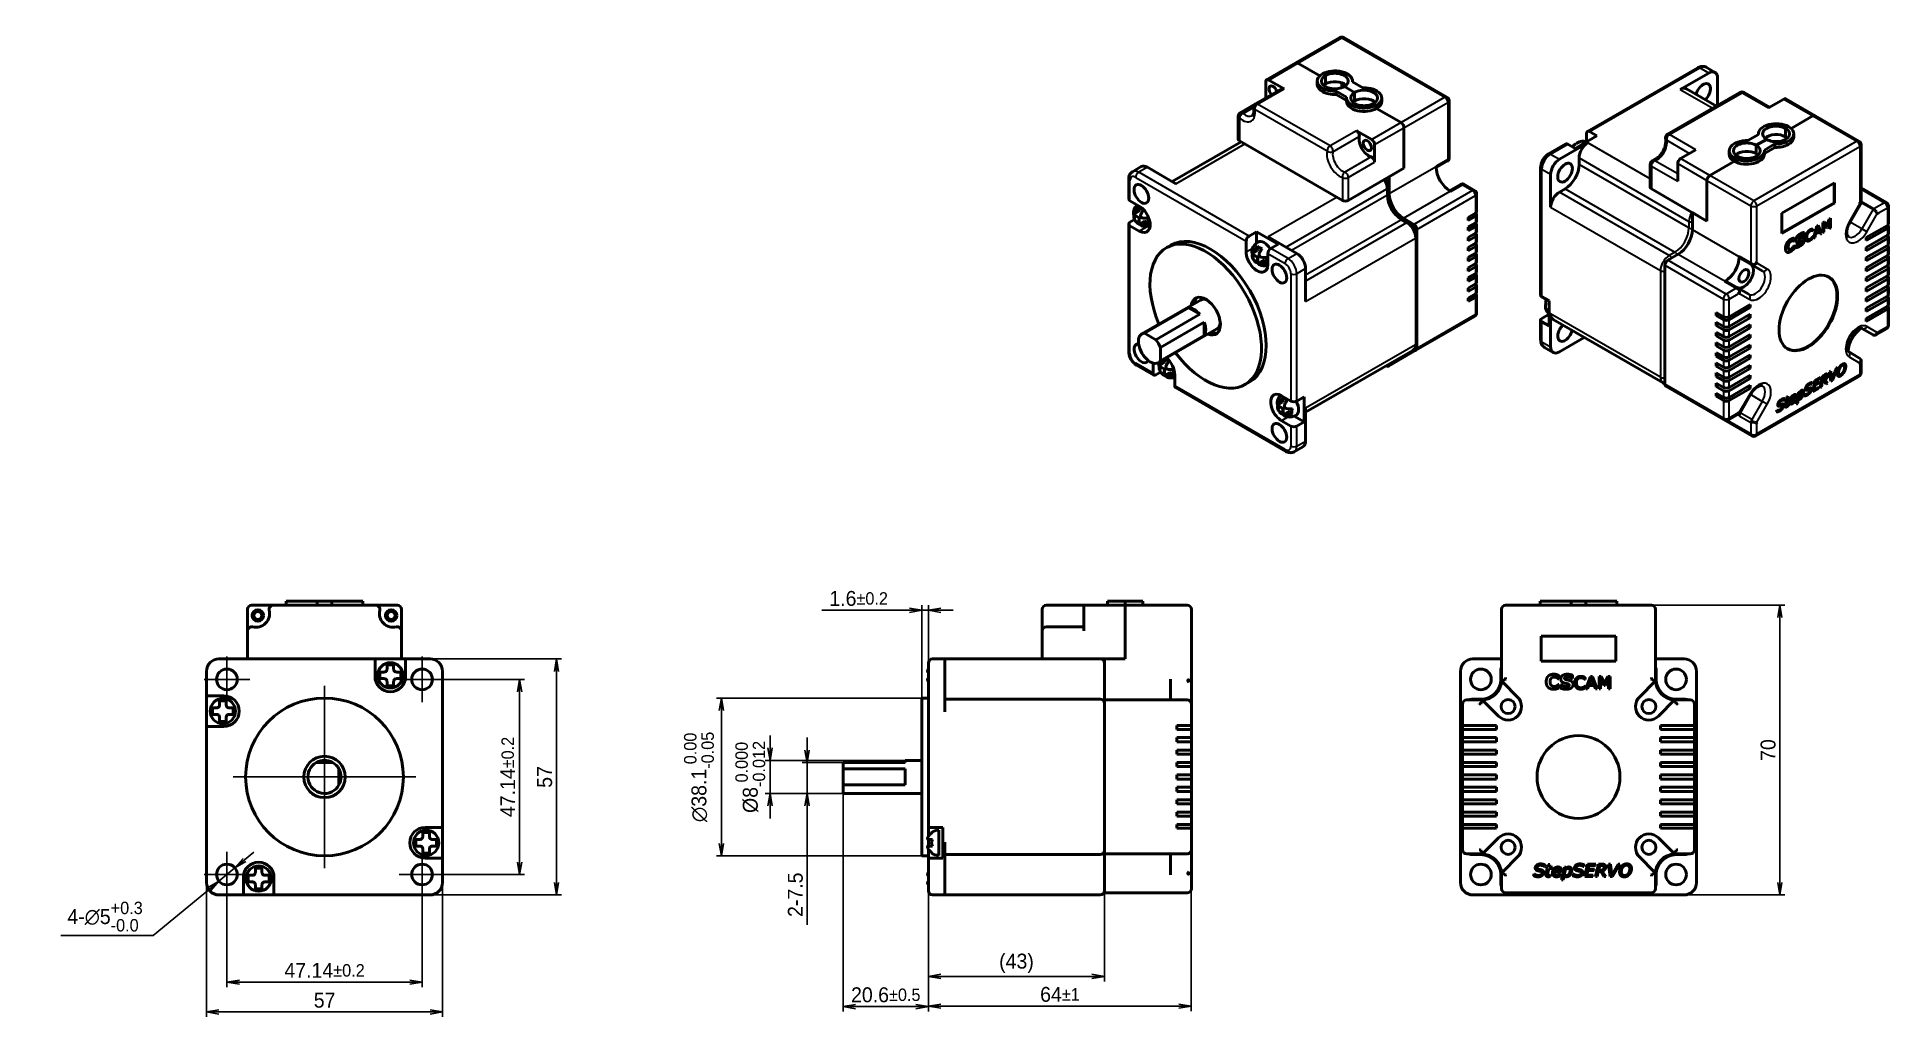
# Model space of a CAD drawing. Header units: millimetres. Extents: x 548 to 1885, y -111 to 359.
# Drawn here: x 579.7 to 1027, y 88.5 to 325.2 of the extents above; entities that cross this region are included whole.
import ezdxf

# ---------------------------------------------------------------- set-up
doc = ezdxf.new("R2010")
doc.units = ezdxf.units.MM
doc.header["$LTSCALE"] = 1.2
for name, color, linetype, lineweight in [('경계(ISO)', 7, 'Continuous', 70), ('외형선(ISO)', 7, 'Continuous', 50), ('좁은 외형선(ISO)', 7, 'Continuous', 35), ('중심 표식(ISO)', 7, 'Continuous', 25)]:
    doc.layers.add(name, color=color, linetype=linetype, lineweight=lineweight)
doc.layers.add('치수(ISO)', color=1, linetype='Continuous', lineweight=25, true_color=0xff0000)
doc.styles.add('레이블 문자 (JIS)', font='')
doc.styles.get('레이블 문자 (JIS)').set_extended_font_data('Gulim')
doc.dimstyles.new('복사 대상기본값 (JIS)', dxfattribs={"dimscale": 1.2, "dimtxt": 3, "dimasz": 2.5, "dimexe": 1, "dimexo": 0, "dimgap": 0.8, "dimtad": 1, "dimdsep": 46, "dimtxsty": '레이블 문자 (JIS)', "dimblk": 'OPEN', "dimcen": 0.09, "dimdle": 10, "dimclrd": 256, "dimclre": 256, "dimclrt": 256, "dimadec": 0, "dimazin": 2, "dimtfac": 0.833333, "dimtmove": 0, "dimatfit": 3, "dimldrblk": 'OPEN', "dimfxl": 1, "dimtolj": 1, "dimtzin": 0, "dimlwd": -1, "dimlwe": -1, "dimarcsym": 0})

msp = doc.modelspace()

# ---------------------------------------------------------------- blocks, each defined once
blk = doc.blocks.new('_Open')
at = {"color": 0, "linetype": 'ByBlock', "lineweight": -2}
for p, q in [((-1, 0.17), (0, 0)), ((-1, -0.17), (0, 0)), ((0, 0), (-1, 0))]:
    blk.add_line(p, q, dxfattribs=at)
blk = doc.blocks.new('*D11')
at = {"layer": 'Defpoints', "color": 0}
for p in [(789.39, 150.49), (756.75, 142.49), (774.39, 142.49)]:
    blk.add_point(p, dxfattribs=at)
at = {"layer": '치수(ISO)', "color": 0}
for p, q in [((756.75, 153.49), (756.75, 156.49)), ((789.39, 150.49), (755.55, 150.49)), ((756.75, 150.49), (756.75, 142.49)), ((774.39, 142.49), (755.55, 142.49)), ((756.75, 139.49), (756.75, 136.49))]:
    blk.add_line(p, q, dxfattribs=at)
at = {"layer": '치수(ISO)', "color": 0, "linetype": 'ByBlock', "xscale": 3, "yscale": 3, "zscale": 3}
for p, rotation in [((756.75, 150.49), 270), ((756.75, 142.49), 90)]:
    blk.add_blockref('_Open', p, dxfattribs=dict(at, rotation=rotation))
at = {"layer": '치수(ISO)', "color": 0, "insert": (748.36, 146.49), "char_height": 3.6, "attachment_point": 2, "rotation": 90, "style": '레이블 문자 (JIS)'}
blk.add_mtext('\\A1;\\fGulim|b0|i0;Ø8{\\H3.000000;\\S 0.000^ -0.012;}', dxfattribs=at)
blk = doc.blocks.new('*D12')
at = {"layer": 'Defpoints', "color": 0}
for p in [(774.39, 149.99), (765.69, 142.49), (774.39, 142.49)]:
    blk.add_point(p, dxfattribs=at)
at = {"layer": '치수(ISO)', "color": 0}
for p, q in [((765.69, 152.99), (765.69, 155.99)), ((774.39, 149.99), (764.49, 149.99)), ((765.69, 149.99), (765.69, 142.49)), ((774.39, 142.49), (764.49, 142.49)), ((765.69, 139.49), (765.69, 110.79))]:
    blk.add_line(p, q, dxfattribs=at)
at = {"layer": '치수(ISO)', "color": 0, "linetype": 'ByBlock', "xscale": 3, "yscale": 3, "zscale": 3}
for p, rotation in [((765.69, 149.99), 270), ((765.69, 142.49), 90)]:
    blk.add_blockref('_Open', p, dxfattribs=dict(at, rotation=rotation))
at = {"layer": '치수(ISO)', "color": 0, "insert": (761.04, 118.04), "char_height": 3.6, "attachment_point": 2, "rotation": 90, "style": '레이블 문자 (JIS)'}
blk.add_mtext('\\A1;\\fGulim|b0|i0;2-7.5', dxfattribs=at)
blk = doc.blocks.new('*D13')
at = {"layer": 'Defpoints', "color": 0}
for p in [(793.39, 165.54), (745, 127.44), (793.39, 127.44)]:
    blk.add_point(p, dxfattribs=at)
at = {"layer": '치수(ISO)', "color": 0}
for p, q in [((793.39, 165.54), (743.8, 165.54)), ((745, 162.54), (745, 130.44)), ((793.39, 127.44), (743.8, 127.44))]:
    blk.add_line(p, q, dxfattribs=at)
at = {"layer": '치수(ISO)', "color": 0, "linetype": 'ByBlock', "xscale": 3, "yscale": 3, "zscale": 3}
for p, rotation in [((745, 165.54), 90), ((745, 127.44), 270)]:
    blk.add_blockref('_Open', p, dxfattribs=dict(at, rotation=rotation))
at = {"layer": '치수(ISO)', "color": 0, "insert": (735.96, 146.49), "char_height": 3.6, "attachment_point": 2, "rotation": 90, "style": '레이블 문자 (JIS)'}
blk.add_mtext('\\A1;{\\fAIGDT|b0|i0;\\ln}\\fGulim|b0|i0;38.1{\\H3.000000;\\S 0.00^ -0.05;}', dxfattribs=at)
blk = doc.blocks.new('*D14')
at = {"layer": 'Defpoints', "color": 0}
for p in [(794.99, 186.76), (793.39, 165.54), (794.99, 126.89)]:
    blk.add_point(p, dxfattribs=at)
at = {"layer": '치수(ISO)', "color": 0}
for p, q in [((793.39, 165.54), (793.39, 187.96)), ((794.99, 126.89), (794.99, 187.96)), ((790.39, 186.76), (769.27, 186.76)), ((793.39, 186.76), (794.99, 186.76)), ((797.99, 186.76), (800.99, 186.76))]:
    blk.add_line(p, q, dxfattribs=at)
at = {"layer": '치수(ISO)', "color": 0, "linetype": 'ByBlock', "xscale": 3, "yscale": 3, "zscale": 3}
blk.add_blockref('_Open', (793.39, 186.76), dxfattribs=at)
at = {"layer": '치수(ISO)', "color": 0, "linetype": 'ByBlock', "xscale": 3, "yscale": 3, "zscale": 3, "rotation": 180}
blk.add_blockref('_Open', (794.99, 186.76), dxfattribs=at)
at = {"layer": '치수(ISO)', "color": 0, "insert": (778.14, 191.42), "char_height": 3.6, "attachment_point": 2, "style": '레이블 문자 (JIS)'}
blk.add_mtext('\\A1;1.6{\\H3.000000;%%p0.2}', dxfattribs=at)
blk = doc.blocks.new('*D15')
at = {"layer": 'Defpoints', "color": 0}
for p in [(794.99, 118.99), (837.49, 119.49), (837.49, 98.31)]:
    blk.add_point(p, dxfattribs=at)
at = {"layer": '치수(ISO)', "color": 0}
for p, q in [((794.99, 118.99), (794.99, 97.11)), ((837.49, 119.49), (837.49, 97.11)), ((797.99, 98.31), (834.49, 98.31))]:
    blk.add_line(p, q, dxfattribs=at)
at = {"layer": '치수(ISO)', "color": 0, "linetype": 'ByBlock', "xscale": 3, "yscale": 3, "zscale": 3, "rotation": 180}
blk.add_blockref('_Open', (794.99, 98.31), dxfattribs=at)
at = {"layer": '치수(ISO)', "color": 0, "linetype": 'ByBlock', "xscale": 3, "yscale": 3, "zscale": 3}
blk.add_blockref('_Open', (837.49, 98.31), dxfattribs=at)
at = {"layer": '치수(ISO)', "color": 0, "insert": (816.26, 103.8), "char_height": 3.6, "attachment_point": 2, "style": '레이블 문자 (JIS)'}
blk.add_mtext('\\A1;(43)', dxfattribs=at)
blk = doc.blocks.new('*D16')
at = {"layer": 'Defpoints', "color": 0}
for p in [(794.99, 118.99), (858.49, 119.49), (794.99, 91.11)]:
    blk.add_point(p, dxfattribs=at)
at = {"layer": '치수(ISO)', "color": 0}
for p, q in [((794.99, 118.99), (794.99, 89.91)), ((858.49, 119.49), (858.49, 89.91)), ((855.49, 91.11), (797.99, 91.11))]:
    blk.add_line(p, q, dxfattribs=at)
at = {"layer": '치수(ISO)', "color": 0, "linetype": 'ByBlock', "xscale": 3, "yscale": 3, "zscale": 3, "rotation": 180}
blk.add_blockref('_Open', (794.99, 91.11), dxfattribs=at)
at = {"layer": '치수(ISO)', "color": 0, "linetype": 'ByBlock', "xscale": 3, "yscale": 3, "zscale": 3}
blk.add_blockref('_Open', (858.49, 91.11), dxfattribs=at)
at = {"layer": '치수(ISO)', "color": 0, "insert": (826.76, 95.77), "char_height": 3.6, "attachment_point": 2, "style": '레이블 문자 (JIS)'}
blk.add_mtext('\\A1;64{\\H3.000000;%%p1}', dxfattribs=at)
blk = doc.blocks.new('*D17')
at = {"layer": 'Defpoints', "color": 0}
for p in [(774.39, 142.49), (794.99, 126.89), (794.99, 91.02)]:
    blk.add_point(p, dxfattribs=at)
at = {"layer": '치수(ISO)', "color": 0}
for p, q in [((774.39, 142.49), (774.39, 89.82)), ((794.99, 126.89), (794.99, 89.82)), ((777.39, 91.02), (791.99, 91.02))]:
    blk.add_line(p, q, dxfattribs=at)
at = {"layer": '치수(ISO)', "color": 0, "linetype": 'ByBlock', "xscale": 3, "yscale": 3, "zscale": 3, "rotation": 180}
blk.add_blockref('_Open', (774.39, 91.02), dxfattribs=at)
at = {"layer": '치수(ISO)', "color": 0, "linetype": 'ByBlock', "xscale": 3, "yscale": 3, "zscale": 3}
blk.add_blockref('_Open', (794.99, 91.02), dxfattribs=at)
at = {"layer": '치수(ISO)', "color": 0, "insert": (784.69, 95.67), "char_height": 3.6, "attachment_point": 2, "style": '레이블 문자 (JIS)'}
blk.add_mtext('\\A1;20.6{\\H3.000000;%%p0.5}', dxfattribs=at)
blk = doc.blocks.new('*D18')
at = {"layer": 'Defpoints', "color": 0}
for p in [(677.63, 134.29), (620.63, 120.99), (677.63, 89.71)]:
    blk.add_point(p, dxfattribs=at)
at = {"layer": '치수(ISO)', "color": 0}
for p, q in [((677.63, 134.29), (677.63, 88.51)), ((620.63, 120.99), (620.63, 88.51)), ((623.63, 89.71), (674.63, 89.71))]:
    blk.add_line(p, q, dxfattribs=at)
at = {"layer": '치수(ISO)', "color": 0, "linetype": 'ByBlock', "xscale": 3, "yscale": 3, "zscale": 3, "rotation": 180}
blk.add_blockref('_Open', (620.63, 89.71), dxfattribs=at)
at = {"layer": '치수(ISO)', "color": 0, "linetype": 'ByBlock', "xscale": 3, "yscale": 3, "zscale": 3}
blk.add_blockref('_Open', (677.63, 89.71), dxfattribs=at)
at = {"layer": '치수(ISO)', "color": 0, "insert": (649.15, 94.36), "char_height": 3.6, "attachment_point": 2, "style": '레이블 문자 (JIS)'}
blk.add_mtext('\\A1;57', dxfattribs=at)
blk = doc.blocks.new('*D19')
at = {"layer": 'Defpoints', "color": 0}
for p in [(625.56, 117.42), (672.7, 117.42), (672.7, 96.91)]:
    blk.add_point(p, dxfattribs=at)
at = {"layer": '치수(ISO)', "color": 0}
for p, q in [((625.56, 117.42), (625.56, 95.71)), ((672.7, 117.42), (672.7, 95.71)), ((628.56, 96.91), (669.7, 96.91))]:
    blk.add_line(p, q, dxfattribs=at)
at = {"layer": '치수(ISO)', "color": 0, "linetype": 'ByBlock', "xscale": 3, "yscale": 3, "zscale": 3, "rotation": 180}
blk.add_blockref('_Open', (625.56, 96.91), dxfattribs=at)
at = {"layer": '치수(ISO)', "color": 0, "linetype": 'ByBlock', "xscale": 3, "yscale": 3, "zscale": 3}
blk.add_blockref('_Open', (672.7, 96.91), dxfattribs=at)
at = {"layer": '치수(ISO)', "color": 0, "insert": (649.15, 101.57), "char_height": 3.6, "attachment_point": 2, "style": '레이블 문자 (JIS)'}
blk.add_mtext('\\A1;47.14{\\H3.000000;%%p0.2}', dxfattribs=at)
blk = doc.blocks.new('*D20')
at = {"layer": 'Defpoints', "color": 0}
for p in [(678.2, 170.06), (678.2, 122.92), (696.24, 122.92)]:
    blk.add_point(p, dxfattribs=at)
at = {"layer": '치수(ISO)', "color": 0}
for p, q in [((678.2, 170.06), (697.44, 170.06)), ((696.24, 167.06), (696.24, 125.92)), ((678.2, 122.92), (697.44, 122.92))]:
    blk.add_line(p, q, dxfattribs=at)
at = {"layer": '치수(ISO)', "color": 0, "linetype": 'ByBlock', "xscale": 3, "yscale": 3, "zscale": 3}
for p, rotation in [((696.24, 170.06), 90), ((696.24, 122.92), 270)]:
    blk.add_blockref('_Open', p, dxfattribs=dict(at, rotation=rotation))
at = {"layer": '치수(ISO)', "color": 0, "insert": (691.57, 146.49), "char_height": 3.6, "attachment_point": 2, "rotation": 90, "style": '레이블 문자 (JIS)'}
blk.add_mtext('\\A1;47.14{\\H3.000000;%%p0.2}', dxfattribs=at)
blk = doc.blocks.new('*D21')
at = {"layer": 'Defpoints', "color": 0}
for p in [(674.63, 174.99), (674.63, 117.99), (705.15, 117.99)]:
    blk.add_point(p, dxfattribs=at)
at = {"layer": '치수(ISO)', "color": 0}
for p, q in [((674.63, 174.99), (706.35, 174.99)), ((705.15, 171.99), (705.15, 120.99)), ((674.63, 117.99), (706.35, 117.99))]:
    blk.add_line(p, q, dxfattribs=at)
at = {"layer": '치수(ISO)', "color": 0, "linetype": 'ByBlock', "xscale": 3, "yscale": 3, "zscale": 3}
for p, rotation in [((705.15, 174.99), 90), ((705.15, 117.99), 270)]:
    blk.add_blockref('_Open', p, dxfattribs=dict(at, rotation=rotation))
at = {"layer": '치수(ISO)', "color": 0, "insert": (700.49, 146.49), "char_height": 3.6, "attachment_point": 2, "rotation": 90, "style": '레이블 문자 (JIS)'}
blk.add_mtext('\\A1;57', dxfattribs=at)
blk = doc.blocks.new('*D22')
at = {"layer": 'Defpoints', "color": 0}
for p in [(623.63, 121.33), (627.48, 124.52)]:
    blk.add_point(p, dxfattribs=at)
at = {"layer": '치수(ISO)', "color": 0}
for p, q in [((629.79, 126.44), (632.1, 128.35)), ((627.48, 124.52), (623.63, 121.33)), ((621.33, 119.41), (607.78, 108.17)), ((585.43, 108.17), (607.78, 108.17))]:
    blk.add_line(p, q, dxfattribs=at)
at = {"layer": '치수(ISO)', "color": 0, "linetype": 'ByBlock', "xscale": 3, "yscale": 3, "zscale": 3}
for p, rotation in [((627.48, 124.52), 219.6964952056613), ((623.63, 121.33), 39.69649520566135)]:
    blk.add_blockref('_Open', p, dxfattribs=dict(at, rotation=rotation))
at = {"layer": '치수(ISO)', "color": 0, "insert": (596.13, 116.36), "char_height": 3.6, "attachment_point": 2, "style": '레이블 문자 (JIS)'}
blk.add_mtext('\\A1;\\fGulim|b0|i0;4-∅5{\\H3.000000;\\S+0.3^ -0.0;}', dxfattribs=at)
blk = doc.blocks.new('*D23')
at = {"layer": 'Defpoints', "color": 0}
for p in [(969.6, 187.99), (1000.63, 187.99), (977.5, 117.99)]:
    blk.add_point(p, dxfattribs=at)
at = {"layer": '치수(ISO)', "color": 0}
for p, q in [((969.6, 187.99), (1001.83, 187.99)), ((1000.63, 120.99), (1000.63, 184.99)), ((977.5, 117.99), (1001.83, 117.99))]:
    blk.add_line(p, q, dxfattribs=at)
at = {"layer": '치수(ISO)', "color": 0, "linetype": 'ByBlock', "xscale": 3, "yscale": 3, "zscale": 3}
for p, rotation in [((1000.63, 187.99), 90), ((1000.63, 117.99), 270)]:
    blk.add_blockref('_Open', p, dxfattribs=dict(at, rotation=rotation))
at = {"layer": '치수(ISO)', "color": 0, "insert": (995.98, 152.99), "char_height": 3.6, "attachment_point": 2, "rotation": 90, "style": '레이블 문자 (JIS)'}
blk.add_mtext('\\A1;70', dxfattribs=at)
blk = doc.blocks.new('경계 Default Border')
at = {"layer": '경계(ISO)'}
for p, q in [((70, 287), (70, 290.4)), ((140, 287), (140, 290.4)), ((280, 287), (280, 290.4)), ((350, 287), (350, 290.4)), ((10, 222.75), (6.6, 222.75)), ((410, 222.75), (413.4, 222.75)), ((10, 74.25), (6.6, 74.25)), ((410, 74.25), (413.4, 74.25)), ((70, 10), (70, 6.6)), ((140, 10), (140, 6.6)), ((280, 10), (280, 6.6)), ((350, 10), (350, 6.6))]:
    blk.add_line(p, q, dxfattribs=at)
at = {"layer": '경계(ISO)', "flags": 128}
for points in [[(210, 297), (210, 287), (207.11, 292), (212.89, 292), (210, 287)], [(10, 10), (10, 287), (410, 287), (410, 10), (10, 10)], [(0, 148.5), (10, 148.5), (5, 151.39), (5, 145.61), (10, 148.5)], [(420, 148.5), (410, 148.5), (415, 151.39), (415, 145.61), (410, 148.5)], [(210, 0), (210, 10), (207.11, 5), (212.89, 5), (210, 10)]]:
    blk.add_lwpolyline(points, dxfattribs=at)
at = {"layer": '경계(ISO)', "char_height": 3, "attachment_point": 7, "style": '레이블 문자 (JIS)'}
for s, insert in [('1', (34.54, 287.33)), ('2', (104.15, 287.4)), ('3', (174.15, 287.33)), ('4', (244.04, 287.33)), ('5', (314.13, 287.33)), ('6', (384.15, 287.33)), ('A', (6.91, 258.29)), ('A', (410.71, 258.29)), ('B', (7.21, 184.12)), ('B', (411.01, 184.12)), ('C', (6.97, 109.8)), ('C', (410.77, 109.8)), ('D', (7.12, 35.62)), ('D', (410.92, 35.62)), ('1', (34.54, 6.53)), ('2', (104.15, 6.6)), ('3', (174.15, 6.53)), ('4', (244.04, 6.53)), ('5', (314.13, 6.53)), ('6', (384.15, 6.53))]:
    blk.add_mtext(s, dxfattribs=dict(at, insert=insert))

# ---------------------------------------------------------------- dimensions: what is measured, and where the dimension line sits
at = {"layer": '치수(ISO)', "color": 0}
for base, p1, p2, angle, override, picture, middle in [((794.992, 186.764), (793.392, 165.542), (794.992, 126.892), 180, {"dimgap": 0.8, "dimdec": 2, "dimclrd": 0, "dimclre": 0, "dimclrt": 0, "dimtol": 1, "dimlim": 0, "dimtp": 0.2, "dimtm": 0.2, "dimtdec": 1, "dimtofl": 1, "dimatfit": 1}, '*D14', (778.142, 186.764)), ((1000.635, 187.992), (977.5, 117.992), (969.6, 187.992), 90, {"dimgap": 0.8, "dimdec": 2, "dimclrd": 0, "dimclre": 0, "dimclrt": 0, "dimtol": 0, "dimlim": 0, "dimtp": 0, "dimtm": 0, "dimtdec": 2, "dimtofl": 0, "dimatfit": 1}, '*D23', (1000.635, 152.992)), ((705.145, 117.992), (674.629, 174.992), (674.629, 117.992), 90, {"dimgap": 0.8, "dimdec": 2, "dimclrd": 0, "dimclre": 0, "dimclrt": 0, "dimtol": 0, "dimlim": 0, "dimtp": 0, "dimtm": 0, "dimtdec": 2, "dimtofl": 0, "dimatfit": 1}, '*D21', (705.145, 146.492)), ((696.235, 122.922), (678.199, 170.062), (678.199, 122.922), 90, {"dimgap": 0.8, "dimdec": 2, "dimclrd": 0, "dimclre": 0, "dimclrt": 0, "dimtol": 1, "dimlim": 0, "dimtp": 0.2, "dimtm": 0.2, "dimtdec": 1, "dimtofl": 0, "dimatfit": 1}, '*D20', (696.235, 146.492)), ((677.629, 89.708), (620.629, 120.992), (677.629, 134.292), 180, {"dimgap": 0.8, "dimdec": 2, "dimclrd": 0, "dimclre": 0, "dimclrt": 0, "dimtol": 0, "dimlim": 0, "dimtp": 0, "dimtm": 0, "dimtdec": 2, "dimtofl": 0, "dimatfit": 1}, '*D18', (649.151, 89.708)), ((672.699, 96.908), (625.559, 117.422), (672.699, 117.422), 180, {"dimgap": 0.8, "dimdec": 2, "dimclrd": 0, "dimclre": 0, "dimclrt": 0, "dimtol": 1, "dimlim": 0, "dimtp": 0.2, "dimtm": 0.2, "dimtdec": 1, "dimtofl": 0, "dimatfit": 1}, '*D19', (649.151, 96.908)), ((794.991647093, 91.110937345), (858.491647093, 119.492066908), (794.991647093, 118.992066908), 180, {"dimgap": 0.8, "dimdec": 0, "dimclrd": 0, "dimclre": 0, "dimclrt": 0, "dimtol": 1, "dimlim": 0, "dimtp": 1, "dimtm": 1, "dimtdec": 0, "dimtofl": 0, "dimatfit": 1}, '*D16', (826.763647093, 91.110937345))]:
    dim = msp.add_linear_dim(base=base, p1=p1, p2=p2, angle=angle, dimstyle='복사 대상기본값 (JIS)', override=override, dxfattribs=at)
    dim.commit()
    dim.dimension.update_dxf_attribs({"geometry": picture, "text_midpoint": middle, "dimtype": 160})
for base, p1, p2, angle, text, override, picture, middle in [((745.001, 127.442), (793.392, 165.542), (793.392, 127.442), 90, '{\\fAIGDT|b0|i0;\\ln}\\fGulim|b0|i0;<>', {"dimgap": 0.8, "dimdec": 2, "dimclrd": 0, "dimclre": 0, "dimclrt": 0, "dimtol": 1, "dimlim": 0, "dimtp": 0, "dimtm": 0.05, "dimtdec": 2, "dimtofl": 0, "dimatfit": 1}, '*D13', (745.001, 146.492)), ((756.749, 142.492), (789.392, 150.492), (774.392, 142.492), 90, '\\fGulim|b0|i0;Ø<>', {"dimgap": 0.8, "dimdec": 2, "dimclrd": 0, "dimclre": 0, "dimclrt": 0, "dimtol": 1, "dimlim": 0, "dimtp": 0, "dimtm": 0.012, "dimtdec": 3, "dimtofl": 0}, '*D11', (756.749, 146.492)), ((765.692, 142.492), (774.392, 149.992), (774.392, 142.492), 90, '\\fGulim|b0|i0;2-<>', {"dimgap": 0.8, "dimdec": 2, "dimclrd": 0, "dimclre": 0, "dimclrt": 0, "dimtol": 0, "dimlim": 0, "dimtp": 0, "dimtm": 0, "dimtdec": 2, "dimtofl": 1, "dimatfit": 1}, '*D12', (765.692, 118.039)), ((837.491647093, 98.310937345), (794.991647093, 118.992066908), (837.491647093, 119.492066908), 180, '(<>)', {"dimgap": 0.8, "dimdec": 0, "dimclrd": 0, "dimclre": 0, "dimclrt": 0, "dimtol": 0, "dimlim": 0, "dimtp": 0, "dimtm": 0, "dimtdec": 2, "dimtofl": 0, "dimatfit": 1}, '*D15', (816.263647093, 98.310937345))]:
    dim = msp.add_linear_dim(base=base, p1=p1, p2=p2, angle=angle, text=text, dimstyle='복사 대상기본값 (JIS)', override=override, dxfattribs=at)
    dim.commit()
    dim.dimension.update_dxf_attribs({"geometry": picture, "text_midpoint": middle, "dimtype": 160})
dim = msp.add_linear_dim(base=(794.992, 91.022), p1=(774.392, 142.492), p2=(794.992, 126.892), dimstyle='복사 대상기본값 (JIS)', override={"dimgap": 0.8, "dimdec": 2, "dimclrd": 0, "dimclre": 0, "dimclrt": 0, "dimtol": 1, "dimlim": 0, "dimtp": 0.5, "dimtm": 0.5, "dimtdec": 1, "dimtofl": 0, "dimatfit": 1}, dxfattribs=at)
dim.commit()
dim.dimension.update_dxf_attribs({"geometry": '*D17', "text_midpoint": (784.692, 91.022), "dimtype": 160})
dim = msp.add_diameter_dim_2p(p1=(627.482, 124.519), p2=(623.635, 121.325), text='\\fGulim|b0|i0;4-<>', dimstyle='복사 대상기본값 (JIS)', override={"dimgap": 0.8, "dimtih": 1, "dimtoh": 1, "dimdec": 0, "dimlfac": 1, "dimclrd": 0, "dimclrt": 0, "dimtol": 1, "dimlim": 0, "dimtp": 0.3, "dimtm": 1e-09, "dimtdec": 1, "dimatfit": 2}, dxfattribs=at)
dim.commit()
dim.dimension.update_dxf_attribs({"geometry": '*D22', "text_midpoint": (596.128, 108.165), "dimtype": 163})

# ---------------------------------------------------------------- linework, layer by layer
at = {"layer": '외형선(ISO)', "color": 0}
for p, q in [((894.351, 325.107), (883.744, 318.983)), ((920.241, 310.737), (895.351, 325.107)), ((883.744, 318.983), (876.673, 314.901)), ((884.244, 318.934), (889.526, 315.884)), ((884.244, 318.934), (889.526, 315.884)), ((954.181, 302.433), (980.839, 317.824)), ((984.96, 316.698), (982.839, 317.923)), ((876.466, 314.443), (876.466, 310.508)), ((880.874, 312.715), (877.173, 314.851)), ((888.904, 313.79), (888.904, 314.606)), ((890.856, 315.933), (890.148, 316.341)), ((890.148, 316.341), (890.856, 315.933)), ((890.856, 315.933), (890.856, 313.892)), ((890.856, 315.933), (890.856, 313.892)), ((894.851, 314.165), (894.851, 313.006)), ((895.452, 313.279), (897.927, 311.851)), ((895.452, 313.279), (897.927, 311.851)), ((897.394, 314.444), (899.944, 312.972)), ((897.404, 314.439), (897.404, 314.606)), ((976.58, 312.577), (983.46, 316.549)), ((985.582, 315.325), (985.582, 308.723)), ((870.309, 306.953), (874.01, 309.09)), ((880.374, 312.764), (874.01, 309.09)), ((893.435, 312.158), (895.984, 310.686)), ((893.435, 311.341), (893.435, 312.158)), ((895.975, 309.875), (893.435, 311.341)), ((895.975, 310.524), (895.975, 309.707)), ((897.927, 311.851), (897.927, 309.809)), ((897.927, 311.851), (897.927, 309.809)), ((902.523, 309.197), (903.23, 308.789)), ((902.523, 309.197), (903.23, 308.789)), ((903.23, 307.972), (903.23, 308.789)), ((903.23, 308.789), (903.23, 307.972)), ((904.475, 309.707), (904.475, 310.524)), ((920.741, 295.909), (920.741, 309.871)), ((973.509, 301.752), (990.998, 311.85)), ((978.08, 312.726), (985.298, 308.559)), ((998.155, 308.295), (991.998, 311.85)), ((997.862, 308.126), (1001.562, 310.262)), ((1009.133, 306.229), (1002.062, 310.312)), ((869.809, 306.087), (869.809, 300.563)), ((903.23, 307.972), (909.134, 304.563)), ((903.23, 307.972), (909.134, 304.563)), ((1008.633, 306.18), (1003.352, 303.131)), ((1008.633, 306.18), (1003.352, 303.131)), ((1019.74, 300.106), (1009.133, 306.229)), ((853.9, 290.321), (870.517, 299.915)), ((894.992, 285.784), (870.102, 300.154)), ((902.063, 300.481), (898.363, 302.617)), ((909.841, 303.339), (909.841, 293.541)), ((909.841, 303.339), (909.841, 293.541)), ((947.398, 295.729), (954.278, 299.701)), ((956.449, 301.363), (951.216, 298.342)), ((953.974, 301.975), (953.974, 299.965)), ((954.681, 302.383), (956.449, 301.363)), ((995.483, 301.69), (992.934, 300.218)), ((997.426, 300.526), (994.951, 299.097)), ((997.426, 300.526), (994.951, 299.097)), ((995.474, 301.685), (995.474, 301.852)), ((1002.022, 303.179), (1002.729, 303.588)), ((1002.729, 303.588), (1002.022, 303.179)), ((1002.022, 303.179), (1002.022, 301.138)), ((1002.022, 303.179), (1002.022, 301.138)), ((1002.269, 300.686), (1002.269, 300.978)), ((1003.974, 301.036), (1003.974, 301.852)), ((902.77, 294.983), (902.77, 299.256)), ((917.623, 293.703), (920.241, 295.214)), ((920.448, 295.672), (920.581, 295.595)), ((944.777, 297.003), (948.948, 299.412)), ((951.216, 298.342), (949.448, 299.362)), ((952.157, 294.451), (952.157, 296.027)), ((976.672, 295.892), (980.373, 298.029)), ((989.648, 295.218), (983.743, 291.81)), ((989.648, 295.218), (983.743, 291.81)), ((988.403, 297.77), (988.403, 296.953)), ((990.355, 296.443), (989.648, 296.035)), ((990.355, 296.443), (989.648, 296.035)), ((989.648, 295.218), (989.648, 296.035)), ((989.648, 296.035), (989.648, 295.218)), ((994.951, 299.097), (994.951, 297.056)), ((994.951, 299.097), (994.951, 297.056)), ((999.443, 299.404), (996.893, 297.932)), ((999.443, 298.588), (996.903, 297.121)), ((996.903, 296.953), (996.903, 297.77)), ((999.443, 299.404), (999.443, 298.588)), ((1020.24, 285.278), (1020.24, 299.24)), ((843.363, 290.928), (843.363, 286.111)), ((846.399, 293.934), (844.278, 292.709)), ((854.779, 289.813), (847.899, 293.786)), ((909.841, 293.541), (896.406, 285.784)), ((906.306, 291.499), (909.841, 293.541)), ((906.306, 287.335), (906.306, 291.499)), ((917.62, 294.039), (917.62, 293.867)), ((942.862, 293.687), (942.862, 262.906)), ((945.277, 284.11), (945.277, 292.055)), ((969.308, 288.952), (969.308, 294.477)), ((975.965, 290.394), (975.965, 294.667)), ((906.012, 288.981), (906.012, 287.405)), ((923.491, 289.585), (920.873, 288.073)), ((921.014, 287.988), (921.162, 287.903)), ((923.991, 289.689), (923.991, 289.536)), ((923.991, 289.689), (923.991, 289.689)), ((926.888, 288.201), (924.342, 289.671)), ((927.388, 283.09), (927.388, 287.335)), ((948.763, 288.572), (947.398, 287.784)), ((983.036, 280.787), (969.601, 288.544)), ((983.036, 290.585), (983.036, 280.787)), ((983.036, 290.585), (983.036, 280.787)), ((1001.138, 282.665), (1013.866, 290.013)), ((1013.725, 289.932), (1013.725, 285.196)), ((1013.866, 290.013), (1013.866, 285.114)), ((1026.387, 285.245), (1020.24, 288.794)), ((845.919, 284.396), (843.656, 285.702)), ((844.644, 282.231), (844.717, 282.273)), ((844.717, 282.642), (844.717, 282.273)), ((844.717, 282.273), (845.424, 281.865)), ((844.891, 282.627), (845.774, 283.136)), ((845.919, 284.122), (845.919, 283.457)), ((925.327, 281.661), (927.095, 282.681)), ((927.095, 281.946), (925.327, 280.926)), ((927.388, 282.355), (927.388, 280.722)), ((979.501, 282.828), (983.036, 280.787)), ((979.501, 278.664), (979.501, 282.828)), ((1013.725, 285.196), (1001.138, 277.929)), ((1013.866, 285.114), (1001.138, 277.766)), ((1001.138, 277.766), (1001.138, 282.665)), ((1013.866, 285.114), (1013.725, 285.196)), ((1017.557, 280.534), (1020.226, 285.157)), ((1020.372, 285.281), (1017.612, 280.502)), ((1019.947, 285.33), (1019.966, 285.362)), ((1019.966, 285.362), (1019.966, 285.363)), ((1020.372, 285.281), (1023.2, 283.648)), ((1024.466, 282.764), (1024.447, 282.732)), ((1024.466, 282.764), (1024.466, 282.764)), ((1026.887, 284.379), (1026.887, 280.134)), ((843.363, 280.068), (843.363, 249.287)), ((843.656, 280.477), (844.785, 281.128)), ((843.656, 279.66), (845.919, 278.354)), ((845.846, 280.149), (845.919, 280.191)), ((845.919, 281.007), (845.919, 280.191)), ((845.919, 280.191), (846.239, 280.006)), ((846.312, 280.165), (847.195, 280.675)), ((847.545, 280.64), (848.121, 280.308)), ((872.435, 277.17), (874.203, 278.191)), ((874.203, 278.191), (879.436, 275.17)), ((874.203, 278.191), (874.203, 275.425)), ((909.613, 281.167), (910.978, 280.379)), ((912.246, 279.987), (909.7, 281.457)), ((912.953, 250.021), (912.953, 278.762)), ((925.327, 280.926), (925.327, 281.661)), ((927.095, 280.313), (925.327, 279.293)), ((927.095, 279.497), (925.327, 278.476)), ((925.327, 278.476), (925.327, 279.293)), ((927.095, 277.864), (925.327, 276.843)), ((927.388, 279.905), (927.388, 278.272)), ((927.388, 277.456), (927.388, 275.823)), ((1006.335, 277.478), (1006.266, 277.438)), ((1006.408, 277.357), (1006.266, 277.438)), ((1006.335, 278.031), (1006.335, 277.478)), ((1006.476, 277.396), (1006.335, 277.478)), ((1006.476, 277.396), (1006.408, 277.357)), ((1006.476, 278.054), (1006.476, 277.396)), ((1008.479, 278.548), (1008.458, 278.536)), ((1008.6, 278.454), (1008.458, 278.536)), ((1008.479, 278.846), (1008.479, 278.548)), ((1008.62, 278.466), (1008.479, 278.548)), ((1008.62, 278.466), (1008.6, 278.454)), ((1008.62, 278.852), (1008.62, 278.466)), ((1008.771, 276.661), (1009.543, 279.557)), ((1009.121, 277.707), (1008.915, 276.908)), ((1009.263, 277.625), (1009.057, 276.826)), ((1010.044, 278.24), (1009.121, 277.707)), ((1009.263, 277.625), (1009.121, 277.707)), ((1009.584, 279.459), (1009.21, 278.04)), ((1009.351, 277.958), (1009.21, 278.04)), ((1010.186, 278.158), (1009.263, 277.625)), ((1009.725, 279.378), (1009.351, 277.958)), ((1009.351, 277.958), (1010.097, 278.389)), ((1009.543, 279.557), (1009.921, 279.775)), ((1009.725, 279.378), (1009.584, 279.459)), ((1010.097, 278.389), (1009.725, 279.378)), ((1009.831, 279.723), (1010.552, 277.853)), ((1009.921, 279.775), (1010.693, 277.771)), ((1010.186, 278.158), (1010.044, 278.24)), ((1010.394, 277.598), (1010.186, 278.158)), ((1010.552, 277.853), (1010.344, 277.733)), ((1010.693, 277.771), (1010.394, 277.598)), ((1010.693, 277.771), (1010.552, 277.853)), ((1011.015, 280.407), (1011.4, 280.629)), ((1011.015, 277.957), (1011.015, 280.407)), ((1011.137, 278.191), (1011.015, 278.12)), ((1011.278, 278.109), (1011.015, 277.957)), ((1011.278, 280.219), (1011.137, 280.3)), ((1011.137, 280.3), (1011.137, 278.191)), ((1011.278, 278.109), (1011.137, 278.191)), ((1011.864, 279.121), (1011.278, 280.219)), ((1011.278, 280.219), (1011.278, 278.109)), ((1011.326, 280.586), (1011.823, 279.672)), ((1011.4, 280.629), (1011.964, 279.591)), ((1011.89, 279.299), (1011.797, 279.246)), ((1011.964, 279.591), (1011.823, 279.672)), ((1012.032, 279.218), (1011.864, 279.121)), ((1012.479, 281.075), (1011.89, 279.299)), ((1012.032, 279.218), (1011.89, 279.299)), ((1011.964, 279.591), (1012.511, 281.27)), ((1012.621, 280.993), (1012.032, 279.218)), ((1012.621, 280.993), (1012.479, 281.075)), ((1012.511, 281.27), (1012.903, 281.496)), ((1012.621, 278.884), (1012.621, 280.993)), ((1012.761, 279.129), (1012.621, 279.047)), ((1012.903, 279.047), (1012.621, 278.884)), ((1012.761, 281.415), (1012.761, 279.129)), ((1012.903, 279.047), (1012.761, 279.129)), ((1012.903, 281.496), (1012.903, 279.047)), ((1021.503, 276.786), (1026.594, 279.725)), ((1021.503, 276.051), (1026.594, 278.991)), ((1021.503, 274.418), (1026.594, 277.358)), ((1026.887, 279.399), (1026.887, 277.766)), ((853.577, 274.97), (852.445, 274.317)), ((871.728, 275.945), (871.728, 273.332)), ((873.319, 273.191), (873.319, 272.822)), ((874.376, 273.686), (873.494, 273.176)), ((874.521, 274.671), (874.521, 274.006)), ((876.961, 270.311), (876.961, 272.924)), ((883.961, 272.965), (877.081, 276.937)), ((879.436, 275.17), (877.668, 274.149)), ((912.892, 277.064), (912.892, 251.311)), ((927.095, 277.047), (925.327, 276.027)), ((925.327, 276.027), (925.327, 276.843)), ((927.095, 275.414), (925.327, 274.394)), ((927.095, 274.598), (925.327, 273.577)), ((925.327, 273.577), (925.327, 274.394)), ((927.095, 272.965), (925.327, 271.944)), ((927.388, 275.006), (927.388, 273.373)), ((1002.86, 273.963), (1002.719, 274.045)), ((1003.769, 273.799), (1003.628, 273.881)), ((1003.775, 275.993), (1003.634, 276.075)), ((1003.983, 276.043), (1003.91, 276.001)), ((1004.052, 275.92), (1003.91, 276.001)), ((1003.983, 276.647), (1003.983, 276.043)), ((1004.125, 275.962), (1003.983, 276.043)), ((1003.983, 274.696), (1003.983, 274.249)), ((1004.125, 274.168), (1003.983, 274.249)), ((1004.125, 275.962), (1004.052, 275.92)), ((1004.058, 274.813), (1004.125, 274.851)), ((1004.125, 276.655), (1004.125, 275.962)), ((1004.125, 274.851), (1004.125, 274.168)), ((1004.46, 275.026), (1004.531, 275.067)), ((1004.46, 274.343), (1004.46, 275.026)), ((1005.181, 276.542), (1005.039, 276.623)), ((1005.288, 276.974), (1005.147, 277.056)), ((1005.864, 275.896), (1005.723, 275.978)), ((1007.382, 276.321), (1007.241, 276.403)), ((1008.479, 276.942), (1008.479, 276.834)), ((1008.62, 276.752), (1008.479, 276.834)), ((1008.6, 277.122), (1008.62, 277.134)), ((1008.62, 277.134), (1008.62, 276.752)), ((1009.057, 276.826), (1008.771, 276.661)), ((1008.915, 276.908), (1008.822, 276.854)), ((1009.057, 276.826), (1008.915, 276.908)), ((1021.503, 276.051), (1021.503, 276.786)), ((1021.503, 273.602), (1026.594, 276.541)), ((1021.503, 271.969), (1026.594, 274.908)), ((1021.503, 273.602), (1021.503, 274.418)), ((1021.503, 271.152), (1026.594, 274.092)), ((1026.887, 276.949), (1026.887, 275.316)), ((1026.887, 274.5), (1026.887, 272.867)), ((873.246, 272.78), (873.319, 272.822)), ((873.319, 272.822), (874.026, 272.414)), ((874.448, 270.698), (874.521, 270.74)), ((874.521, 271.557), (874.521, 270.74)), ((874.521, 270.74), (874.841, 270.555)), ((874.915, 270.714), (875.798, 271.224)), ((876.148, 271.189), (876.724, 270.857)), ((886.083, 261.346), (886.083, 269.291)), ((927.095, 272.148), (925.327, 271.128)), ((925.327, 271.128), (925.327, 271.944)), ((927.095, 270.515), (925.327, 269.495)), ((927.095, 269.699), (925.327, 268.678)), ((925.327, 268.678), (925.327, 269.495)), ((927.388, 272.557), (927.388, 270.924)), ((927.388, 270.107), (927.388, 268.474)), ((972.854, 241.35), (972.854, 270.091)), ((973.561, 271.315), (976.106, 272.785)), ((990.814, 272.304), (990.814, 272.132)), ((991.021, 271.846), (993.85, 270.213)), ((993.85, 270.213), (996.399, 268.741)), ((995.057, 270.959), (995.038, 270.97)), ((995.038, 270.97), (995.038, 270.97)), ((1021.503, 269.519), (1026.594, 272.459)), ((1021.503, 271.152), (1021.503, 271.969)), ((1021.503, 268.703), (1026.594, 271.642)), ((1021.503, 267.07), (1026.594, 270.009)), ((1021.503, 268.703), (1021.503, 269.519)), ((1021.503, 266.253), (1026.594, 269.193)), ((1026.887, 272.05), (1026.887, 270.417)), ((1026.887, 269.601), (1026.887, 267.968)), ((927.095, 268.066), (925.327, 267.045)), ((927.095, 267.249), (925.327, 266.229)), ((925.327, 266.229), (925.327, 267.045)), ((927.095, 265.616), (925.327, 264.596)), ((927.095, 264.8), (925.327, 263.779)), ((925.327, 263.779), (925.327, 264.596)), ((927.388, 267.658), (927.388, 266.025)), ((927.388, 265.208), (927.388, 263.575)), ((987.42, 266.253), (987.271, 266.167)), ((990.6, 264.584), (987.771, 266.217)), ((990.397, 264.516), (990.397, 264.516)), ((993.149, 263.112), (990.6, 264.584)), ((1021.503, 264.62), (1026.594, 267.56)), ((1021.503, 266.253), (1021.503, 267.07)), ((1021.503, 263.804), (1026.594, 266.743)), ((1021.503, 262.171), (1026.594, 265.11)), ((1021.503, 263.804), (1021.503, 264.62)), ((1021.503, 261.354), (1026.594, 264.294)), ((1026.887, 267.151), (1026.887, 265.518)), ((1026.887, 264.702), (1026.887, 263.069)), ((860.677, 261.691), (846.535, 253.526)), ((847.166, 253.711), (857.773, 259.834)), ((860.511, 258.253), (857.773, 259.834)), ((927.095, 263.167), (925.327, 262.146)), ((927.095, 262.432), (925.327, 261.412)), ((925.327, 261.412), (925.327, 262.146)), ((927.388, 258.595), (927.388, 262.84)), ((943.155, 262.497), (944.923, 261.477)), ((944.923, 261.477), (944.923, 255.435)), ((988.41, 257.68), (993.501, 260.619)), ((993.501, 259.885), (988.41, 256.945)), ((990.538, 263.176), (990.557, 263.165)), ((990.538, 263.176), (990.538, 263.176)), ((992.865, 260.252), (993.501, 259.885)), ((993.501, 260.619), (993.501, 259.885)), ((1021.503, 259.721), (1026.594, 262.661)), ((1021.503, 261.354), (1021.503, 262.171)), ((1021.503, 258.905), (1026.594, 261.844)), ((1021.503, 257.272), (1026.594, 260.211)), ((1021.503, 258.905), (1021.503, 259.721)), ((1026.594, 259.476), (1021.503, 256.537)), ((1026.887, 262.252), (1026.887, 260.619)), ((1026.887, 259.885), (1026.887, 255.639)), ((860.511, 258.253), (849.905, 252.129)), ((851.01, 250.215), (861.617, 256.338)), ((861.617, 253.176), (861.617, 256.338)), ((926.888, 257.729), (912.746, 249.564)), ((942.862, 256.863), (942.862, 252.046)), ((944.896, 258.277), (943.155, 257.272)), ((944.923, 255.435), (943.155, 256.455)), ((945.277, 250.413), (945.277, 258.358)), ((972.414, 241.675), (945.898, 256.984)), ((985.228, 257.966), (985.228, 258.701)), ((985.228, 258.701), (986.996, 257.68)), ((985.228, 257.966), (985.864, 258.333)), ((986.996, 256.945), (985.228, 257.966)), ((985.228, 255.516), (985.228, 256.333)), ((986.996, 255.312), (985.228, 256.333)), ((985.228, 255.516), (985.935, 255.925)), ((986.996, 254.496), (985.228, 255.516)), ((993.501, 258.252), (988.41, 255.312)), ((993.501, 257.435), (988.41, 254.496)), ((993.501, 255.802), (988.41, 252.863)), ((993.501, 254.986), (988.41, 252.046)), ((992.794, 257.843), (993.501, 257.435)), ((992.794, 255.394), (993.501, 254.986)), ((993.501, 258.252), (993.501, 257.435)), ((993.501, 255.802), (993.501, 254.986)), ((1021.503, 256.537), (1021.503, 257.272)), ((849.905, 252.129), (847.166, 253.711)), ((864.677, 254.763), (850.535, 246.598)), ((861.617, 253.176), (851.01, 247.052)), ((953.399, 252.653), (947.398, 249.188)), ((985.228, 253.067), (985.228, 253.883)), ((986.996, 252.863), (985.228, 253.883)), ((985.228, 253.067), (985.935, 253.475)), ((986.996, 252.046), (985.228, 253.067)), ((985.228, 250.617), (985.228, 251.434)), ((986.996, 250.413), (985.228, 251.434)), ((985.228, 250.617), (985.935, 251.026)), ((986.996, 249.597), (985.228, 250.617)), ((993.501, 253.353), (988.41, 250.413)), ((993.501, 252.536), (988.41, 249.597)), ((993.501, 250.903), (988.41, 247.964)), ((992.794, 252.944), (993.501, 252.536)), ((992.794, 250.495), (993.501, 250.087)), ((993.501, 253.353), (993.501, 252.536)), ((993.501, 250.903), (993.501, 250.087)), ((1020.441, 254.861), (1023.2, 253.268)), ((1026.387, 254.773), (1023.841, 253.303)), ((1024.466, 253.98), (1024.447, 253.991)), ((849.242, 246.492), (849.242, 244.02)), ((850.833, 246.084), (850.833, 245.714)), ((851.008, 246.068), (851.89, 246.578)), ((851.01, 247.052), (851.01, 250.215)), ((852.035, 246.898), (852.035, 247.464)), ((911.978, 249.53), (886.083, 234.579)), ((912.746, 249.564), (906.099, 245.726)), ((906.306, 246.184), (906.306, 246.255)), ((912.168, 249.658), (912.246, 249.613)), ((945.898, 249.04), (943.777, 250.265)), ((985.228, 248.168), (985.228, 248.984)), ((986.996, 247.964), (985.228, 248.984)), ((985.228, 248.168), (985.935, 248.576)), ((986.996, 247.147), (985.228, 248.168)), ((985.228, 245.718), (985.228, 246.535)), ((986.996, 245.514), (985.228, 246.535)), ((985.228, 245.718), (985.935, 246.127)), ((993.501, 250.087), (988.41, 247.147)), ((993.501, 248.454), (988.41, 245.514)), ((993.501, 247.637), (988.41, 244.698)), ((992.794, 248.045), (993.501, 247.637)), ((993.501, 248.454), (993.501, 247.637)), ((1016.1, 245.961), (1015.959, 246.042)), ((1019.74, 247.76), (1017.191, 249.232)), ((1019.947, 246.197), (1019.966, 246.186)), ((1020.24, 247.066), (1020.24, 244.126)), ((845.278, 245.971), (849.449, 243.562)), ((851.078, 244.263), (849.949, 243.612)), ((850.76, 245.672), (850.833, 245.714)), ((850.833, 245.714), (851.54, 245.306)), ((851.962, 243.59), (852.035, 243.632)), ((852.035, 244.449), (852.035, 243.632)), ((852.035, 243.632), (852.355, 243.448)), ((853.312, 244.116), (852.429, 243.606)), ((853.662, 244.081), (854.238, 243.749)), ((854.475, 240.999), (854.475, 243.612)), ((872.627, 241.974), (871.495, 241.321)), ((905.537, 245.811), (905.599, 245.776)), ((972.414, 241.675), (972.854, 241.421)), ((986.996, 244.698), (985.228, 245.718)), ((985.228, 243.269), (985.228, 244.085)), ((986.996, 243.065), (985.228, 244.085)), ((985.228, 243.269), (985.935, 243.677)), ((986.996, 242.248), (985.228, 243.269)), ((985.228, 240.819), (985.228, 241.636)), ((986.996, 240.615), (985.228, 241.636)), ((993.501, 246.004), (988.41, 243.065)), ((993.501, 245.188), (988.41, 242.248)), ((993.501, 243.555), (988.41, 240.615)), ((993.501, 242.738), (988.41, 239.799)), ((992.794, 245.596), (993.501, 245.188)), ((992.794, 243.146), (993.501, 242.738)), ((993.501, 246.004), (993.501, 245.188)), ((993.501, 243.555), (993.501, 242.738)), ((1019.74, 243.26), (994.85, 228.89)), ((1008.3, 241.779), (1008.252, 241.49)), ((1008.458, 241.796), (1008.394, 241.409)), ((1008.563, 239.543), (1009.053, 242.275)), ((1010.06, 241.774), (1008.945, 241.13)), ((1009.139, 242.212), (1009, 241.438)), ((1009.053, 242.275), (1010.449, 243.081)), ((1010.201, 241.693), (1009.086, 241.049)), ((1010.252, 242.855), (1009.139, 242.212)), ((1009.28, 242.13), (1009.139, 242.212)), ((1009.28, 242.13), (1009.142, 241.357)), ((1009.142, 241.357), (1010.257, 242)), ((1010.394, 242.773), (1009.28, 242.13)), ((1010.083, 241.9), (1010.06, 241.774)), ((1010.201, 241.693), (1010.06, 241.774)), ((1010.257, 242), (1010.201, 241.693)), ((1010.275, 242.981), (1010.252, 242.855)), ((1010.394, 242.773), (1010.252, 242.855)), ((1010.449, 243.081), (1010.394, 242.773)), ((1010.408, 240.608), (1010.898, 243.34)), ((1010.747, 241.947), (1010.552, 240.854)), ((1010.889, 241.865), (1010.693, 240.773)), ((1011.151, 242.18), (1010.747, 241.947)), ((1010.889, 241.865), (1010.747, 241.947)), ((1010.986, 243.287), (1010.799, 242.237)), ((1010.941, 242.155), (1010.799, 242.237)), ((1011.292, 242.098), (1010.889, 241.865)), ((1010.898, 243.34), (1011.474, 243.673)), ((1011.128, 243.205), (1010.941, 242.155)), ((1010.941, 242.155), (1011.239, 242.327)), ((1011.305, 243.471), (1010.986, 243.287)), ((1011.128, 243.205), (1010.986, 243.287)), ((1011.447, 243.389), (1011.128, 243.205)), ((1011.292, 242.098), (1011.151, 242.18)), ((1011.85, 241.441), (1011.292, 242.098)), ((1011.428, 242.418), (1012.039, 241.713)), ((1011.569, 242.336), (1011.428, 242.418)), ((1011.569, 242.336), (1012.181, 241.632)), ((1011.795, 243.477), (1011.653, 243.559)), ((1012.039, 241.713), (1011.757, 241.55)), ((1012.181, 241.632), (1011.85, 241.441)), ((1012.181, 241.632), (1012.039, 241.713)), ((1012.654, 244.354), (1012.946, 244.523)), ((1012.936, 242.067), (1012.654, 244.354)), ((1012.823, 244.452), (1013.04, 242.587)), ((1013.17, 242.366), (1012.917, 242.22)), ((1013.312, 242.284), (1012.936, 242.067)), ((1012.946, 244.523), (1013.182, 242.505)), ((1013.182, 242.505), (1013.04, 242.587)), ((1014.348, 245.332), (1013.17, 242.366)), ((1013.312, 242.284), (1013.17, 242.366)), ((1013.182, 242.505), (1014.276, 245.291)), ((1014.574, 245.463), (1013.312, 242.284)), ((1014.276, 245.291), (1014.574, 245.463)), ((1014.975, 243.628), (1014.833, 243.71)), ((854.682, 240.541), (881.34, 225.15)), ((879.61, 236.617), (880.493, 237.127)), ((882.547, 237.284), (880.284, 238.59)), ((880.638, 238.112), (880.638, 237.447)), ((883.961, 237.284), (885.729, 238.305)), ((885.729, 238.305), (885.729, 232.263)), ((987.203, 232.727), (973.061, 240.892)), ((985.228, 240.819), (985.935, 241.228)), ((986.996, 239.799), (985.228, 240.819)), ((985.228, 238.452), (985.228, 239.186)), ((986.996, 238.166), (985.228, 239.186)), ((985.864, 238.819), (985.228, 238.452)), ((986.996, 237.431), (985.228, 238.452)), ((993.501, 241.105), (988.41, 238.166)), ((993.501, 240.37), (988.41, 237.431)), ((990.846, 234.27), (993.515, 238.893)), ((993.571, 238.861), (991.021, 234.445)), ((992.865, 240.738), (993.501, 240.37)), ((993.501, 241.105), (993.501, 240.37)), ((1001.55, 237.621), (1001.53, 237.609)), ((1001.671, 237.527), (1001.53, 237.609)), ((1001.598, 237.91), (1001.55, 237.621)), ((1001.692, 237.539), (1001.55, 237.621)), ((1001.692, 237.539), (1001.671, 237.527)), ((1001.756, 237.926), (1001.692, 237.539)), ((1001.967, 236.335), (1002.165, 237.436)), ((1001.985, 237.332), (1002.033, 237.61)), ((1002.165, 237.436), (1001.985, 237.332)), ((1002.023, 237.518), (1002.016, 237.514)), ((1002.165, 237.436), (1002.023, 237.518)), ((1002.033, 237.61), (1002.215, 237.715)), ((1002.292, 237.673), (1002.12, 236.726)), ((1002.215, 237.715), (1002.321, 238.304)), ((1002.433, 237.591), (1002.262, 236.645)), ((1002.846, 237.993), (1002.292, 237.673)), ((1002.433, 237.591), (1002.292, 237.673)), ((1002.321, 238.304), (1002.589, 238.459)), ((1002.415, 238.359), (1002.342, 237.952)), ((1002.483, 237.87), (1002.342, 237.952)), ((1002.987, 237.911), (1002.433, 237.591)), ((1002.589, 238.459), (1002.483, 237.87)), ((1002.483, 237.87), (1003.036, 238.189)), ((1002.863, 238.089), (1002.846, 237.993)), ((1002.987, 237.911), (1002.846, 237.993)), ((1003.036, 238.189), (1002.987, 237.911)), ((1004.363, 238.173), (1003.189, 237.495)), ((1003.33, 237.413), (1003.189, 237.495)), ((1003.368, 237.663), (1003.227, 237.745)), ((1004.504, 238.091), (1003.33, 237.413)), ((1003.368, 237.663), (1004.281, 238.19)), ((1004.207, 238.578), (1004.066, 238.659)), ((1004.214, 237.368), (1004.203, 237.301)), ((1004.345, 237.219), (1004.203, 237.301)), ((1004.404, 237.587), (1004.345, 237.219)), ((1004.504, 238.091), (1004.363, 238.173)), ((1004.388, 237.578), (1004.404, 237.587)), ((1004.594, 236.574), (1005.098, 239.38)), ((1004.875, 237.673), (1004.721, 236.81)), ((1005.017, 237.591), (1004.863, 236.729)), ((1005.017, 237.591), (1004.875, 237.673)), ((1005.133, 239.112), (1004.926, 237.95)), ((1005.067, 237.868), (1004.926, 237.95)), ((1005.275, 239.03), (1005.067, 237.868)), ((1005.098, 239.38), (1005.365, 239.534)), ((1005.275, 239.03), (1005.133, 239.112)), ((1005.191, 239.434), (1005.185, 239.402)), ((1005.327, 239.32), (1005.185, 239.402)), ((1005.365, 239.534), (1005.327, 239.32)), ((1005.977, 239.57), (1005.835, 239.651)), ((1006.542, 238.536), (1006.612, 238.95)), ((1006.612, 238.95), (1006.631, 238.961)), ((1007.193, 240.302), (1007.052, 240.383)), ((1007.91, 240.085), (1007.769, 240.166)), ((1008.252, 241.49), (1008.231, 241.478)), ((1008.373, 241.397), (1008.231, 241.478)), ((1008.394, 241.409), (1008.252, 241.49)), ((1008.394, 241.409), (1008.373, 241.397)), ((1009.961, 240.35), (1008.563, 239.543)), ((1009.819, 240.431), (1008.596, 239.725)), ((1008.945, 241.13), (1008.76, 240.096)), ((1008.901, 240.014), (1008.76, 240.096)), ((1009.086, 241.049), (1008.901, 240.014)), ((1008.901, 240.014), (1010.016, 240.658)), ((1009.086, 241.049), (1008.945, 241.13)), ((1009.142, 241.357), (1009, 241.438)), ((1009.842, 240.557), (1009.819, 240.431)), ((1009.961, 240.35), (1009.819, 240.431)), ((1010.016, 240.658), (1009.961, 240.35)), ((1010.693, 240.773), (1010.408, 240.608)), ((1010.552, 240.854), (1010.44, 240.79)), ((1010.693, 240.773), (1010.552, 240.854)), ((879.363, 236.221), (879.436, 236.263)), ((879.436, 236.633), (879.436, 236.263)), ((880.143, 235.855), (879.436, 236.263)), ((880.565, 234.139), (880.638, 234.181)), ((880.638, 234.998), (880.638, 234.181)), ((880.638, 234.181), (880.958, 233.997)), ((881.031, 234.155), (881.914, 234.665)), ((882.264, 234.63), (882.84, 234.298)), ((885.729, 232.263), (883.334, 233.645)), ((886.083, 227.649), (886.083, 235.594)), ((993.85, 228.89), (987.203, 232.727)), ((990.749, 234.197), (988.203, 232.727)), ((990.538, 234.392), (990.557, 234.425)), ((990.538, 234.392), (990.538, 234.392)), ((990.814, 233.92), (990.814, 233.748)), ((999.841, 234.667), (999.91, 235.081)), ((999.91, 235.081), (999.929, 235.092)), ((1000.492, 236.432), (1000.35, 236.514)), ((1001.209, 236.215), (1001.067, 236.297)), ((1002.276, 236.196), (1002.135, 236.278)), ((1002.554, 236.304), (1002.544, 236.247)), ((1002.686, 236.166), (1002.544, 236.247)), ((1002.736, 236.461), (1002.686, 236.166)), ((1002.722, 236.453), (1002.736, 236.461)), ((1003.427, 236.937), (1003.286, 237.018)), ((1004.071, 236.958), (1003.93, 237.039)), ((1004.863, 236.729), (1004.594, 236.574)), ((1004.721, 236.81), (1004.627, 236.756)), ((1004.863, 236.729), (1004.721, 236.81)), ((880.284, 232.548), (882.547, 231.242)), ((885.729, 232.263), (883.961, 231.242)), ((993.807, 232.21), (993.643, 232.115)), ((995.057, 231.826), (995.038, 231.794)), ((995.038, 231.794), (995.038, 231.794)), ((885.461, 226.276), (883.34, 225.051)), ((636.762, 187.992), (631.529, 187.992)), ((661.495, 187.992), (636.762, 187.992)), ((647.326, 188.992), (639.879, 188.992)), ((639.879, 187.992), (639.879, 188.992)), ((639.879, 187.992), (639.879, 188.992)), ((647.326, 188.992), (650.931, 188.992)), ((647.326, 187.992), (647.326, 188.992)), ((650.931, 188.992), (650.931, 187.992)), ((650.931, 188.992), (658.379, 188.992)), ((658.379, 187.992), (658.379, 188.992)), ((658.379, 188.992), (658.379, 187.992)), ((666.729, 187.992), (661.495, 187.992)), ((832.492, 187.992), (823.492, 187.992)), ((842.492, 187.992), (832.492, 187.992)), ((832.492, 186.992), (832.492, 187.992)), ((838.242, 188.992), (842.492, 188.992)), ((838.242, 188.992), (838.242, 187.992)), ((842.492, 187.992), (842.492, 188.992)), ((842.492, 188.992), (842.492, 187.992)), ((846.742, 188.992), (842.492, 188.992)), ((842.492, 187.992), (842.492, 186.992)), ((842.492, 186.992), (842.492, 187.992)), ((857.492, 187.992), (842.492, 187.992)), ((846.742, 187.992), (846.742, 188.992)), ((969.6, 187.992), (934.4, 187.992)), ((942.75, 187.992), (942.75, 188.992)), ((942.75, 188.992), (942.75, 187.992)), ((950.197, 188.992), (942.75, 188.992)), ((950.197, 187.992), (950.197, 188.992)), ((953.802, 188.992), (950.197, 188.992)), ((953.802, 188.992), (953.802, 187.992)), ((961.25, 188.992), (953.802, 188.992)), ((961.25, 187.992), (961.25, 188.992)), ((961.25, 187.992), (961.25, 188.992)), ((630.529, 186.992), (630.529, 181.759)), ((667.729, 181.759), (667.729, 186.992)), ((822.492, 186.992), (822.492, 181.759)), ((832.492, 181.759), (832.492, 186.992)), ((842.492, 186.992), (842.492, 174.992)), ((842.492, 186.992), (842.492, 174.992)), ((858.492, 170.483), (858.492, 186.992)), ((933.4, 186.992), (933.4, 170.102)), ((970.6, 169.892), (970.6, 186.992)), ((630.529, 181.759), (630.529, 174.992)), ((667.729, 181.759), (667.729, 174.992)), ((822.492, 181.759), (822.492, 174.992)), ((832.492, 182.759), (823.492, 182.759)), ((943, 174.492), (943, 180.492)), ((943, 180.492), (961, 180.492)), ((961, 180.492), (961, 174.492)), ((661.329, 174.992), (623.629, 174.992)), ((661.329, 174.992), (668.729, 174.992)), ((661.329, 174.992), (661.329, 173.992)), ((674.629, 174.992), (668.729, 174.992)), ((668.729, 173.992), (668.729, 174.992)), ((795.992, 174.992), (798.992, 174.992)), ((798.992, 174.992), (798.992, 171.992)), ((822.492, 174.992), (798.992, 174.992)), ((822.492, 174.992), (823.492, 174.992)), ((842.492, 174.992), (823.492, 174.992)), ((837.492, 174.992), (842.492, 174.992)), ((837.492, 169.892), (837.492, 174.992)), ((926.5, 174.992), (933.4, 174.992)), ((961, 174.492), (943, 174.492)), ((970.6, 174.992), (977.5, 174.992)), ((620.629, 171.992), (620.629, 166.092)), ((661.329, 173.992), (661.329, 170.792)), ((662.529, 171.842), (662.529, 170.242)), ((663.529, 171.842), (662.529, 171.842)), ((662.529, 170.242), (663.529, 170.242)), ((664.229, 173.542), (664.229, 172.542)), ((665.829, 173.542), (664.229, 173.542)), ((665.829, 172.542), (665.829, 173.542)), ((667.529, 171.842), (666.529, 171.842)), ((666.529, 170.242), (667.529, 170.242)), ((667.529, 170.242), (667.529, 171.842)), ((668.729, 170.792), (668.729, 173.992)), ((677.629, 134.292), (677.629, 171.992)), ((794.992, 171.842), (794.959, 171.842)), ((794.959, 170.242), (794.992, 170.242)), ((794.992, 171.992), (794.992, 173.992)), ((794.992, 171.992), (794.992, 134.292)), ((798.992, 162.262), (798.992, 171.992)), ((853.492, 170.102), (853.492, 169.892)), ((857.492, 170.102), (857.702, 169.892)), ((858.492, 170.483), (858.491, 170.483)), ((858.492, 170.483), (858.492, 170.164)), ((858.492, 166.497), (858.492, 170.164)), ((923.5, 162.262), (923.5, 171.992)), ((933.23, 171.992), (933.23, 170.062)), ((933.4, 170.102), (933.4, 169.892)), ((933.892, 169.892), (934.325, 170.071)), ((934.4, 170.456), (934.373, 170.483)), ((947.223, 170.171), (947.121, 170.171)), ((947.223, 171.019), (947.223, 170.171)), ((950.549, 170.265), (950.452, 170.265)), ((950.549, 171.071), (950.549, 170.265)), ((953.581, 170.059), (953.552, 170.059)), ((953.581, 170.531), (953.581, 170.059)), ((953.794, 167.742), (954.887, 170.742)), ((955.144, 170.394), (954.615, 168.92)), ((954.887, 170.742), (955.421, 170.742)), ((955.67, 168.92), (955.144, 170.394)), ((955.421, 170.742), (956.513, 167.742)), ((956.968, 167.742), (956.968, 170.742)), ((956.968, 170.742), (957.512, 170.742)), ((958.168, 168.567), (957.341, 170.326)), ((957.341, 170.326), (957.341, 167.742)), ((957.512, 170.742), (958.31, 169.072)), ((958.31, 169.072), (959.084, 170.742)), ((959.238, 170.326), (958.406, 168.567)), ((959.084, 170.742), (959.638, 170.742)), ((959.238, 167.742), (959.238, 170.326)), ((959.638, 170.742), (959.638, 167.742)), ((969.6, 170.456), (969.626, 170.483)), ((969.674, 170.071), (970.108, 169.892)), ((970.77, 170.062), (970.77, 171.992)), ((980.5, 171.992), (980.5, 162.262)), ((620.629, 158.692), (620.629, 166.092)), ((621.629, 166.092), (620.629, 166.092)), ((624.829, 166.092), (621.629, 166.092)), ((664.229, 169.542), (664.229, 168.542)), ((664.229, 168.542), (665.829, 168.542)), ((665.829, 169.542), (665.829, 168.542)), ((793.392, 127.442), (793.392, 165.542)), ((794.992, 165.542), (793.392, 165.542)), ((837.492, 169.892), (837.492, 165.092)), ((853.492, 169.892), (853.492, 165.092)), ((858.492, 164.154), (858.492, 166.497)), ((933.693, 169.395), (937.298, 165.79)), ((947.129, 168.811), (947.223, 168.811)), ((947.223, 168.811), (947.223, 167.973)), ((947.698, 167.951), (947.698, 168.788)), ((947.698, 168.788), (947.798, 168.788)), ((953.552, 168.428), (953.581, 168.428)), ((953.581, 168.428), (953.581, 167.96)), ((954.198, 167.742), (953.794, 167.742)), ((954.49, 168.575), (954.198, 167.742)), ((955.795, 168.575), (954.49, 168.575)), ((954.615, 168.92), (955.67, 168.92)), ((956.089, 167.742), (955.795, 168.575)), ((956.513, 167.742), (956.089, 167.742)), ((957.341, 167.742), (956.968, 167.742)), ((958.406, 168.567), (958.168, 168.567)), ((959.638, 167.742), (959.238, 167.742)), ((966.702, 165.79), (970.604, 169.692)), ((622.079, 163.192), (622.079, 161.592)), ((623.079, 163.192), (622.079, 163.192)), ((622.079, 161.592), (623.079, 161.592)), ((623.779, 164.892), (623.779, 163.892)), ((625.379, 164.892), (623.779, 164.892)), ((625.379, 163.892), (625.379, 164.892)), ((626.079, 163.192), (627.079, 163.192)), ((626.079, 161.592), (627.079, 161.592)), ((627.079, 161.592), (627.079, 163.192)), ((836.492, 165.262), (798.992, 165.262)), ((837.492, 164.092), (837.492, 165.092)), ((857.492, 165.092), (837.492, 165.092)), ((837.492, 128.892), (837.492, 164.092)), ((858.492, 164.119), (858.491, 164.119)), ((858.492, 164.154), (858.492, 164.119)), ((858.492, 164.119), (858.492, 164.092)), ((858.492, 158.892), (858.492, 164.092)), ((923.5, 162.262), (923.5, 130.722)), ((924, 164.092), (924, 158.892)), ((928.389, 165.092), (925, 165.092)), ((928.43, 165.262), (926.5, 165.262)), ((928.009, 164.119), (928.036, 164.092)), ((928.6, 165.092), (928.389, 165.092)), ((928.42, 164.167), (928.6, 164.6)), ((928.6, 165.07), (928.6, 165.07)), ((932.702, 161.194), (929.096, 164.799)), ((975.2, 165.096), (971.298, 161.194)), ((979, 165.092), (975.4, 165.092)), ((975.4, 164.6), (975.579, 164.167)), ((977.5, 165.262), (975.57, 165.262)), ((975.99, 164.119), (975.964, 164.092)), ((980, 158.892), (980, 164.092)), ((980.5, 130.722), (980.5, 162.262)), ((620.629, 158.692), (620.629, 120.992)), ((620.629, 158.692), (621.629, 158.692)), ((621.629, 158.692), (624.829, 158.692)), ((623.779, 160.892), (623.779, 159.892)), ((623.779, 159.892), (625.379, 159.892)), ((625.379, 159.892), (625.379, 160.892)), ((854.992, 157.992), (854.992, 158.892)), ((854.992, 158.892), (857.492, 158.892)), ((857.492, 157.992), (854.992, 157.992)), ((858.492, 158.892), (857.492, 158.892)), ((857.492, 157.992), (858.492, 157.992)), ((858.492, 158.892), (858.492, 157.992)), ((858.492, 155.992), (858.492, 157.992)), ((924, 157.992), (924, 158.892)), ((925, 158.892), (924, 158.892)), ((924, 157.992), (924, 155.992)), ((924, 157.992), (925, 157.992)), ((925, 158.892), (932.2, 158.892)), ((932.2, 157.992), (925, 157.992)), ((932.2, 158.892), (932.2, 157.992)), ((971.8, 157.992), (971.8, 158.892)), ((971.8, 158.892), (979, 158.892)), ((971.8, 157.992), (979, 157.992)), ((980, 158.892), (979, 158.892)), ((979, 157.992), (980, 157.992)), ((980, 158.892), (980, 157.992)), ((980, 155.992), (980, 157.992)), ((854.992, 154.992), (854.992, 155.992)), ((857.492, 155.992), (854.992, 155.992)), ((857.492, 154.992), (854.992, 154.992)), ((854.992, 151.992), (854.992, 152.992)), ((857.492, 152.992), (854.992, 152.992)), ((858.492, 155.992), (857.492, 155.992)), ((857.492, 154.992), (858.492, 154.992)), ((858.492, 152.992), (857.492, 152.992)), ((858.492, 155.992), (858.492, 154.992)), ((858.492, 152.992), (858.492, 154.992)), ((858.492, 152.992), (858.492, 151.992)), ((924, 154.992), (924, 155.992)), ((925, 155.992), (924, 155.992)), ((924, 154.992), (924, 152.992)), ((924, 154.992), (925, 154.992)), ((924, 151.992), (924, 152.992)), ((925, 152.992), (924, 152.992)), ((932.2, 155.992), (925, 155.992)), ((932.2, 154.992), (925, 154.992)), ((932.2, 152.992), (925, 152.992)), ((932.2, 155.992), (932.2, 154.992)), ((932.2, 152.992), (932.2, 151.992)), ((971.8, 154.992), (971.8, 155.992)), ((971.8, 155.992), (979, 155.992)), ((971.8, 154.992), (979, 154.992)), ((971.8, 151.992), (971.8, 152.992)), ((971.8, 152.992), (979, 152.992)), ((980, 155.992), (979, 155.992)), ((979, 154.992), (980, 154.992)), ((980, 152.992), (979, 152.992)), ((980, 155.992), (980, 154.992)), ((980, 152.992), (980, 154.992)), ((980, 152.992), (980, 151.992)), ((651.065, 149.992), (647.192, 149.992)), ((652.629, 144.556), (652.629, 148.429)), ((789.392, 149.992), (774.392, 149.992)), ((774.392, 149.992), (774.392, 148.429)), ((774.392, 144.556), (774.392, 148.429)), ((774.392, 148.429), (789.392, 148.429)), ((789.392, 149.992), (789.392, 150.492)), ((793.392, 150.492), (789.392, 150.492)), ((789.392, 144.556), (789.392, 148.429)), ((857.492, 151.992), (854.992, 151.992)), ((854.992, 148.992), (854.992, 149.992)), ((857.492, 149.992), (854.992, 149.992)), ((857.492, 148.992), (854.992, 148.992)), ((857.492, 151.992), (858.492, 151.992)), ((858.492, 149.992), (857.492, 149.992)), ((857.492, 148.992), (858.492, 148.992)), ((858.492, 149.992), (858.492, 151.992)), ((858.492, 149.992), (858.492, 148.992)), ((858.492, 146.992), (858.492, 148.992)), ((924, 151.992), (924, 149.992)), ((924, 151.992), (925, 151.992)), ((924, 148.992), (924, 149.992)), ((925, 149.992), (924, 149.992)), ((924, 148.992), (924, 146.992)), ((924, 148.992), (925, 148.992)), ((932.2, 151.992), (925, 151.992)), ((932.2, 149.992), (925, 149.992)), ((932.2, 148.992), (925, 148.992)), ((932.2, 149.992), (932.2, 148.992)), ((971.8, 151.992), (979, 151.992)), ((971.8, 148.992), (971.8, 149.992)), ((971.8, 149.992), (979, 149.992)), ((971.8, 148.992), (979, 148.992)), ((979, 151.992), (980, 151.992)), ((980, 149.992), (979, 149.992)), ((979, 148.992), (980, 148.992)), ((980, 149.992), (980, 151.992)), ((980, 149.992), (980, 148.992)), ((980, 146.992), (980, 148.992)), ((789.392, 144.556), (774.392, 144.556)), ((774.392, 144.556), (774.392, 142.492)), ((854.992, 145.992), (854.992, 146.992)), ((857.492, 146.992), (854.992, 146.992)), ((857.492, 145.992), (854.992, 145.992)), ((854.992, 142.992), (854.992, 143.992)), ((857.492, 143.992), (854.992, 143.992)), ((858.492, 146.992), (857.492, 146.992)), ((857.492, 145.992), (858.492, 145.992)), ((858.492, 143.992), (857.492, 143.992)), ((858.492, 146.992), (858.492, 145.992)), ((858.492, 143.992), (858.492, 145.992)), ((858.492, 143.992), (858.492, 142.992)), ((924, 145.992), (924, 146.992)), ((925, 146.992), (924, 146.992)), ((924, 145.992), (924, 143.992)), ((924, 145.992), (925, 145.992)), ((924, 142.992), (924, 143.992)), ((925, 143.992), (924, 143.992)), ((932.2, 146.992), (925, 146.992)), ((932.2, 145.992), (925, 145.992)), ((932.2, 143.992), (925, 143.992)), ((932.2, 146.992), (932.2, 145.992)), ((932.2, 143.992), (932.2, 142.992)), ((971.8, 145.992), (971.8, 146.992)), ((971.8, 146.992), (979, 146.992)), ((971.8, 145.992), (979, 145.992)), ((971.8, 142.992), (971.8, 143.992)), ((971.8, 143.992), (979, 143.992)), ((980, 146.992), (979, 146.992)), ((979, 145.992), (980, 145.992)), ((980, 143.992), (979, 143.992)), ((980, 146.992), (980, 145.992)), ((980, 143.992), (980, 145.992)), ((980, 143.992), (980, 142.992)), ((793.392, 142.492), (774.392, 142.492)), ((857.492, 142.992), (854.992, 142.992)), ((854.992, 139.992), (854.992, 140.992)), ((857.492, 140.992), (854.992, 140.992)), ((857.492, 139.992), (854.992, 139.992)), ((857.492, 142.992), (858.492, 142.992)), ((858.492, 140.992), (857.492, 140.992)), ((857.492, 139.992), (858.492, 139.992)), ((858.492, 140.992), (858.492, 142.992)), ((858.492, 140.992), (858.492, 139.992)), ((858.492, 137.992), (858.492, 139.992)), ((924, 142.992), (925, 142.992)), ((924, 142.992), (924, 140.992)), ((924, 139.992), (924, 140.992)), ((925, 140.992), (924, 140.992)), ((924, 139.992), (925, 139.992)), ((924, 139.992), (924, 137.992)), ((932.2, 142.992), (925, 142.992)), ((932.2, 140.992), (925, 140.992)), ((932.2, 139.992), (925, 139.992)), ((932.2, 140.992), (932.2, 139.992)), ((971.8, 142.992), (979, 142.992)), ((971.8, 139.992), (971.8, 140.992)), ((971.8, 140.992), (979, 140.992)), ((971.8, 139.992), (979, 139.992)), ((979, 142.992), (980, 142.992)), ((980, 140.992), (979, 140.992)), ((979, 139.992), (980, 139.992)), ((980, 140.992), (980, 142.992)), ((980, 140.992), (980, 139.992)), ((980, 137.992), (980, 139.992)), ((676.629, 134.292), (673.429, 134.292)), ((677.629, 134.292), (676.629, 134.292)), ((677.629, 134.292), (677.629, 126.892)), ((795.992, 134.292), (794.992, 134.292)), ((794.992, 132.145), (794.992, 134.292)), ((795.992, 134.292), (798.492, 134.292)), ((798.492, 134.292), (798.492, 126.892)), ((854.992, 136.992), (854.992, 137.992)), ((857.492, 137.992), (854.992, 137.992)), ((857.492, 136.992), (854.992, 136.992)), ((854.992, 134.092), (854.992, 134.992)), ((857.492, 134.992), (854.992, 134.992)), ((858.492, 137.992), (857.492, 137.992)), ((857.492, 136.992), (858.492, 136.992)), ((858.492, 134.992), (857.492, 134.992)), ((858.492, 137.992), (858.492, 136.992)), ((858.492, 134.992), (858.492, 136.992)), ((858.492, 134.992), (858.492, 134.092)), ((924, 136.992), (924, 137.992)), ((925, 137.992), (924, 137.992)), ((924, 136.992), (925, 136.992)), ((924, 136.992), (924, 134.992)), ((924, 134.092), (924, 134.992)), ((925, 134.992), (924, 134.992)), ((932.2, 137.992), (925, 137.992)), ((932.2, 136.992), (925, 136.992)), ((932.2, 134.992), (925, 134.992)), ((932.2, 137.992), (932.2, 136.992)), ((932.2, 134.992), (932.2, 134.092)), ((971.8, 136.992), (971.8, 137.992)), ((971.8, 137.992), (979, 137.992)), ((971.8, 136.992), (979, 136.992)), ((971.8, 134.092), (971.8, 134.992)), ((971.8, 134.992), (979, 134.992)), ((980, 137.992), (979, 137.992)), ((979, 136.992), (980, 136.992)), ((980, 134.992), (979, 134.992)), ((980, 137.992), (980, 136.992)), ((980, 134.992), (980, 136.992)), ((980, 134.992), (980, 134.092)), ((671.179, 131.392), (671.179, 129.792)), ((672.179, 131.392), (671.179, 131.392)), ((672.179, 129.792), (671.179, 129.792)), ((672.879, 133.092), (672.879, 132.092)), ((674.479, 133.092), (672.879, 133.092)), ((674.479, 132.092), (674.479, 133.092)), ((676.179, 131.392), (675.179, 131.392)), ((675.179, 129.792), (676.179, 129.792)), ((676.179, 129.792), (676.179, 131.392)), ((795.938, 131.392), (794.959, 131.392)), ((794.959, 129.792), (795.938, 129.792)), ((794.992, 129.792), (794.992, 131.392)), ((795.938, 133.092), (795.745, 133.092)), ((797.492, 133.642), (797.492, 127.542)), ((798.992, 120.992), (798.992, 130.722)), ((857.492, 134.092), (854.992, 134.092)), ((857.492, 134.092), (858.492, 134.092)), ((858.492, 128.892), (858.492, 134.092)), ((923.5, 120.992), (923.5, 130.722)), ((924, 134.092), (924, 128.892)), ((924, 134.092), (925, 134.092)), ((932.2, 134.092), (925, 134.092)), ((929.096, 128.185), (932.702, 131.79)), ((971.298, 131.79), (975.2, 127.888)), ((979, 134.092), (971.8, 134.092)), ((979, 134.092), (980, 134.092)), ((980, 128.892), (980, 134.092)), ((980.5, 130.722), (980.5, 120.992)), ((672.879, 129.092), (672.879, 128.092)), ((672.879, 128.092), (674.479, 128.092)), ((673.429, 126.892), (676.629, 126.892)), ((674.479, 128.092), (674.479, 129.092)), ((676.629, 126.892), (677.629, 126.892)), ((677.629, 120.992), (677.629, 126.892)), ((794.992, 127.442), (793.392, 127.442)), ((794.992, 126.892), (794.992, 129.039)), ((794.992, 126.892), (794.992, 120.992)), ((794.992, 126.892), (795.992, 126.892)), ((795.745, 128.092), (795.938, 128.092)), ((798.492, 126.892), (795.992, 126.892)), ((798.992, 127.722), (836.492, 127.722)), ((837.492, 127.892), (837.492, 128.892)), ((837.492, 127.892), (857.492, 127.892)), ((837.492, 127.892), (837.492, 123.092)), ((853.492, 127.892), (853.492, 123.092)), ((858.492, 128.865), (858.491, 128.865)), ((858.492, 128.865), (858.492, 128.892)), ((858.492, 128.83), (858.492, 128.865)), ((858.492, 126.487), (858.492, 128.83)), ((858.492, 122.82), (858.492, 126.487)), ((925, 127.892), (928.389, 127.892)), ((926.5, 127.722), (928.43, 127.722)), ((928.009, 128.865), (928.036, 128.892)), ((928.389, 127.892), (928.6, 127.892)), ((928.6, 128.384), (928.42, 128.817)), ((937.298, 127.194), (933.693, 123.589)), ((943.874, 125.262), (943.783, 124.833)), ((944.523, 124.679), (944.672, 125.326)), ((944.672, 125.326), (945.052, 125.326)), ((945.052, 125.326), (944.902, 124.679)), ((953.351, 125.262), (953.261, 124.833)), ((953.501, 122.428), (954.194, 125.428)), ((954.194, 125.428), (956.168, 125.428)), ((956.168, 125.428), (956.089, 125.09)), ((956.109, 122.428), (956.802, 125.428)), ((956.802, 125.428), (957.617, 125.428)), ((959.684, 122.428), (959.285, 125.428)), ((959.285, 125.428), (959.699, 125.428)), ((959.699, 125.428), (960.032, 122.791)), ((960.032, 122.791), (961.58, 125.428)), ((962.001, 125.428), (960.216, 122.428)), ((961.58, 125.428), (962.001, 125.428)), ((970.307, 123.589), (966.702, 127.194)), ((975.579, 128.817), (975.4, 128.384)), ((975.4, 127.892), (979, 127.892)), ((975.57, 127.722), (977.5, 127.722)), ((975.99, 128.865), (975.964, 128.892)), ((629.529, 122.192), (629.529, 118.992)), ((630.729, 122.742), (630.729, 121.142)), ((631.729, 122.742), (630.729, 122.742)), ((630.729, 121.142), (631.729, 121.142)), ((634.029, 124.442), (632.429, 124.442)), ((632.429, 123.442), (632.429, 124.442)), ((634.029, 123.442), (634.029, 124.442)), ((635.729, 122.742), (634.729, 122.742)), ((634.729, 121.142), (635.729, 121.142)), ((635.729, 121.142), (635.729, 122.742)), ((636.929, 118.992), (636.929, 122.192)), ((794.992, 122.742), (794.959, 122.742)), ((794.959, 121.142), (794.992, 121.142)), ((794.992, 118.992), (794.992, 120.992)), ((798.992, 117.992), (798.992, 120.992)), ((837.492, 119.492), (837.492, 123.092)), ((853.492, 123.092), (853.492, 122.882)), ((857.702, 123.092), (857.492, 122.882)), ((858.492, 122.502), (858.491, 122.502)), ((858.492, 122.502), (858.492, 122.82)), ((858.492, 119.492), (858.492, 122.502)), ((933.23, 122.922), (933.23, 120.992)), ((933.4, 123.092), (933.4, 122.882)), ((933.4, 122.882), (933.4, 119.492)), ((934.325, 122.913), (933.892, 123.092)), ((934.4, 122.528), (934.373, 122.502)), ((941.165, 122.624), (941.263, 123.082)), ((941.263, 123.082), (941.29, 123.082)), ((943.783, 124.833), (943.754, 124.833)), ((944.172, 123.163), (944.452, 124.373)), ((944.197, 124.373), (944.265, 124.679)), ((944.452, 124.373), (944.197, 124.373)), ((944.265, 124.679), (944.523, 124.679)), ((944.831, 124.373), (944.589, 123.335)), ((945.615, 124.373), (944.831, 124.373)), ((944.902, 124.679), (945.683, 124.679)), ((945.26, 122.774), (945.189, 122.448)), ((945.24, 122.774), (945.26, 122.774)), ((945.683, 124.679), (945.615, 124.373)), ((947.76, 123.521), (946.1, 123.521)), ((946.154, 123.8), (947.444, 123.8)), ((947.618, 122.975), (947.535, 122.566)), ((947.596, 122.975), (947.618, 122.975)), ((947.888, 121.598), (948.6, 124.679)), ((948.267, 121.598), (947.888, 121.598)), ((948.485, 122.546), (948.267, 121.598)), ((948.85, 124.126), (948.556, 122.85)), ((948.6, 124.679), (948.977, 124.679)), ((948.977, 124.679), (948.923, 124.444)), ((950.643, 122.624), (950.741, 123.082)), ((950.741, 123.082), (950.768, 123.082)), ((953.261, 124.833), (953.231, 124.833)), ((955.477, 122.428), (953.501, 122.428)), ((954.24, 123.903), (953.978, 122.766)), ((953.978, 122.766), (955.555, 122.766)), ((955.817, 123.903), (954.24, 123.903)), ((954.514, 125.09), (954.319, 124.241)), ((954.319, 124.241), (955.896, 124.241)), ((956.089, 125.09), (954.514, 125.09)), ((955.555, 122.766), (955.477, 122.428)), ((955.896, 124.241), (955.817, 123.903)), ((956.513, 122.428), (956.109, 122.428)), ((956.79, 123.628), (956.513, 122.428)), ((957.36, 123.628), (956.79, 123.628)), ((957.128, 125.1), (956.863, 123.947)), ((956.863, 123.947), (957.284, 123.947)), ((957.578, 125.1), (957.128, 125.1)), ((958.149, 122.428), (957.36, 123.628)), ((957.752, 123.724), (958.616, 122.428)), ((958.616, 122.428), (958.149, 122.428)), ((960.216, 122.428), (959.684, 122.428)), ((969.6, 122.528), (969.626, 122.502)), ((970.108, 123.092), (969.674, 122.913)), ((970.6, 122.882), (970.6, 123.092)), ((970.6, 119.492), (970.6, 122.882)), ((970.77, 120.992), (970.77, 122.922)), ((623.629, 117.992), (629.529, 117.992)), ((629.529, 118.992), (629.529, 117.992)), ((636.929, 117.992), (629.529, 117.992)), ((632.429, 120.442), (632.429, 119.442)), ((632.429, 119.442), (634.029, 119.442)), ((634.029, 119.442), (634.029, 120.442)), ((636.929, 117.992), (636.929, 118.992)), ((636.929, 117.992), (674.629, 117.992)), ((798.992, 117.992), (795.992, 117.992)), ((798.992, 117.992), (836.492, 117.992)), ((837.492, 118.492), (837.492, 119.492)), ((837.492, 118.492), (857.492, 118.492)), ((936.23, 117.992), (926.5, 117.992)), ((934.4, 118.492), (969.6, 118.492)), ((936.23, 117.992), (967.77, 117.992)), ((977.5, 117.992), (967.77, 117.992))]:
    msp.add_line(p, q, dxfattribs=at)
for centre, radius in [((633.029, 185.492), 1.4), ((633.029, 185.492), 1), ((665.229, 185.492), 1.4), ((665.229, 185.492), 1), ((625.559, 170.062), 2.5), ((665.029, 171.042), 3.05), ((672.699, 170.062), 2.5), ((928.43, 170.062), 2.5), ((975.57, 170.062), 2.5), ((649.129, 146.492), 19.05), ((624.579, 162.392), 3.05), ((935, 163.492), 1.7), ((969, 163.492), 1.7), ((952, 146.492), 10), ((649.129, 146.492), 5), ((673.679, 130.592), 3.05), ((935, 129.492), 1.7), ((969, 129.492), 1.7), ((625.559, 122.922), 2.5), ((672.699, 122.922), 2.5), ((928.43, 122.922), 2.5), ((975.57, 122.922), 2.5), ((633.229, 121.942), 3.05)]:
    msp.add_circle(centre, radius, dxfattribs=at)
for centre, radius, start, end in [((894.851, 324.241), 1, 60, 120), ((874.51, 308.224), 1, 120, 190.36798), ((919.741, 309.871), 1, 0, 60), ((991.498, 310.984), 1, 60, 120), ((870.809, 306.087), 1, 120, 180), ((953.125, 297.035), 3.05, 73.15096, 101.26179), ((974.009, 300.886), 1, 120, 193.05943), ((1019.24, 299.24), 1, 0, 60), ((953.125, 297.035), 3.05, 138.73821, 146.6773), ((970.308, 294.477), 1, 106.94057, 180), ((926.388, 287.335), 1, 0, 60), ((847.51, 282.498), 3.05, 133.84684, 161.26179), ((1025.887, 284.379), 1, 0, 60), ((847.51, 282.498), 3.05, 198.73821, 221.26179), ((847.51, 282.498), 3.05, 258.73821, 289.4681), ((876.112, 273.047), 3.05, 120, 161.26179), ((876.112, 273.047), 3.05, 198.73821, 221.26179), ((876.112, 273.047), 3.05, 258.73821, 286.04177), ((947.009, 260.476), 3.05, 153.3227, 161.26179), ((947.009, 260.476), 3.05, 198.73821, 226.84904), ((926.388, 258.595), 1, 300, 0), ((1025.887, 255.639), 1, 300, 0), ((853.626, 245.939), 3.05, 198.73821, 221.26179), ((853.626, 245.939), 3.05, 258.73821, 286.15316), ((1019.24, 244.126), 1, 300, 0), ((882.229, 236.488), 3.05, 133.95823, 161.26179), ((882.229, 236.488), 3.05, 198.73821, 221.26179), ((882.229, 236.488), 3.05, 258.73821, 300), ((987.703, 233.593), 1, 240, 300), ((994.35, 229.756), 1, 240, 300), ((631.529, 186.992), 1, 90, 180), ((636.762, 186.992), 1, 90, 193.2903), ((661.495, 186.992), 1, 346.7097, 90), ((666.729, 186.992), 1, 0, 90), ((823.492, 186.992), 1, 90, 180), ((857.492, 186.992), 1, 0, 90), ((934.4, 186.992), 1, 90, 180), ((969.6, 186.992), 1, 0, 90), ((632.529, 185.992), 3.35, 256.7097, 13.2903), ((665.729, 185.992), 3.35, 166.7097, 283.2903), ((631.529, 181.759), 1, 76.7097, 180), ((666.729, 181.759), 1, 0, 103.2903), ((823.492, 181.759), 1, 90, 180), ((623.629, 171.992), 3, 90, 180), ((674.629, 171.992), 3, 0, 90), ((795.992, 173.992), 1, 90, 180), ((836.492, 173.992), 1, 0, 90), ((926.5, 171.992), 3, 90, 180), ((977.5, 171.992), 3, 0, 90), ((665.029, 170.792), 3.7, 180, 0), ((797.492, 171.042), 2.943, 148.14777, 149.35967), ((928.43, 170.062), 4.8, 270, 0), ((936.23, 171.992), 3, 160.6191, 180), ((934.4, 170.102), 1, 180, 192.14624), ((927.4, 171.092), 7, 352.3832, 355.0052), ((976.6, 171.092), 7, 184.9948, 187.6168), ((967.77, 171.992), 3, 0, 19.3809), ((975.57, 170.062), 4.8, 180, 270), ((624.829, 162.392), 3.7, 270, 90), ((797.492, 171.042), 2.943, 210.64033, 211.85223), ((928.6, 169.892), 4.8, 270, 0), ((935, 163.492), 3.25, 225, 45), ((934.4, 170.102), 1, 202.28141, 225), ((969, 163.492), 3.25, 135, 315), ((975.4, 169.892), 4.8, 180, 182.38386), ((975.4, 169.892), 4.8, 182.38386, 267.61614), ((836.492, 164.262), 1, 0, 90), ((857.492, 164.092), 1, 0, 90), ((926.5, 162.262), 3, 146.44269, 180), ((925, 164.092), 1, 90, 180), ((926.5, 162.262), 3, 90, 109.3809), ((927.4, 171.092), 7, 274.9948, 277.6168), ((928.389, 164.092), 1, 77.85419, 90), ((928.389, 164.092), 1, 45, 67.71859), ((975.4, 169.892), 4.8, 267.61614, 270), ((976.6, 171.092), 7, 262.3832, 265.0052), ((977.5, 162.262), 3, 70.6191, 90), ((979, 164.092), 1, 0, 90), ((977.5, 162.262), 3, 0, 33.55731), ((649.129, 146.492), 4, 118.95502, 331.04498), ((649.129, 146.492), 4, 61.04498, 118.95502), ((649.129, 146.492), 4, 28.95502, 61.04498), ((649.129, 146.492), 4, 331.04498, 28.95502), ((673.429, 130.592), 3.7, 90, 270), ((797.492, 130.592), 2.943, 121.85223, 149.35967), ((797.492, 130.592), 3.05, 90, 124.94801), ((797.492, 130.592), 1.747, 152.7489, 207.2511), ((926.5, 130.722), 3, 180, 213.55731), ((935, 129.492), 3.25, 315, 135), ((969, 129.492), 3.25, 45, 225), ((977.5, 130.722), 3, 326.44269, 0), ((633.229, 122.192), 3.7, 0, 180), ((797.492, 130.592), 2.943, 210.64033, 238.14777), ((797.492, 130.592), 3.05, 235.05199, 270), ((836.492, 128.722), 1, 270, 0), ((857.492, 128.892), 1, 270, 0), ((925, 128.892), 1, 180, 270), ((926.5, 130.722), 3, 250.6191, 270), ((927.4, 121.892), 7, 82.3832, 85.0052), ((928.389, 128.892), 1, 270, 282.14624), ((928.43, 122.922), 4.8, 0, 90), ((928.6, 123.092), 4.8, 0, 90), ((928.389, 128.892), 1, 292.28141, 315), ((975.4, 123.092), 4.8, 92.38386, 180), ((975.57, 122.922), 4.8, 90, 180), ((975.4, 123.092), 4.8, 90, 92.38386), ((976.6, 121.892), 7, 94.9948, 97.6168), ((977.5, 130.722), 3, 270, 289.3809), ((979, 128.892), 1, 270, 0), ((623.629, 120.992), 3, 180, 270), ((674.629, 120.992), 3, 270, 0), ((797.492, 121.942), 2.943, 148.14777, 149.35967), ((926.5, 120.992), 3, 180, 270), ((936.23, 120.992), 3, 180, 199.3809), ((934.4, 122.882), 1, 167.85376, 180), ((934.4, 122.882), 1, 135, 157.71859), ((927.4, 121.892), 7, 4.9948, 7.6168), ((976.6, 121.892), 7, 172.3832, 175.0052), ((969.6, 122.882), 1, 22.28141, 45), ((969.6, 122.882), 1, 0, 12.14624), ((967.77, 120.992), 3, 340.6191, 0), ((977.5, 120.992), 3, 270, 0), ((797.492, 121.942), 2.943, 210.64033, 211.85223), ((795.992, 118.992), 1, 180, 270), ((836.492, 118.992), 1, 270, 0), ((857.492, 119.492), 1, 270, 0), ((934.4, 119.492), 1, 180, 270), ((936.23, 120.992), 3, 236.44269, 270), ((967.77, 120.992), 3, 270, 303.55731), ((969.6, 119.492), 1, 270, 0)]:
    msp.add_arc(centre, radius, start, end, dxfattribs=at)
for centre, major_axis, ratio, start_param, end_param in [((884.244, 318.117), (-0.5, 0.866), 0.5773503, 5.4977871, 6.2831853), ((884.244, 318.117), (-0.5, 0.866), 0.5773503, 5.4977871, 6.2831853), ((877.173, 314.035), (-0.5, 0.866), 0.5773503, 5.4977871, 7.0685835), ((878.234, 312.198), (-0.7, 1.212), 0.5773503, 4.2857638, 8.2806068), ((893.154, 314.606), (-4.25, 0), 0.5773503, 5.4977871, 7.9201259), ((893.154, 313.79), (-4.25, 0), 0.5773503, 0, 1.6369406), ((893.154, 314.606), (-3.25, 0), 0.5773503, 5.4977871, 8.6393798), ((893.154, 314.606), (4.25, 0), 0.5773503, 6.217041, 8.6393798), ((893.154, 312.565), (-3.25, 0), 0.5773503, 5.4977871, 5.7080739), ((893.154, 314.606), (3.25, 0), 0.5773503, 5.4977871, 8.6393798), ((893.154, 312.565), (-3.25, 0), 0.5773503, 3.7167041, 5.4977871), ((982.096, 311.736), (1.25, 2.165), 0.5773503, 4.2340708, 8.3322998), ((983.46, 314.1), (1.5, 2.598), 0.5773503, 5.4977871, 7.0685835), ((880.874, 311.898), (-0.5, 0.866), 0.5773503, 5.4977871, 6.2831853), ((900.225, 310.524), (-4.25, 0), 0.5773503, 6.217041, 8.6393798), ((900.225, 309.707), (-4.25, 0), 0.5773503, 0, 2.3561945), ((900.225, 310.524), (-3.25, 0), 0.5773503, 5.4977871, 8.6393798), ((900.225, 308.483), (-3.25, 0), 0.5773503, 5.4977871, 5.7080739), ((900.225, 310.524), (3.25, 0), 0.5773503, 5.4977871, 8.6393798), ((900.225, 308.483), (-3.25, 0), 0.5773503, 3.7167041, 5.4977871), ((900.225, 310.524), (4.25, 0), 0.5773503, 5.4977871, 7.9201259), ((900.225, 309.707), (4.25, 0), 0.5773503, 5.4977871, 6.2831853), ((976.58, 310.128), (1.5, 2.598), 0.5773503, 0, 0.7853982), ((1001.562, 309.446), (0.5, 0.866), 0.5773503, 0, 0.7853982), ((909.134, 303.747), (-0.5, 0.866), 0.5773503, 3.9269908, 5.4977871), ((909.134, 303.747), (0.5, -0.866), 0.5773503, 0.7853982, 2.3561945), ((999.724, 301.852), (-4.25, 0), 0.5773503, 3.9269908, 6.3493296), ((1008.633, 305.363), (0.5, 0.866), 0.5773503, 0, 0.7853982), ((1008.633, 305.363), (0.5, 0.866), 0.5773503, 0, 0.7853982), ((870.809, 300.563), (-1, 0), 0.5773503, 0, 0.7853982), ((898.363, 301.801), (0.5, -0.866), 0.5773503, 0.5534386, 2.3561945), ((901.356, 299.256), (-1.675, 2.901), 0.5773503, 0.5534386, 2.5881541), ((902.063, 299.664), (0.5, -0.866), 0.5773503, 0.7853982, 2.3561945), ((953.125, 299.076), (-1.747, 0), 0.5773503, 5.0221657, 5.9734086), ((954.278, 297.252), (1.5, 2.598), 0.5773503, 0.7853982, 2.3561945), ((953.691, 297.362), (-1.472, 2.549), 0.5773503, 6.0537134, 6.145922), ((953.125, 297.035), (1.525, 2.641), 0.5773503, 0.5286195, 1.0421768), ((954.681, 301.567), (-0.5, 0.866), 0.5773503, 5.4977871, 7.0685835), ((992.653, 297.77), (-4.25, 0), 0.5773503, 4.6462447, 7.0685835), ((992.653, 297.77), (-3.25, 0), 0.5773503, 3.9269908, 7.0685835), ((999.724, 301.852), (-3.25, 0), 0.5773503, 3.9269908, 7.0685835), ((999.724, 299.811), (-3.25, 0), 0.5773503, 3.9269908, 5.7080739), ((999.724, 301.852), (3.25, 0), 0.5773503, 3.9269908, 7.0685835), ((999.724, 301.852), (4.25, 0), 0.5773503, 4.6462447, 7.0685835), ((999.724, 301.036), (4.25, 0), 0.5773503, 4.6462447, 6.2831853), ((999.724, 299.811), (-3.25, 0), 0.5773503, 3.7167041, 3.9269908), ((902.063, 295.391), (0.5, -0.866), 0.5773503, 0.7853982, 2.5881541), ((919.741, 296.08), (1.207, 0.697), 0.7174389, 4.712389, 5.1089032), ((947.398, 293.279), (1.5, 2.598), 0.5773503, 0.7853982, 2.3561945), ((949.448, 298.546), (-0.5, 0.866), 0.5773503, 5.4977871, 6.2831853), ((952.56, 296.709), (-1.472, 2.549), 0.5773503, 6.0537134, 6.4765888), ((976.672, 295.076), (-0.5, -0.866), 0.5773503, 3.9269908, 5.4977871), ((992.653, 296.953), (-4.25, 0), 0.5773503, 0, 0.7853982), ((992.653, 297.77), (4.25, 0), 0.5773503, 3.9269908, 6.3493296), ((992.653, 296.953), (4.25, 0), 0.5773503, 3.9269908, 6.2831853), ((992.653, 295.729), (-3.25, 0), 0.5773503, 3.9269908, 5.7080739), ((992.653, 297.77), (3.25, 0), 0.5773503, 3.9269908, 7.0685835), ((992.653, 295.729), (-3.25, 0), 0.5773503, 3.7167041, 3.9269908), ((847.899, 291.336), (-1.5, 2.598), 0.5773503, 5.4977871, 6.2831853), ((921.014, 291.908), (2.4, -4.157), 0.5773503, 3.9269908, 5.4977871), ((948.763, 292.491), (2.4, 4.157), 0.5773503, 3.9269908, 5.4977871), ((983.743, 290.993), (0.5, 0.866), 0.5773503, 0.7853982, 2.3561945), ((983.743, 290.993), (-0.5, -0.866), 0.5773503, 3.9269908, 5.4977871), ((909.7, 285.376), (2.4, -4.157), 0.5773503, 3.9269908, 5.4977871), ((923.991, 288.719), (1.207, 0.697), 0.7174389, 1.1742822, 1.5707963), ((947.398, 285.335), (1.5, 2.598), 0.5773503, 0.7853982, 2.3561945), ((970.308, 288.952), (-1, 0), 0.5773503, 0, 0.7853982), ((844.363, 286.111), (-1, 0), 0.5773503, 0, 0.7853982), ((845.742, 283.518), (-0.874, -1.513), 0.5773503, 5.1188275, 5.9734086), ((847.51, 281.844), (-2.943, 0), 0.5773503, 6.0537134, 6.5338088), ((847.51, 283.151), (-2.943, 0), 0.5773503, 6.0897819, 6.5338088), ((846.944, 282.824), (1.472, 2.549), 0.5773503, 1.3413244, 1.8214198), ((845.424, 281.293), (0.35, -0.606), 0.5773503, 0.7853982, 2.3561945), ((845.424, 283.743), (0.35, -0.606), 0.5773503, 0, 0.7853982), ((847.51, 284.539), (-1.747, 0), 0.5773503, 0.3097767, 1.2254622), ((845.919, 281.375), (1.85, -3.204), 0.5773503, 5.4977871, 8.6393798), ((848.076, 282.171), (-1.472, -2.549), 0.5773503, 4.4951652, 4.9630125), ((895.699, 286.192), (-1, 0), 0.5773503, 0.7853982, 2.3561945), ((926.388, 283.09), (1, 0), 0.5773503, 5.4977871, 6.2831853), ((926.388, 282.355), (1, 0), 0.5773503, 5.4977871, 6.9730024), ((1019.24, 285.738), (0.707, 1.225), 0.5773503, 4.712389, 4.7389739), ((1024.897, 288.707), (-3.5, -6.062), 0.5773503, 5.5849628, 5.6307254), ((1019.24, 285.449), (0.996, -0.267), 0.3178372, 5.6576139, 6.1155716), ((1020.513, 289.278), (2.4, 4.157), 0.5773503, 3.8466643, 3.8853847), ((1023.49, 282.996), (-0.729, 0.729), 0.3178372, 3.9168992, 4.3748569), ((1024.897, 288.707), (3.5, 6.062), 0.5773503, 3.7940526, 3.8398151), ((844.363, 280.068), (-1, 0), 0.5773503, 5.4977871, 7.0685835), ((846.944, 282.824), (-1.472, -2.549), 0.5773503, 6.0325618, 6.5126572), ((847.51, 280.456), (-1.747, 0), 0.5773503, 0.3097767, 1.1643578), ((848.076, 282.171), (-1.472, -2.549), 0.5773503, 6.0325618, 6.4765888), ((847.51, 283.151), (-2.943, 0), 0.5773503, 1.3201728, 1.8002682), ((847.51, 281.844), (-2.943, 0), 0.5773503, 1.3201728, 1.8002682), ((847.545, 280.068), (-0.35, 0.606), 0.5773503, 5.4977871, 6.2831853), ((849.278, 281.477), (-0.874, -1.513), 0.5773503, 5.0221657, 5.9734086), ((863.102, 258.472), (-9.525, 16.498), 0.5773503, 3.1415927, 6.2831853), ((912.246, 279.17), (0.5, -0.866), 0.5773503, 0.7853982, 2.3561945), ((926.388, 280.722), (1, 0), 0.5773503, 5.4977871, 6.2831853), ((926.388, 279.905), (1, 0), 0.5773503, 5.4977871, 7.0685835), ((926.388, 278.272), (1, 0), 0.5773503, 5.4977871, 6.2831853), ((926.388, 277.456), (1, 0), 0.5773503, 5.4977871, 7.0685835), ((976.106, 276.704), (-2.4, -4.157), 0.5773503, 0.7853982, 2.3561945), ((1015.987, 281.44), (-1.625, -2.815), 0.5773503, 1.3800049, 1.5707963), ((1025.887, 280.134), (1, 0), 0.5773503, 5.4977871, 6.2831853), ((1025.887, 279.399), (1, 0), 0.5773503, 5.4977871, 6.9730024), ((1025.887, 277.766), (1, 0), 0.5773503, 5.4977871, 6.2831853), ((1025.887, 276.949), (1, 0), 0.5773503, 5.4977871, 7.0685835), ((861.97, 257.819), (-9.525, 16.498), 0.5773503, 1.7823444, 7.6424335), ((872.435, 276.353), (0.5, 0.866), 0.5773503, 0.7853982, 2.3561945), ((874.345, 271.822), (1.85, -3.204), 0.5773503, 3.9269908, 7.0685835), ((874.345, 274.067), (-0.874, -1.513), 0.5773503, 5.1188275, 5.9734086), ((876.112, 273.7), (-2.943, 0), 0.5773503, 6.0897819, 6.5338088), ((875.547, 273.373), (1.472, 2.549), 0.5773503, 1.3413244, 1.8214198), ((874.026, 274.292), (0.35, -0.606), 0.5773503, 0, 0.7853982), ((876.112, 275.088), (-1.747, 0), 0.5773503, 0.3097767, 1.2610197), ((876.112, 273.047), (-1.525, 2.641), 0.5773503, 4.7672087, 6.2831853), ((876.678, 272.72), (-1.472, -2.549), 0.5773503, 4.4829171, 4.9630125), ((877.668, 273.332), (-0.5, -0.866), 0.5773503, 3.9269908, 5.4977871), ((883.961, 270.515), (-1.5, 2.598), 0.5773503, 3.9269908, 5.4977871), ((926.388, 275.823), (1, 0), 0.5773503, 5.4977871, 6.2831853), ((926.388, 275.006), (1, 0), 0.5773503, 5.4977871, 7.0685835), ((926.388, 273.373), (1, 0), 0.5773503, 5.4977871, 6.2831853), ((926.388, 272.557), (1, 0), 0.5773503, 5.4977871, 7.0685835), ((1025.887, 275.316), (1, 0), 0.5773503, 5.4977871, 6.2831853), ((1025.887, 274.5), (1, 0), 0.5773503, 5.4977871, 7.0685835), ((1025.887, 272.867), (1, 0), 0.5773503, 5.4977871, 6.2831853), ((876.112, 272.393), (-2.943, 0), 0.5773503, 6.0537134, 6.5338088), ((875.547, 273.373), (-1.472, -2.549), 0.5773503, 6.0325618, 6.5126572), ((874.026, 271.842), (0.35, -0.606), 0.5773503, 0.7853982, 2.3561945), ((876.112, 271.005), (-1.747, 0), 0.5773503, 0.3097767, 1.1643578), ((876.678, 272.72), (-1.472, -2.549), 0.5773503, 6.0325618, 6.4765888), ((876.112, 273.7), (2.943, 0), 0.5773503, 4.4617655, 4.9418609), ((876.112, 272.393), (-2.943, 0), 0.5773503, 1.3201728, 1.8002682), ((876.148, 270.618), (-0.35, 0.606), 0.5773503, 5.4977871, 6.2831853), ((877.88, 272.026), (-0.874, -1.513), 0.5773503, 5.0221657, 5.9734086), ((926.388, 270.924), (1, 0), 0.5773503, 5.4977871, 6.2831853), ((926.388, 270.107), (1, 0), 0.5773503, 5.4977871, 7.0685835), ((926.388, 268.474), (1, 0), 0.5773503, 5.4977871, 6.2831853), ((973.561, 270.499), (-0.5, -0.866), 0.5773503, 3.9269908, 5.4977871), ((987.42, 270.172), (-2.4, -4.157), 0.5773503, 0.7853982, 2.3561945), ((991.946, 267.56), (-1.625, -2.815), 0.5773503, 0, 3.1415927), ((991.521, 272.712), (-0.5, -0.866), 0.5773503, 5.4977871, 6.2831853), ((994.35, 271.079), (0.707, -1.225), 0.5773503, 4.712389, 4.9243809), ((994.35, 271.079), (0.5, 0.866), 0.2391463, 3.1415927, 3.5381068), ((994.35, 271.079), (-0.924, -0.533), 0.7174389, 1.4306701, 1.8886278), ((990.107, 268.621), (-3.5, -6.062), 0.5773503, 2.2232562, 2.2690188), ((1025.887, 272.05), (1, 0), 0.5773503, 5.4977871, 7.0685835), ((1025.887, 270.417), (1, 0), 0.5773503, 5.4977871, 6.2831853), ((1025.887, 269.601), (1, 0), 0.5773503, 5.4977871, 7.0685835), ((926.388, 267.658), (1, 0), 0.5773503, 5.4977871, 7.0685835), ((926.388, 266.025), (1, 0), 0.5773503, 5.4977871, 6.2831853), ((926.388, 265.208), (1, 0), 0.5773503, 5.4977871, 7.0685835), ((987.271, 265.351), (0.5, 0.866), 0.5773503, 0, 0.7853982), ((990.1, 263.718), (1.414, 0), 0.5773503, 1.358812, 1.5707963), ((990.1, 263.718), (0.5, 0.866), 0.2391463, 5.8866711, 6.2831853), ((1007.361, 258.66), (5, 8.66), 0.5773503, 3.1557353, 6.2690427), ((1025.887, 267.968), (1, 0), 0.5773503, 5.4977871, 6.2831853), ((1025.887, 267.151), (1, 0), 0.5773503, 5.4977871, 7.0685835), ((1025.887, 265.518), (1, 0), 0.5773503, 5.4977871, 6.2831853), ((1025.887, 264.702), (1, 0), 0.5773503, 5.4977871, 7.0685835), ((859.142, 256.186), (-2, 3.464), 0.5773503, 4.9924266, 6.0031477), ((861.97, 257.819), (-2.5, 4.33), 0.5773503, 2.4980915, 6.9266864), ((862.677, 258.227), (-2.5, 4.33), 0.5773503, 0.1418971, 0.6435011), ((862.677, 258.227), (-2, 3.464), 0.5773503, 5.6160749, 6.2831853), ((926.388, 263.575), (1, 0), 0.5773503, 5.4977871, 6.2831853), ((926.388, 262.84), (1, 0), 0.5773503, 5.4977871, 6.9730024), ((943.862, 262.906), (-1, 0), 0.5773503, 0, 0.7853982), ((945.241, 259.456), (-0.874, 1.513), 0.5773503, 0.3097767, 1.2610197), ((947.009, 261.13), (-2.943, 0), 0.5773503, 6.0897819, 6.5126572), ((947.009, 259.823), (-2.943, 0), 0.5773503, 0.1372633, 0.2294719), ((947.009, 260.476), (1.525, 2.641), 0.5773503, 2.0994159, 2.6129731), ((990.107, 268.621), (-3.5, -6.062), 0.5773503, 0.8725739, 0.9183364), ((990.1, 263.718), (0, -1.067), 0.7174389, 1.2529648, 1.7109225), ((1025.887, 263.069), (1, 0), 0.5773503, 5.4977871, 6.2831853), ((1025.887, 262.252), (1, 0), 0.5773503, 5.4977871, 7.0685835), ((1025.887, 260.619), (1, 0), 0.5773503, 5.4977871, 6.2831853), ((1025.887, 259.885), (1, 0), 0.5773503, 5.4977871, 6.9730024), ((859.142, 256.186), (2, -3.464), 0.5773503, 0.2800377, 1.2907587), ((862.677, 258.227), (2, -3.464), 0.5773503, 0, 0.6671104), ((943.862, 256.863), (-1, 0), 0.5773503, 5.4977871, 7.0685835), ((947.398, 259.582), (-1.5, -2.598), 0.5773503, 5.4977871, 6.2831853), ((948.763, 254.002), (-1.25, -2.165), 0.5773503, 4.2340708, 8.3322998), ((987.703, 258.088), (1, 0), 0.5773503, 3.9269908, 5.4977871), ((987.703, 257.353), (-1, 0), 0.5773503, 0.7853982, 2.3561945), ((987.703, 255.72), (1, 0), 0.5773503, 3.9269908, 5.4977871), ((846.435, 248.85), (1.25, -2.165), 0.5773503, 2.7563534, 6.6684245), ((848.535, 250.062), (-2, 3.464), 0.5773503, 6.0031477, 9.7048156), ((848.535, 250.062), (-2, 3.464), 0.5773503, 4.4323513, 4.9924266), ((862.677, 258.227), (2.5, -4.33), 0.5773503, 5.6396842, 6.1412883), ((987.703, 254.904), (-1, 0), 0.5773503, 0.7853982, 2.3561945), ((987.703, 253.271), (1, 0), 0.5773503, 3.9269908, 5.4977871), ((987.703, 252.454), (-1, 0), 0.5773503, 0.7853982, 2.3561945), ((1020.513, 251.066), (2.4, 4.157), 0.5773503, 0.8293855, 2.3122071), ((1023.49, 254.255), (0, -1.067), 0.7174389, 0.645272, 1.1032297), ((1024.897, 248.535), (3.5, 6.062), 0.5773503, 0.8725739, 0.9183364), ((851.859, 246.96), (-0.874, -1.513), 0.5773503, 5.2116393, 5.9734086), ((853.626, 246.592), (-2.943, 0), 0.5773503, 6.2278182, 6.5338088), ((853.061, 246.266), (-1.472, -2.549), 0.5773503, 4.6570218, 4.9630125), ((851.54, 247.184), (0.35, -0.606), 0.5773503, 0, 0.7853982), ((853.626, 247.98), (1.747, 0), 0.5773503, 3.640843, 4.4026123), ((854.192, 245.612), (-1.472, -2.549), 0.5773503, 4.4829171, 4.9630125), ((851.859, 245.122), (1.85, -3.204), 0.5773503, 0.7853982, 2.1226216), ((905.599, 246.592), (0.5, -0.866), 0.5773503, 5.4977871, 7.0685835), ((912.246, 250.43), (0.5, -0.866), 0.5773503, 5.4977871, 7.0685835), ((947.398, 251.638), (-1.5, -2.598), 0.5773503, 5.4977871, 7.0685835), ((987.703, 250.821), (1, 0), 0.5773503, 3.9269908, 5.4977871), ((987.703, 250.005), (-1, 0), 0.5773503, 0.7853982, 2.3561945), ((987.703, 248.372), (1, 0), 0.5773503, 3.9269908, 5.4977871), ((987.703, 247.555), (-1, 0), 0.5773503, 0.7853982, 2.3561945), ((1019.24, 246.894), (1.207, -0.697), 0.7174389, 1.1742822, 1.5707963), ((1024.897, 248.535), (3.5, 6.062), 0.5773503, 2.2232562, 2.2690188), ((1019.24, 246.894), (0.924, 0.533), 0.7174389, 5.1799556, 5.6379133), ((849.949, 244.428), (-0.5, -0.866), 0.5773503, 5.4977871, 7.0685835), ((853.626, 245.286), (-2.943, 0), 0.5773503, 6.0537134, 6.5338088), ((853.061, 246.266), (-1.472, -2.549), 0.5773503, 6.0325618, 6.5126572), ((851.54, 244.735), (0.35, -0.606), 0.5773503, 0.7853982, 2.3561945), ((853.626, 243.898), (-1.747, 0), 0.5773503, 0.3097767, 1.1643578), ((854.192, 245.612), (-1.472, -2.549), 0.5773503, 6.0325618, 6.4765888), ((853.626, 246.592), (2.943, 0), 0.5773503, 4.4617655, 4.9296127), ((853.626, 245.286), (-2.943, 0), 0.5773503, 1.3201728, 1.8002682), ((853.662, 243.51), (-0.35, 0.606), 0.5773503, 5.4977871, 6.2831853), ((855.394, 244.918), (-0.874, -1.513), 0.5773503, 5.0577232, 5.9734086), ((987.703, 245.922), (1, 0), 0.5773503, 3.9269908, 5.4977871), ((987.703, 245.106), (-1, 0), 0.5773503, 0.7853982, 2.3561945), ((987.703, 243.473), (1, 0), 0.5773503, 3.9269908, 5.4977871), ((987.703, 242.656), (-1, 0), 0.5773503, 0.7853982, 2.3561945), ((855.182, 241.407), (-0.5, -0.866), 0.5773503, 5.4977871, 6.2831853), ((880.284, 235.569), (-1.85, 3.204), 0.5773503, 5.4977871, 8.6393798), ((880.461, 237.509), (-0.874, -1.513), 0.5773503, 5.1188275, 5.9734086), ((882.229, 237.141), (-2.943, 0), 0.5773503, 6.0897819, 6.5338088), ((881.663, 236.815), (1.472, 2.549), 0.5773503, 1.3413244, 1.8214198), ((880.143, 237.733), (0.35, -0.606), 0.5773503, 0, 0.7853982), ((882.229, 238.529), (-1.747, 0), 0.5773503, 0.3097767, 1.2610197), ((882.795, 236.161), (-1.472, -2.549), 0.5773503, 4.4829171, 4.9630125), ((883.254, 237.692), (1, 0), 0.5773503, 3.9269908, 5.4977871), ((882.229, 236.488), (1.525, -2.641), 0.5773503, 0, 1.5159766), ((973.561, 241.758), (-0.5, -0.866), 0.5773503, 5.4977871, 6.2831853), ((987.703, 241.023), (1, 0), 0.5773503, 3.9269908, 5.4977871), ((987.703, 240.207), (-1, 0), 0.5773503, 0.7853982, 2.3561945), ((987.703, 238.574), (1, 0), 0.5773503, 3.9269908, 5.4977871), ((987.703, 237.839), (-1, 0), 0.5773503, 0.7853982, 2.3561945), ((991.946, 239.799), (-1.625, -2.815), 0.5773503, 1.5707963, 1.7615877), ((882.229, 235.835), (-2.943, 0), 0.5773503, 6.0537134, 6.5338088), ((881.663, 236.815), (-1.472, -2.549), 0.5773503, 6.0325618, 6.5126572), ((880.143, 235.284), (-0.35, 0.606), 0.5773503, 3.9269908, 5.4977871), ((882.229, 234.447), (-1.747, 0), 0.5773503, 0.3097767, 1.1643578), ((882.795, 236.161), (-1.472, -2.549), 0.5773503, 6.0325618, 6.4765888), ((882.229, 237.141), (2.943, 0), 0.5773503, 4.4617655, 4.9418609), ((882.229, 235.835), (-2.943, 0), 0.5773503, 1.3201728, 1.8002682), ((882.264, 234.059), (-0.35, 0.606), 0.5773503, 5.4977871, 6.2831853), ((883.997, 235.467), (-0.874, -1.513), 0.5773503, 5.0221657, 5.9734086), ((990.107, 228.449), (-3.5, -6.062), 0.5773503, 3.7940526, 3.8398151), ((989.85, 234.833), (-0.707, -1.225), 0.5773503, 1.5442114, 1.5707963), ((987.42, 231.96), (-2.4, -4.157), 0.5773503, 2.3561945, 2.436521), ((991.521, 234.156), (0.5, 0.866), 0.5773503, 1.5707963, 2.3561945), ((990.1, 234.977), (-0.729, 0.729), 0.3178372, 3.3092063, 3.767164), ((994.35, 232.523), (0.349, -1.302), 0.3178372, 4.4046491, 4.8011633), ((883.254, 231.65), (-1, 0), 0.5773503, 0.7853982, 2.3561945), ((994.35, 232.523), (0.996, -0.267), 0.3178372, 5.0499211, 5.5078788), ((990.107, 228.449), (3.5, 6.062), 0.5773503, 5.5849628, 5.6307254), ((883.961, 228.874), (1.5, -2.598), 0.5773503, 0, 0.7853982), ((857.492, 170.102), (-1, 0), 0.4142136, 2.6087674, 3.0667251), ((857.492, 170.102), (0.924, 0.924), 0.4142136, 4.3196899, 4.7162041), ((857.492, 122.882), (-0.924, 0.924), 0.4142136, 4.7085739, 5.1050881), ((857.492, 122.882), (1, 0), 0.4142136, 0.0748676, 0.5328253)]:
    msp.add_ellipse(centre, major_axis=major_axis, ratio=ratio, start_param=start_param, end_param=end_param, dxfattribs=at)
for centre, major_axis in [((901.003, 299.052), (-0.7, 1.212)), ((948.763, 292.491), (1.25, 2.165)), ((846.435, 287.339), (1.25, -2.165)), ((879.768, 268.095), (-1.25, 2.165)), ((991.946, 267.56), (-0.85, -1.472)), ((1007.502, 258.578), (-5, -8.66)), ((879.768, 229.605), (-1.25, 2.165))]:
    msp.add_ellipse(centre, major_axis=major_axis, ratio=0.5773503, dxfattribs=at)
for points, degree, knots in [([(980.839, 317.824), (980.952, 317.889), (981.07, 317.947), (981.316, 318.044), (981.445, 318.083), (981.711, 318.137), (981.85, 318.152), (982.134, 318.149), (982.28, 318.131), (982.567, 318.056), (982.708, 317.998), (982.839, 317.923)], 3, [4.71238898, 4.71238898, 4.71238898, 4.71238898, 4.86946861, 4.86946861, 5.02654825, 5.02654825, 5.18362788, 5.18362788, 5.34070751, 5.34070751, 5.49778714, 5.49778714, 5.49778714, 5.49778714]), ([(873.526, 308.044), (873.565, 307.829), (873.587, 307.625), (873.596, 307.25), (873.584, 307.081), (873.534, 306.788), (873.497, 306.665), (873.414, 306.471), (873.368, 306.4), (873.279, 306.295), (873.237, 306.261), (873.191, 306.235)], 3, [6.0512257, 6.0512257, 6.0512257, 6.0512257, 6.2546973, 6.2546973, 6.4581688, 6.4581688, 6.6616404, 6.6616404, 6.8651119, 6.8651119, 7.0685835, 7.0685835, 7.0685835, 7.0685835]), ([(970.017, 295.433), (970.192, 295.487), (970.397, 295.579), (970.829, 295.85), (971.056, 296.027), (971.509, 296.458), (971.734, 296.715), (972.151, 297.284), (972.343, 297.598), (972.667, 298.244), (972.8, 298.577), (972.991, 299.218), (973.051, 299.527), (973.101, 300.077), (973.093, 300.321), (973.054, 300.571), (973.045, 300.617), (973.035, 300.66)], 3, [1.3388368, 1.3388368, 1.3388368, 1.3388368, 1.6123959, 1.6123959, 1.8860299, 1.8860299, 2.1686032, 2.1686032, 2.4571963, 2.4571963, 2.7466141, 2.7466141, 3.0313733, 3.0313733, 3.307222, 3.307222, 3.3735522, 3.3735522, 3.3735522, 3.3735522]), ([(920.668, 295.551), (920.657, 295.556), (920.646, 295.561), (920.617, 295.576), (920.599, 295.585), (920.581, 295.595)], 3, [-0.024444425, -0.024444425, -0.024444425, -0.024444425, -0.013950805, -0.013950805, -0.000000863, -0.000000863, -0.000000863, -0.000000863]), ([(920.741, 295.848), (920.742, 295.823), (920.741, 295.799), (920.73, 295.695), (920.707, 295.619), (920.668, 295.551)], 3, [-0.081124898, -0.081124898, -0.081124898, -0.081124898, -0.071810213, -0.071810213, -0.040242214, -0.040242214, -0.040242214, -0.040242214]), ([(920.741, 295.848), (920.741, 295.852), (920.741, 295.856), (920.741, 295.864), (920.741, 295.868), (920.741, 295.876), (920.741, 295.88), (920.741, 295.888), (920.741, 295.892), (920.741, 295.9), (920.741, 295.904), (920.741, 295.909)], 3, [1.555181969, 1.555181969, 1.555181969, 1.555181969, 1.558304841, 1.558304841, 1.561427712, 1.561427712, 1.564550584, 1.564550584, 1.567673455, 1.567673455, 1.570796327, 1.570796327, 1.570796327, 1.570796327]), ([(942.862, 293.687), (942.862, 293.949), (942.897, 294.21), (943.022, 294.725), (943.112, 294.978), (943.337, 295.467), (943.473, 295.702), (943.784, 296.142), (943.958, 296.346), (944.341, 296.711), (944.55, 296.872), (944.777, 297.003)], 3, [3.1415927, 3.1415927, 3.1415927, 3.1415927, 3.4557519, 3.4557519, 3.7699112, 3.7699112, 4.0840704, 4.0840704, 4.3982297, 4.3982297, 4.712389, 4.712389, 4.712389, 4.712389]), ([(844.278, 292.709), (844.147, 292.634), (844.026, 292.54), (843.818, 292.329), (843.729, 292.212), (843.585, 291.967), (843.528, 291.84), (843.441, 291.582), (843.411, 291.451), (843.372, 291.19), (843.363, 291.059), (843.363, 290.928)], 3, [5.49778714, 5.49778714, 5.49778714, 5.49778714, 5.65486678, 5.65486678, 5.81194641, 5.81194641, 5.96902604, 5.96902604, 6.12610567, 6.12610567, 6.28318531, 6.28318531, 6.28318531, 6.28318531]), ([(906.012, 288.981), (906.012, 289.242), (905.977, 289.503), (905.852, 290.018), (905.763, 290.271), (905.577, 290.674), (905.494, 290.829), (905.402, 290.978)], 3, [3.14159265, 3.14159265, 3.14159265, 3.14159265, 3.45575192, 3.45575192, 3.76991118, 3.76991118, 3.97364036, 3.97364036, 3.97364036, 3.97364036]), ([(906.012, 287.405), (906.012, 287.036), (906.058, 286.623), (906.253, 285.748), (906.402, 285.285), (906.796, 284.36), (907.041, 283.899), (907.602, 283.034), (907.917, 282.631), (908.576, 281.929), (908.92, 281.63), (909.377, 281.311), (909.496, 281.235), (909.613, 281.167)], 3, [0, 0, 0, 0, 0.2857681, 0.2857681, 0.577661, 0.577661, 0.8743146, 0.8743146, 1.1718102, 1.1718102, 1.4659644, 1.4659644, 1.5707963, 1.5707963, 1.5707963, 1.5707963]), ([(923.991, 289.689), (923.991, 289.712), (923.992, 289.734), (923.994, 289.765), (923.995, 289.777), (923.996, 289.787)], 3, [-0.030439735, -0.030439735, -0.030439735, -0.030439735, -0.014713594, -0.014713594, -0.005293699, -0.005293699, -0.005293699, -0.005293699]), ([(923.996, 289.787), (924.057, 289.787), (924.118, 289.776), (924.215, 289.741), (924.253, 289.723), (924.29, 289.702)], 3, [-0.066857709, -0.066857709, -0.066857709, -0.066857709, -0.042224925, -0.042224925, -0.025892802, -0.025892802, -0.025892802, -0.025892802]), ([(924.342, 289.671), (924.339, 289.673), (924.335, 289.675), (924.328, 289.679), (924.325, 289.681), (924.318, 289.685), (924.314, 289.687), (924.307, 289.691), (924.304, 289.693), (924.297, 289.698), (924.293, 289.7), (924.29, 289.702)], 3, [0, 0, 0, 0, 0.003122872, 0.003122872, 0.006245743, 0.006245743, 0.009368615, 0.009368615, 0.012491486, 0.012491486, 0.015614358, 0.015614358, 0.015614358, 0.015614358]), ([(844.659, 282.729), (844.682, 282.677), (844.716, 282.634), (844.797, 282.595), (844.844, 282.6), (844.938, 282.654), (844.988, 282.706), (845.078, 282.844), (845.12, 282.93), (845.154, 283.015)], 3, [0, 0, 0, 0, 0.02813117, 0.02813117, 0.05626233, 0.05626233, 0.0843935, 0.0843935, 0.11252467, 0.11252467, 0.11252467, 0.11252467]), ([(846.78, 281.505), (846.689, 281.518), (846.594, 281.55), (846.429, 281.653), (846.359, 281.725), (846.266, 281.887), (846.238, 281.984), (846.231, 282.178), (846.251, 282.277), (846.285, 282.362)], 3, [-0.5263783, -0.5263783, -0.5263783, -0.5263783, -0.49824713, -0.49824713, -0.47011596, -0.47011596, -0.4419848, -0.4419848, -0.41385363, -0.41385363, -0.41385363, -0.41385363]), ([(1020.24, 285.278), (1020.24, 285.273), (1020.24, 285.269), (1020.24, 285.261), (1020.24, 285.256), (1020.24, 285.248), (1020.24, 285.244), (1020.24, 285.235), (1020.24, 285.231), (1020.24, 285.222), (1020.24, 285.218), (1020.24, 285.214)], 3, [4.71238898, 4.71238898, 4.71238898, 4.71238898, 4.715701261, 4.715701261, 4.719013541, 4.719013541, 4.722325821, 4.722325821, 4.725638102, 4.725638102, 4.728950382, 4.728950382, 4.728950382, 4.728950382]), ([(1023.95, 282.973), (1023.883, 283.057), (1023.807, 283.143), (1023.641, 283.312), (1023.551, 283.394), (1023.372, 283.538), (1023.284, 283.6), (1023.2, 283.648)], 3, [-0.10692985, -0.10692985, -0.10692985, -0.10692985, -0.07181021, -0.07181021, -0.03568709, -0.03568709, -0.0002403, -0.0002403, -0.0002403, -0.0002403]), ([(845.154, 280.566), (845.12, 280.612), (845.078, 280.675), (844.988, 280.821), (844.938, 280.904), (844.844, 281.067), (844.797, 281.151), (844.716, 281.303), (844.682, 281.37), (844.659, 281.423)], 3, [0.2691638, 0.2691638, 0.2691638, 0.2691638, 0.29729496, 0.29729496, 0.32542613, 0.32542613, 0.3535573, 0.3535573, 0.38168846, 0.38168846, 0.38168846, 0.38168846]), ([(846.78, 280.198), (846.689, 280.212), (846.594, 280.219), (846.429, 280.209), (846.359, 280.192), (846.266, 280.138), (846.238, 280.099), (846.231, 280.009), (846.251, 279.959), (846.285, 279.912)], 3, [0.14471021, 0.14471021, 0.14471021, 0.14471021, 0.17284138, 0.17284138, 0.20097255, 0.20097255, 0.22910371, 0.22910371, 0.25723488, 0.25723488, 0.25723488, 0.25723488]), ([(912.892, 277.064), (912.892, 277.325), (912.857, 277.586), (912.732, 278.101), (912.643, 278.354), (912.417, 278.843), (912.281, 279.078), (911.971, 279.518), (911.796, 279.723), (911.413, 280.088), (911.204, 280.248), (910.978, 280.379)], 3, [3.1415927, 3.1415927, 3.1415927, 3.1415927, 3.4557519, 3.4557519, 3.7699112, 3.7699112, 4.0840704, 4.0840704, 4.3982297, 4.3982297, 4.712389, 4.712389, 4.712389, 4.712389]), ([(1017.191, 276.992), (1017.125, 277.03), (1017.064, 277.085), (1016.933, 277.305), (1016.87, 277.473), (1016.808, 277.89), (1016.801, 278.122), (1016.849, 278.643), (1016.905, 278.931), (1017.083, 279.537), (1017.207, 279.854), (1017.42, 280.289), (1017.487, 280.412), (1017.557, 280.534)], 3, [0.7853982, 0.7853982, 0.7853982, 0.7853982, 1.0995574, 1.0995574, 1.4137167, 1.4137167, 1.6831835, 1.6831835, 1.9579486, 1.9579486, 2.241609, 2.241609, 2.3561945, 2.3561945, 2.3561945, 2.3561945]), ([(873.261, 273.278), (873.284, 273.226), (873.318, 273.183), (873.399, 273.144), (873.447, 273.149), (873.54, 273.203), (873.59, 273.255), (873.681, 273.393), (873.722, 273.479), (873.756, 273.564)], 3, [0.14468984, 0.14468984, 0.14468984, 0.14468984, 0.172821, 0.172821, 0.20095217, 0.20095217, 0.22908334, 0.22908334, 0.2572145, 0.2572145, 0.2572145, 0.2572145]), ([(874.887, 272.911), (874.854, 272.826), (874.833, 272.727), (874.841, 272.533), (874.868, 272.436), (874.962, 272.274), (875.031, 272.202), (875.196, 272.099), (875.292, 272.067), (875.382, 272.054)], 3, [0.2691638, 0.2691638, 0.2691638, 0.2691638, 0.29729496, 0.29729496, 0.32542613, 0.32542613, 0.3535573, 0.3535573, 0.38168846, 0.38168846, 0.38168846, 0.38168846]), ([(1003.108, 273.499), (1002.832, 273.34), (1002.405, 273.266), (1002.258, 273.32)], 2, [0, 0, 0, 1, 1.8261362, 1.8261362, 1.8261362]), ([(1002.508, 274.632), (1002.508, 274.364), (1002.633, 274.095), (1002.719, 274.045)], 2, [0, 0, 0, 1, 1.8989899, 1.8989899, 1.8989899]), ([(1005.282, 274.759), (1004.975, 274.582), (1004.597, 274.466), (1004.46, 274.443)], 2, [0, 0, 0, 1, 1.6548861, 1.6548861, 1.6548861]), ([(1005.723, 275.978), (1005.716, 275.982), (1005.64, 276.013), (1005.506, 275.973)], 2, [0.8913043, 0.8913043, 0.8913043, 1, 2, 2, 2]), ([(1007.759, 276.196), (1007.526, 276.062), (1007.197, 276.003), (1007.085, 276.041)], 2, [0, 0, 0, 1, 1.7438191, 1.7438191, 1.7438191]), ([(873.756, 271.115), (873.722, 271.161), (873.681, 271.224), (873.59, 271.37), (873.54, 271.453), (873.447, 271.616), (873.399, 271.7), (873.318, 271.852), (873.284, 271.92), (873.261, 271.972)], 3, [0, 0, 0, 0, 0.02813117, 0.02813117, 0.05626233, 0.05626233, 0.0843935, 0.0843935, 0.11252467, 0.11252467, 0.11252467, 0.11252467]), ([(874.887, 270.461), (874.854, 270.508), (874.833, 270.558), (874.841, 270.648), (874.868, 270.687), (874.962, 270.741), (875.031, 270.758), (875.196, 270.768), (875.292, 270.761), (875.382, 270.747)], 3, [-0.25723488, -0.25723488, -0.25723488, -0.25723488, -0.22910371, -0.22910371, -0.20097255, -0.20097255, -0.17284138, -0.17284138, -0.14471021, -0.14471021, -0.14471021, -0.14471021]), ([(993.969, 270.234), (993.944, 270.26), (993.92, 270.286), (993.865, 270.349), (993.835, 270.385), (993.807, 270.422)], 3, [-0.024444425, -0.024444425, -0.024444425, -0.024444425, -0.013950805, -0.013950805, -0.000000863, -0.000000863, -0.000000863, -0.000000863]), ([(994.6, 270.348), (994.493, 270.3), (994.38, 270.265), (994.166, 270.229), (994.065, 270.225), (993.969, 270.234)], 3, [-0.106929851, -0.106929851, -0.106929851, -0.106929851, -0.071810213, -0.071810213, -0.040242214, -0.040242214, -0.040242214, -0.040242214]), ([(990.397, 264.516), (990.448, 264.51), (990.499, 264.501), (990.58, 264.485), (990.611, 264.478), (990.641, 264.47)], 3, [-0.030439735, -0.030439735, -0.030439735, -0.030439735, -0.014713594, -0.014713594, -0.005293699, -0.005293699, -0.005293699, -0.005293699]), ([(990.641, 264.47), (990.685, 264.409), (990.723, 264.341), (990.809, 264.144), (990.843, 264.007), (990.858, 263.867)], 3, [-0.066857709, -0.066857709, -0.066857709, -0.066857709, -0.042224925, -0.042224925, -0.000014896, -0.000014896, -0.000014896, -0.000014896]), ([(911.978, 249.53), (912.109, 249.605), (912.229, 249.699), (912.438, 249.91), (912.526, 250.027), (912.671, 250.272), (912.727, 250.399), (912.814, 250.657), (912.844, 250.788), (912.883, 251.05), (912.892, 251.181), (912.892, 251.311)], 3, [2.35619449, 2.35619449, 2.35619449, 2.35619449, 2.51327412, 2.51327412, 2.67035376, 2.67035376, 2.82743339, 2.82743339, 2.98451302, 2.98451302, 3.14159265, 3.14159265, 3.14159265, 3.14159265]), ([(943.777, 250.265), (943.646, 250.34), (943.525, 250.434), (943.317, 250.645), (943.228, 250.762), (943.084, 251.007), (943.027, 251.134), (942.94, 251.392), (942.91, 251.523), (942.871, 251.784), (942.862, 251.915), (942.862, 252.046)], 3, [2.35619449, 2.35619449, 2.35619449, 2.35619449, 2.51327412, 2.51327412, 2.67035376, 2.67035376, 2.82743339, 2.82743339, 2.98451302, 2.98451302, 3.14159265, 3.14159265, 3.14159265, 3.14159265]), ([(1017.191, 249.232), (1017.125, 249.269), (1017.064, 249.324), (1016.931, 249.549), (1016.865, 249.726), (1016.806, 250.159), (1016.802, 250.394), (1016.856, 250.919), (1016.914, 251.21), (1017.098, 251.817), (1017.225, 252.135), (1017.537, 252.759), (1017.724, 253.064), (1018.134, 253.624), (1018.357, 253.878), (1018.808, 254.305), (1019.035, 254.48), (1019.456, 254.737), (1019.652, 254.823), (1019.984, 254.92), (1020.12, 254.931), (1020.32, 254.916), (1020.384, 254.893), (1020.441, 254.861)], 3, [0.7853982, 0.7853982, 0.7853982, 0.7853982, 1.0995574, 1.0995574, 1.4258548, 1.4258548, 1.695184, 1.695184, 1.9703687, 1.9703687, 2.2543518, 2.2543518, 2.5429955, 2.5429955, 2.8308082, 2.8308082, 3.1122908, 3.1122908, 3.3843052, 3.3843052, 3.6570013, 3.6570013, 3.9269908, 3.9269908, 3.9269908, 3.9269908]), ([(1023.2, 253.268), (1023.277, 253.223), (1023.359, 253.197), (1023.521, 253.182), (1023.6, 253.192), (1023.776, 253.254), (1023.869, 253.318), (1023.95, 253.403)], 3, [-0.10691827, -0.10691827, -0.10691827, -0.10691827, -0.0740345, -0.0740345, -0.04222492, -0.04222492, -0.0000149, -0.0000149, -0.0000149, -0.0000149]), ([(1023.841, 253.303), (1023.838, 253.301), (1023.834, 253.299), (1023.827, 253.295), (1023.824, 253.293), (1023.817, 253.289), (1023.813, 253.287), (1023.806, 253.283), (1023.803, 253.281), (1023.796, 253.276), (1023.792, 253.274), (1023.789, 253.272)], 3, [3.141592654, 3.141592654, 3.141592654, 3.141592654, 3.144715525, 3.144715525, 3.147838397, 3.147838397, 3.150961268, 3.150961268, 3.15408414, 3.15408414, 3.157207011, 3.157207011, 3.157207011, 3.157207011]), ([(843.363, 249.287), (843.363, 249.025), (843.398, 248.764), (843.523, 248.25), (843.613, 247.996), (843.838, 247.507), (843.974, 247.272), (844.285, 246.832), (844.459, 246.628), (844.842, 246.263), (845.051, 246.102), (845.278, 245.971)], 3, [6.2831853, 6.2831853, 6.2831853, 6.2831853, 6.5973446, 6.5973446, 6.9115038, 6.9115038, 7.2256631, 7.2256631, 7.5398224, 7.5398224, 7.8539816, 7.8539816, 7.8539816, 7.8539816]), ([(851.27, 246.456), (851.236, 246.371), (851.195, 246.285), (851.104, 246.147), (851.054, 246.095), (850.961, 246.041), (850.913, 246.037), (850.832, 246.075), (850.798, 246.118), (850.775, 246.171)], 3, [-0.5263783, -0.5263783, -0.5263783, -0.5263783, -0.49824713, -0.49824713, -0.47011596, -0.47011596, -0.4419848, -0.4419848, -0.41385363, -0.41385363, -0.41385363, -0.41385363]), ([(1020.208, 246.921), (1020.236, 247.015), (1020.246, 247.109), (1020.229, 247.279), (1020.206, 247.355), (1020.167, 247.423)], 3, [-0.106929851, -0.106929851, -0.106929851, -0.106929851, -0.071810213, -0.071810213, -0.040242214, -0.040242214, -0.040242214, -0.040242214]), ([(1020.24, 247.126), (1020.24, 247.122), (1020.24, 247.118), (1020.24, 247.11), (1020.24, 247.106), (1020.24, 247.098), (1020.24, 247.094), (1020.24, 247.086), (1020.24, 247.082), (1020.24, 247.074), (1020.24, 247.07), (1020.24, 247.066)], 3, [4.696774623, 4.696774623, 4.696774623, 4.696774623, 4.699897494, 4.699897494, 4.703020366, 4.703020366, 4.706143237, 4.706143237, 4.709266109, 4.709266109, 4.71238898, 4.71238898, 4.71238898, 4.71238898]), ([(851.27, 244.007), (851.236, 244.053), (851.195, 244.116), (851.104, 244.262), (851.054, 244.346), (850.961, 244.508), (850.913, 244.593), (850.832, 244.745), (850.798, 244.812), (850.775, 244.864)], 3, [0, 0, 0, 0, 0.02813117, 0.02813117, 0.05626233, 0.05626233, 0.0843935, 0.0843935, 0.11252467, 0.11252467, 0.11252467, 0.11252467]), ([(852.402, 245.803), (852.368, 245.718), (852.347, 245.62), (852.355, 245.425), (852.382, 245.329), (852.476, 245.166), (852.545, 245.094), (852.71, 244.991), (852.806, 244.959), (852.896, 244.946)], 3, [0.41385363, 0.41385363, 0.41385363, 0.41385363, 0.4419848, 0.4419848, 0.47011596, 0.47011596, 0.49824713, 0.49824713, 0.5263783, 0.5263783, 0.5263783, 0.5263783]), ([(852.896, 243.64), (852.806, 243.653), (852.71, 243.66), (852.545, 243.65), (852.476, 243.633), (852.382, 243.579), (852.355, 243.54), (852.347, 243.451), (852.368, 243.4), (852.402, 243.354)], 3, [0, 0, 0, 0, 0.02813117, 0.02813117, 0.05626233, 0.05626233, 0.0843935, 0.0843935, 0.11252467, 0.11252467, 0.11252467, 0.11252467]), ([(972.854, 241.499), (972.846, 241.501), (972.838, 241.503), (972.687, 241.542), (972.545, 241.599), (972.414, 241.675)], 3, [2.19048974, 2.19048974, 2.19048974, 2.19048974, 2.19911486, 2.19911486, 2.35619449, 2.35619449, 2.35619449, 2.35619449]), ([(1011.973, 243.848), (1011.978, 243.841), (1012.029, 243.765), (1012.029, 243.623)], 2, [0.8987766, 0.8987766, 0.8987766, 1, 2, 2, 2]), ([(1014.675, 244.155), (1014.675, 243.815), (1014.827, 243.713), (1014.833, 243.71)], 2, [0, 0, 0, 1, 1.0410095, 1.0410095, 1.0410095]), ([(993.515, 238.893), (993.692, 239.199), (993.895, 239.49), (994.327, 240.01), (994.555, 240.238), (995.004, 240.608), (995.223, 240.751), (995.619, 240.948), (995.796, 241.004), (996.09, 241.055), (996.201, 241.047), (996.328, 241.015), (996.365, 241), (996.399, 240.98)], 3, [2.3561945, 2.3561945, 2.3561945, 2.3561945, 2.6451898, 2.6451898, 2.9313596, 2.9313596, 3.2095526, 3.2095526, 3.4792288, 3.4792288, 3.7628102, 3.7628102, 3.9269908, 3.9269908, 3.9269908, 3.9269908]), ([(1007.161, 238.853), (1006.953, 238.733), (1006.662, 238.643), (1006.558, 238.629)], 2, [0, 0, 0, 1, 1.5675889, 1.5675889, 1.5675889]), ([(1006.981, 240.552), (1006.981, 240.444), (1007.044, 240.388), (1007.052, 240.383)], 2, [0, 0, 0, 1, 1.1267606, 1.1267606, 1.1267606]), ([(879.378, 236.72), (879.401, 236.667), (879.434, 236.625), (879.516, 236.586), (879.563, 236.59), (879.657, 236.644), (879.707, 236.696), (879.797, 236.834), (879.839, 236.92), (879.873, 237.006)], 3, [0.41385363, 0.41385363, 0.41385363, 0.41385363, 0.4419848, 0.4419848, 0.47011596, 0.47011596, 0.49824713, 0.49824713, 0.5263783, 0.5263783, 0.5263783, 0.5263783]), ([(879.378, 235.413), (879.401, 235.361), (879.434, 235.294), (879.516, 235.142), (879.563, 235.057), (879.657, 234.895), (879.707, 234.811), (879.797, 234.665), (879.839, 234.602), (879.873, 234.556)], 3, [-0.11252467, -0.11252467, -0.11252467, -0.11252467, -0.0843935, -0.0843935, -0.05626233, -0.05626233, -0.02813117, -0.02813117, 0, 0, 0, 0]), ([(881.004, 236.352), (880.97, 236.267), (880.95, 236.169), (880.957, 235.974), (880.984, 235.878), (881.078, 235.715), (881.148, 235.643), (881.313, 235.54), (881.408, 235.508), (881.499, 235.495)], 3, [0.14468984, 0.14468984, 0.14468984, 0.14468984, 0.172821, 0.172821, 0.20095217, 0.20095217, 0.22908334, 0.22908334, 0.2572145, 0.2572145, 0.2572145, 0.2572145]), ([(881.499, 234.189), (881.408, 234.202), (881.313, 234.209), (881.148, 234.2), (881.078, 234.182), (880.984, 234.128), (880.957, 234.089), (880.95, 234), (880.97, 233.949), (881.004, 233.903)], 3, [0.2691638, 0.2691638, 0.2691638, 0.2691638, 0.29729496, 0.29729496, 0.32542613, 0.32542613, 0.3535573, 0.3535573, 0.38168846, 0.38168846, 0.38168846, 0.38168846]), ([(990.804, 234.228), (990.8, 234.226), (990.797, 234.224), (990.789, 234.22), (990.785, 234.218), (990.778, 234.214), (990.774, 234.212), (990.767, 234.208), (990.763, 234.206), (990.756, 234.201), (990.752, 234.199), (990.749, 234.197)], 3, [3.125031252, 3.125031252, 3.125031252, 3.125031252, 3.128343532, 3.128343532, 3.131655813, 3.131655813, 3.134968093, 3.134968093, 3.138280373, 3.138280373, 3.141592654, 3.141592654, 3.141592654, 3.141592654]), ([(1000.46, 234.984), (1000.252, 234.864), (999.96, 234.773), (999.856, 234.759)], 2, [0, 0, 0, 1, 1.5675889, 1.5675889, 1.5675889]), ([(1000.279, 236.683), (1000.279, 236.575), (1000.342, 236.519), (1000.35, 236.514)], 2, [0, 0, 0, 1, 1.1267606, 1.1267606, 1.1267606]), ([(993.807, 232.21), (993.838, 232.228), (993.871, 232.246), (993.926, 232.275), (993.947, 232.286), (993.969, 232.298)], 3, [-0.030439735, -0.030439735, -0.030439735, -0.030439735, -0.014713594, -0.014713594, -0.005293699, -0.005293699, -0.005293699, -0.005293699]), ([(993.969, 232.298), (994.043, 232.27), (994.121, 232.245), (994.335, 232.185), (994.471, 232.156), (994.6, 232.136)], 3, [-0.066857709, -0.066857709, -0.066857709, -0.066857709, -0.042224925, -0.042224925, -0.000014896, -0.000014896, -0.000014896, -0.000014896]), ([(881.34, 225.15), (881.453, 225.085), (881.571, 225.027), (881.817, 224.93), (881.945, 224.891), (882.212, 224.837), (882.351, 224.822), (882.635, 224.825), (882.781, 224.843), (883.068, 224.918), (883.209, 224.976), (883.34, 225.051)], 3, [1.57079633, 1.57079633, 1.57079633, 1.57079633, 1.72787596, 1.72787596, 1.88495559, 1.88495559, 2.04203522, 2.04203522, 2.19911486, 2.19911486, 2.35619449, 2.35619449, 2.35619449, 2.35619449]), ([(663.529, 171.842), (663.609, 171.842), (663.7, 171.857), (663.874, 171.926), (663.957, 171.981), (664.09, 172.113), (664.144, 172.196), (664.214, 172.37), (664.229, 172.461), (664.229, 172.542)], 3, [0.14468984, 0.14468984, 0.14468984, 0.14468984, 0.172821, 0.172821, 0.20095217, 0.20095217, 0.22908334, 0.22908334, 0.2572145, 0.2572145, 0.2572145, 0.2572145]), ([(664.229, 169.542), (664.229, 169.623), (664.214, 169.714), (664.144, 169.888), (664.09, 169.971), (663.957, 170.103), (663.874, 170.158), (663.7, 170.227), (663.609, 170.242), (663.529, 170.242)], 3, [0, 0, 0, 0, 0.02813117, 0.02813117, 0.05626233, 0.05626233, 0.0843935, 0.0843935, 0.11252467, 0.11252467, 0.11252467, 0.11252467]), ([(665.829, 172.542), (665.829, 172.461), (665.844, 172.37), (665.913, 172.196), (665.967, 172.113), (666.1, 171.981), (666.183, 171.926), (666.357, 171.857), (666.448, 171.842), (666.529, 171.842)], 3, [0.2691638, 0.2691638, 0.2691638, 0.2691638, 0.29729496, 0.29729496, 0.32542613, 0.32542613, 0.3535573, 0.3535573, 0.38168846, 0.38168846, 0.38168846, 0.38168846]), ([(665.829, 169.542), (665.829, 169.623), (665.844, 169.714), (665.913, 169.888), (665.967, 169.971), (666.1, 170.103), (666.183, 170.158), (666.357, 170.227), (666.448, 170.242), (666.529, 170.242)], 3, [-0.25723488, -0.25723488, -0.25723488, -0.25723488, -0.22910371, -0.22910371, -0.20097255, -0.20097255, -0.17284138, -0.17284138, -0.14471021, -0.14471021, -0.14471021, -0.14471021]), ([(794.959, 172.542), (794.912, 172.461), (794.868, 172.37), (794.809, 172.196), (794.793, 172.113), (794.793, 171.981), (794.809, 171.926), (794.868, 171.857), (794.912, 171.842), (794.959, 171.842)], 3, [0.2691638, 0.2691638, 0.2691638, 0.2691638, 0.29729496, 0.29729496, 0.32542613, 0.32542613, 0.3535573, 0.3535573, 0.38168846, 0.38168846, 0.38168846, 0.38168846]), ([(794.959, 169.542), (794.912, 169.623), (794.868, 169.714), (794.809, 169.888), (794.793, 169.971), (794.793, 170.103), (794.809, 170.158), (794.868, 170.227), (794.912, 170.242), (794.959, 170.242)], 3, [-0.25723488, -0.25723488, -0.25723488, -0.25723488, -0.22910371, -0.22910371, -0.20097255, -0.20097255, -0.17284138, -0.17284138, -0.14471021, -0.14471021, -0.14471021, -0.14471021]), ([(857.878, 169.723), (857.853, 169.747), (857.827, 169.771), (857.768, 169.827), (857.735, 169.86), (857.702, 169.892)], 3, [-0.024444425, -0.024444425, -0.024444425, -0.024444425, -0.013950805, -0.013950805, -0.000000863, -0.000000863, -0.000000863, -0.000000863]), ([(858.353, 169.892), (858.297, 169.853), (858.225, 169.817), (858.061, 169.761), (857.973, 169.739), (857.878, 169.723)], 3, [-0.106929851, -0.106929851, -0.106929851, -0.106929851, -0.071810213, -0.071810213, -0.040242214, -0.040242214, -0.040242214, -0.040242214]), ([(933.474, 169.723), (933.465, 169.747), (933.456, 169.771), (933.438, 169.827), (933.429, 169.86), (933.422, 169.892)], 3, [-0.024444425, -0.024444425, -0.024444425, -0.024444425, -0.013950805, -0.013950805, -0.000000863, -0.000000863, -0.000000863, -0.000000863]), ([(933.892, 169.892), (933.797, 169.853), (933.71, 169.817), (933.57, 169.761), (933.515, 169.739), (933.474, 169.723)], 3, [-0.106929851, -0.106929851, -0.106929851, -0.106929851, -0.071810213, -0.071810213, -0.040242214, -0.040242214, -0.040242214, -0.040242214]), ([(970.604, 169.692), (970.604, 169.692), (970.586, 169.7), (970.516, 169.727), (970.467, 169.746), (970.324, 169.804), (970.222, 169.845), (970.108, 169.892)], 3, [-0.10691827, -0.10691827, -0.10691827, -0.10691827, -0.0740345, -0.0740345, -0.04222492, -0.04222492, -0.0000149, -0.0000149, -0.0000149, -0.0000149]), ([(623.079, 163.192), (623.159, 163.192), (623.25, 163.207), (623.424, 163.276), (623.507, 163.331), (623.64, 163.463), (623.694, 163.546), (623.764, 163.72), (623.779, 163.811), (623.779, 163.892)], 3, [0, 0, 0, 0, 0.02813117, 0.02813117, 0.05626233, 0.05626233, 0.0843935, 0.0843935, 0.11252467, 0.11252467, 0.11252467, 0.11252467]), ([(623.779, 160.892), (623.779, 160.973), (623.764, 161.064), (623.694, 161.238), (623.64, 161.321), (623.507, 161.453), (623.424, 161.508), (623.25, 161.577), (623.159, 161.592), (623.079, 161.592)], 3, [0.2691638, 0.2691638, 0.2691638, 0.2691638, 0.29729496, 0.29729496, 0.32542613, 0.32542613, 0.3535573, 0.3535573, 0.38168846, 0.38168846, 0.38168846, 0.38168846]), ([(626.079, 163.192), (625.998, 163.192), (625.907, 163.207), (625.733, 163.276), (625.65, 163.331), (625.517, 163.463), (625.463, 163.546), (625.394, 163.72), (625.379, 163.811), (625.379, 163.892)], 3, [-0.5263783, -0.5263783, -0.5263783, -0.5263783, -0.49824713, -0.49824713, -0.47011596, -0.47011596, -0.4419848, -0.4419848, -0.41385363, -0.41385363, -0.41385363, -0.41385363]), ([(626.079, 161.592), (625.998, 161.592), (625.907, 161.577), (625.733, 161.508), (625.65, 161.453), (625.517, 161.321), (625.463, 161.238), (625.394, 161.064), (625.379, 160.973), (625.379, 160.892)], 3, [0.14471021, 0.14471021, 0.14471021, 0.14471021, 0.17284138, 0.17284138, 0.20097255, 0.20097255, 0.22910371, 0.22910371, 0.25723488, 0.25723488, 0.25723488, 0.25723488]), ([(857.702, 165.07), (857.738, 165.062), (857.775, 165.052), (857.834, 165.034), (857.856, 165.026), (857.878, 165.017)], 3, [-0.030439735, -0.030439735, -0.030439735, -0.030439735, -0.014713594, -0.014713594, -0.005293699, -0.005293699, -0.005293699, -0.005293699]), ([(857.878, 165.017), (857.952, 164.986), (858.022, 164.946), (858.195, 164.816), (858.286, 164.714), (858.353, 164.6)], 3, [-0.066857709, -0.066857709, -0.066857709, -0.066857709, -0.042224925, -0.042224925, -0.000014896, -0.000014896, -0.000014896, -0.000014896]), ([(928.6, 165.07), (928.635, 165.062), (928.671, 165.052), (928.727, 165.034), (928.748, 165.026), (928.768, 165.017)], 3, [-0.030439735, -0.030439735, -0.030439735, -0.030439735, -0.014713594, -0.014713594, -0.005293699, -0.005293699, -0.005293699, -0.005293699]), ([(928.768, 165.017), (928.756, 164.986), (928.74, 164.946), (928.688, 164.816), (928.647, 164.714), (928.6, 164.6)], 3, [-0.066857709, -0.066857709, -0.066857709, -0.066857709, -0.042224925, -0.042224925, -0.000014896, -0.000014896, -0.000014896, -0.000014896]), ([(975.4, 164.6), (975.36, 164.695), (975.325, 164.782), (975.265, 164.931), (975.241, 164.992), (975.208, 165.075), (975.2, 165.096), (975.2, 165.096)], 3, [-0.10692985, -0.10692985, -0.10692985, -0.10692985, -0.07181021, -0.07181021, -0.03568709, -0.03568709, -0.0002403, -0.0002403, -0.0002403, -0.0002403]), ([(672.179, 131.392), (672.259, 131.392), (672.35, 131.407), (672.524, 131.476), (672.607, 131.531), (672.74, 131.663), (672.794, 131.746), (672.864, 131.92), (672.879, 132.011), (672.879, 132.092)], 3, [0.41385363, 0.41385363, 0.41385363, 0.41385363, 0.4419848, 0.4419848, 0.47011596, 0.47011596, 0.49824713, 0.49824713, 0.5263783, 0.5263783, 0.5263783, 0.5263783]), ([(672.179, 129.792), (672.259, 129.792), (672.35, 129.777), (672.524, 129.708), (672.607, 129.653), (672.74, 129.521), (672.794, 129.438), (672.864, 129.264), (672.879, 129.173), (672.879, 129.092)], 3, [-0.11252467, -0.11252467, -0.11252467, -0.11252467, -0.0843935, -0.0843935, -0.05626233, -0.05626233, -0.02813117, -0.02813117, 0, 0, 0, 0]), ([(674.479, 132.092), (674.479, 132.011), (674.494, 131.92), (674.563, 131.746), (674.617, 131.663), (674.75, 131.531), (674.833, 131.476), (675.007, 131.407), (675.098, 131.392), (675.179, 131.392)], 3, [0.14468984, 0.14468984, 0.14468984, 0.14468984, 0.172821, 0.172821, 0.20095217, 0.20095217, 0.22908334, 0.22908334, 0.2572145, 0.2572145, 0.2572145, 0.2572145]), ([(675.179, 129.792), (675.098, 129.792), (675.007, 129.777), (674.833, 129.708), (674.75, 129.653), (674.617, 129.521), (674.563, 129.438), (674.494, 129.264), (674.479, 129.173), (674.479, 129.092)], 3, [0.2691638, 0.2691638, 0.2691638, 0.2691638, 0.29729496, 0.29729496, 0.32542613, 0.32542613, 0.3535573, 0.3535573, 0.38168846, 0.38168846, 0.38168846, 0.38168846]), ([(794.959, 132.092), (794.912, 132.011), (794.868, 131.92), (794.809, 131.746), (794.793, 131.663), (794.793, 131.531), (794.809, 131.476), (794.868, 131.407), (794.912, 131.392), (794.959, 131.392)], 3, [0.14468984, 0.14468984, 0.14468984, 0.14468984, 0.172821, 0.172821, 0.20095217, 0.20095217, 0.22908334, 0.22908334, 0.2572145, 0.2572145, 0.2572145, 0.2572145]), ([(794.959, 129.792), (794.912, 129.792), (794.868, 129.777), (794.809, 129.708), (794.793, 129.653), (794.793, 129.521), (794.809, 129.438), (794.868, 129.264), (794.912, 129.173), (794.959, 129.092)], 3, [0.2691638, 0.2691638, 0.2691638, 0.2691638, 0.29729496, 0.29729496, 0.32542613, 0.32542613, 0.3535573, 0.3535573, 0.38168846, 0.38168846, 0.38168846, 0.38168846]), ([(857.878, 127.967), (857.853, 127.957), (857.827, 127.948), (857.768, 127.93), (857.735, 127.921), (857.702, 127.914)], 3, [-0.024444425, -0.024444425, -0.024444425, -0.024444425, -0.013950805, -0.013950805, -0.000000863, -0.000000863, -0.000000863, -0.000000863]), ([(858.353, 128.384), (858.297, 128.289), (858.225, 128.202), (858.061, 128.062), (857.973, 128.007), (857.878, 127.967)], 3, [-0.106929851, -0.106929851, -0.106929851, -0.106929851, -0.071810213, -0.071810213, -0.040242214, -0.040242214, -0.040242214, -0.040242214]), ([(928.6, 128.384), (928.639, 128.289), (928.674, 128.202), (928.731, 128.062), (928.752, 128.007), (928.768, 127.967)], 3, [-0.106929851, -0.106929851, -0.106929851, -0.106929851, -0.071810213, -0.071810213, -0.040242214, -0.040242214, -0.040242214, -0.040242214]), ([(928.768, 127.967), (928.745, 127.957), (928.721, 127.948), (928.664, 127.93), (928.632, 127.921), (928.6, 127.914)], 3, [-0.024444425, -0.024444425, -0.024444425, -0.024444425, -0.013950805, -0.013950805, -0.000000863, -0.000000863, -0.000000863, -0.000000863]), ([(975.2, 127.888), (975.2, 127.888), (975.207, 127.906), (975.234, 127.975), (975.254, 128.025), (975.311, 128.168), (975.352, 128.27), (975.4, 128.384)], 3, [-0.10691827, -0.10691827, -0.10691827, -0.10691827, -0.0740345, -0.0740345, -0.04222492, -0.04222492, -0.0000149, -0.0000149, -0.0000149, -0.0000149]), ([(632.429, 123.442), (632.429, 123.361), (632.414, 123.27), (632.344, 123.096), (632.29, 123.013), (632.157, 122.881), (632.074, 122.826), (631.9, 122.757), (631.809, 122.742), (631.729, 122.742)], 3, [-0.5263783, -0.5263783, -0.5263783, -0.5263783, -0.49824713, -0.49824713, -0.47011596, -0.47011596, -0.4419848, -0.4419848, -0.41385363, -0.41385363, -0.41385363, -0.41385363]), ([(632.429, 120.442), (632.429, 120.523), (632.414, 120.614), (632.344, 120.788), (632.29, 120.871), (632.157, 121.003), (632.074, 121.058), (631.9, 121.127), (631.809, 121.142), (631.729, 121.142)], 3, [0, 0, 0, 0, 0.02813117, 0.02813117, 0.05626233, 0.05626233, 0.0843935, 0.0843935, 0.11252467, 0.11252467, 0.11252467, 0.11252467]), ([(634.029, 123.442), (634.029, 123.361), (634.044, 123.27), (634.113, 123.096), (634.167, 123.013), (634.3, 122.881), (634.383, 122.826), (634.557, 122.757), (634.648, 122.742), (634.729, 122.742)], 3, [0.41385363, 0.41385363, 0.41385363, 0.41385363, 0.4419848, 0.4419848, 0.47011596, 0.47011596, 0.49824713, 0.49824713, 0.5263783, 0.5263783, 0.5263783, 0.5263783]), ([(634.729, 121.142), (634.648, 121.142), (634.557, 121.127), (634.383, 121.058), (634.3, 121.003), (634.167, 120.871), (634.113, 120.788), (634.044, 120.614), (634.029, 120.523), (634.029, 120.442)], 3, [0, 0, 0, 0, 0.02813117, 0.02813117, 0.05626233, 0.05626233, 0.0843935, 0.0843935, 0.11252467, 0.11252467, 0.11252467, 0.11252467]), ([(794.959, 123.442), (794.912, 123.361), (794.868, 123.27), (794.809, 123.096), (794.793, 123.013), (794.793, 122.881), (794.809, 122.826), (794.868, 122.757), (794.912, 122.742), (794.959, 122.742)], 3, [0.41385363, 0.41385363, 0.41385363, 0.41385363, 0.4419848, 0.4419848, 0.47011596, 0.47011596, 0.49824713, 0.49824713, 0.5263783, 0.5263783, 0.5263783, 0.5263783]), ([(794.959, 121.142), (794.912, 121.142), (794.868, 121.127), (794.809, 121.058), (794.793, 121.003), (794.793, 120.871), (794.809, 120.788), (794.868, 120.614), (794.912, 120.523), (794.959, 120.442)], 3, [0, 0, 0, 0, 0.02813117, 0.02813117, 0.05626233, 0.05626233, 0.0843935, 0.0843935, 0.11252467, 0.11252467, 0.11252467, 0.11252467]), ([(857.702, 123.092), (857.738, 123.128), (857.775, 123.163), (857.834, 123.219), (857.856, 123.24), (857.878, 123.261)], 3, [-0.030439735, -0.030439735, -0.030439735, -0.030439735, -0.014713594, -0.014713594, -0.005293699, -0.005293699, -0.005293699, -0.005293699]), ([(857.878, 123.261), (857.952, 123.248), (858.022, 123.232), (858.195, 123.181), (858.286, 123.139), (858.353, 123.092)], 3, [-0.066857709, -0.066857709, -0.066857709, -0.066857709, -0.042224925, -0.042224925, -0.000014896, -0.000014896, -0.000014896, -0.000014896]), ([(933.422, 123.092), (933.43, 123.128), (933.439, 123.163), (933.458, 123.219), (933.466, 123.24), (933.474, 123.261)], 3, [-0.030439735, -0.030439735, -0.030439735, -0.030439735, -0.014713594, -0.014713594, -0.005293699, -0.005293699, -0.005293699, -0.005293699]), ([(933.474, 123.261), (933.506, 123.248), (933.546, 123.232), (933.676, 123.181), (933.778, 123.139), (933.892, 123.092)], 3, [-0.066857709, -0.066857709, -0.066857709, -0.066857709, -0.042224925, -0.042224925, -0.000014896, -0.000014896, -0.000014896, -0.000014896]), ([(970.108, 123.092), (970.203, 123.131), (970.29, 123.167), (970.43, 123.223), (970.484, 123.245), (970.525, 123.261)], 3, [-0.106929851, -0.106929851, -0.106929851, -0.106929851, -0.071810213, -0.071810213, -0.040242214, -0.040242214, -0.040242214, -0.040242214]), ([(970.525, 123.261), (970.535, 123.237), (970.543, 123.213), (970.562, 123.157), (970.57, 123.125), (970.577, 123.092)], 3, [-0.024444425, -0.024444425, -0.024444425, -0.024444425, -0.013950805, -0.013950805, -0.000000863, -0.000000863, -0.000000863, -0.000000863])]:
    msp.add_open_spline(points, degree=degree, knots=knots, dxfattribs=at)
for points, degree in [([(917.692, 293.742), (917.668, 293.729), (917.646, 293.713), (917.623, 293.693)], 3), ([(920.864, 288.078), (920.893, 288.088), (920.918, 288.1), (920.942, 288.113)], 3), ([(1019.998, 285.048), (1019.996, 285.07), (1019.994, 285.094), (1019.991, 285.117)], 3), ([(1020.24, 285.214), (1020.241, 285.184), (1020.23, 285.156), (1020.208, 285.133)], 3), ([(1024.173, 282.637), (1024.271, 282.676), (1024.369, 282.719), (1024.466, 282.764)], 3), ([(1024.241, 282.663), (1024.219, 282.654), (1024.197, 282.645), (1024.173, 282.637)], 3), ([(1004.474, 276.187), (1004.474, 276.586), (1005.094, 277.448), (1005.581, 277.729)], 2), ([(1006.266, 277.438), (1006.117, 277.49), (1005.684, 277.427), (1005.458, 277.296)], 2), ([(1005.581, 277.729), (1005.826, 277.87), (1006.302, 278.036), (1006.476, 278.054)], 2), ([(1006.408, 277.357), (1006.258, 277.408), (1005.826, 277.345), (1005.599, 277.214)], 2), ([(1006.861, 276.78), (1006.861, 277.084), (1007.01, 277.646), (1007.148, 277.89)], 2), ([(1007.22, 277.899), (1007.121, 277.718), (1007.012, 277.279), (1007.012, 277.031)], 2), ([(1007.148, 277.89), (1007.283, 278.128), (1007.668, 278.518), (1007.902, 278.653)], 2), ([(1007.361, 277.817), (1007.263, 277.636), (1007.154, 277.197), (1007.154, 276.949)], 2), ([(1007.741, 278.446), (1007.58, 278.353), (1007.322, 278.084), (1007.22, 277.899)], 2), ([(1007.883, 278.364), (1007.722, 278.271), (1007.464, 278.002), (1007.361, 277.817)], 2), ([(1008.458, 278.536), (1008.282, 278.604), (1007.937, 278.559), (1007.741, 278.446)], 2), ([(1008.6, 278.454), (1008.423, 278.522), (1008.078, 278.477), (1007.883, 278.364)], 2), ([(1007.902, 278.653), (1008.071, 278.751), (1008.413, 278.852), (1008.62, 278.852)], 2), ([(1001.987, 274.17), (1001.987, 274.511), (1002.163, 275.165), (1002.331, 275.46)], 2), ([(1002.339, 273.265), (1002.171, 273.355), (1001.987, 273.806), (1001.987, 274.17)], 2), ([(1002.331, 275.46), (1002.492, 275.742), (1002.969, 276.225), (1003.252, 276.389)], 2), ([(1003.25, 273.418), (1002.973, 273.258), (1002.506, 273.177), (1002.339, 273.265)], 2), ([(1002.729, 275.487), (1002.63, 275.32), (1002.508, 274.889), (1002.508, 274.632)], 2), ([(1002.87, 275.405), (1002.771, 275.239), (1002.65, 274.807), (1002.65, 274.55)], 2), ([(1002.65, 274.55), (1002.65, 274.282), (1002.781, 273.999), (1002.88, 273.953)], 2), ([(1003.207, 275.973), (1003.074, 275.896), (1002.83, 275.657), (1002.729, 275.487)], 2), ([(1003.349, 275.892), (1003.215, 275.815), (1002.971, 275.576), (1002.87, 275.405)], 2), ([(1002.88, 273.953), (1002.981, 273.906), (1003.232, 273.96), (1003.353, 274.03)], 2), ([(1003.628, 273.881), (1003.506, 273.771), (1003.294, 273.607), (1003.108, 273.499)], 2), ([(1003.634, 276.075), (1003.541, 276.082), (1003.329, 276.043), (1003.207, 275.973)], 2), ([(1003.769, 273.799), (1003.648, 273.689), (1003.436, 273.525), (1003.25, 273.418)], 2), ([(1003.252, 276.389), (1003.407, 276.478), (1003.658, 276.583), (1003.765, 276.613)], 2), ([(1003.775, 275.993), (1003.682, 276), (1003.47, 275.962), (1003.349, 275.892)], 2), ([(1003.353, 274.03), (1003.468, 274.097), (1003.696, 274.308), (1003.793, 274.434)], 2), ([(1003.983, 274.249), (1003.89, 274.149), (1003.721, 273.967), (1003.628, 273.881)], 2), ([(1003.91, 276.001), (1003.864, 276.021), (1003.723, 276.065), (1003.634, 276.075)], 2), ([(1003.765, 276.613), (1003.876, 276.639), (1004.056, 276.652), (1004.125, 276.655)], 2), ([(1004.125, 274.168), (1004.032, 274.067), (1003.862, 273.885), (1003.769, 273.799)], 2), ([(1004.052, 275.92), (1004.005, 275.94), (1003.864, 275.984), (1003.775, 275.993)], 2), ([(1003.793, 274.434), (1003.874, 274.534), (1004.013, 274.74), (1004.058, 274.813)], 2), ([(1005.424, 274.677), (1005.117, 274.5), (1004.66, 274.36), (1004.46, 274.343)], 2), ([(1005.06, 275.709), (1004.749, 275.646), (1004.474, 275.888), (1004.474, 276.187)], 2), ([(1004.531, 275.067), (1004.727, 274.998), (1005.218, 275.086), (1005.444, 275.216)], 2), ([(1004.919, 275.79), (1004.721, 275.75), (1004.593, 275.785)], 2), ([(1005.506, 275.973), (1005.367, 275.93), (1005.056, 275.818), (1004.919, 275.79)], 2), ([(1005.147, 277.056), (1005.082, 276.99), (1004.989, 276.82), (1004.989, 276.746)], 2), ([(1004.989, 276.746), (1004.989, 276.652), (1005.039, 276.623)], 2), ([(1005.648, 275.892), (1005.508, 275.849), (1005.197, 275.737), (1005.06, 275.709)], 2), ([(1005.288, 276.974), (1005.224, 276.909), (1005.131, 276.739), (1005.131, 276.664)], 2), ([(1005.131, 276.664), (1005.131, 276.55), (1005.28, 276.515), (1005.488, 276.586)], 2), ([(1005.458, 277.296), (1005.377, 277.249), (1005.22, 277.133), (1005.147, 277.056)], 2), ([(1006.434, 276.373), (1006.434, 275.951), (1005.814, 275.066), (1005.282, 274.759)], 2), ([(1005.599, 277.214), (1005.519, 277.168), (1005.361, 277.051), (1005.288, 276.974)], 2), ([(1006.575, 276.292), (1006.575, 275.87), (1005.955, 274.984), (1005.424, 274.677)], 2), ([(1005.444, 275.216), (1005.502, 275.25), (1005.69, 275.382), (1005.751, 275.443)], 2), ([(1005.488, 276.586), (1005.624, 276.631), (1005.876, 276.716), (1006.02, 276.746)], 2), ([(1005.919, 275.78), (1005.919, 275.875), (1005.781, 275.931), (1005.648, 275.892)], 2), ([(1005.751, 275.443), (1005.824, 275.52), (1005.919, 275.679), (1005.919, 275.78)], 2), ([(1006.02, 276.746), (1006.304, 276.8), (1006.575, 276.588), (1006.575, 276.292)], 2), ([(1006.328, 276.748), (1006.434, 276.635), (1006.434, 276.373)], 2), ([(1007.152, 275.993), (1007.015, 276.069), (1006.861, 276.462), (1006.861, 276.78)], 2), ([(1007.012, 277.031), (1007.012, 276.773), (1007.133, 276.473), (1007.229, 276.41)], 2), ([(1007.9, 276.114), (1007.668, 275.981), (1007.29, 275.913), (1007.152, 275.993)], 2), ([(1007.154, 276.949), (1007.154, 276.691), (1007.275, 276.391), (1007.37, 276.328)], 2), ([(1007.229, 276.41), (1007.235, 276.406), (1007.241, 276.403)], 2), ([(1007.37, 276.328), (1007.471, 276.264), (1007.737, 276.302), (1007.884, 276.387)], 2), ([(1008.171, 276.51), (1008.084, 276.428), (1007.88, 276.266), (1007.759, 276.196)], 2), ([(1007.884, 276.387), (1008.089, 276.505), (1008.445, 276.873), (1008.6, 277.122)], 2), ([(1008.312, 276.428), (1008.226, 276.346), (1008.021, 276.184), (1007.9, 276.114)], 2), ([(1008.479, 276.834), (1008.401, 276.749), (1008.275, 276.608), (1008.171, 276.51)], 2), ([(1008.62, 276.752), (1008.542, 276.667), (1008.416, 276.526), (1008.312, 276.428)], 2), ([(995.002, 270.616), (995.017, 270.736), (995.029, 270.855), (995.038, 270.97)], 3), ([(995.013, 270.696), (995.01, 270.669), (995.007, 270.643), (995.002, 270.616)], 3), ([(990.538, 263.176), (990.634, 263.242), (990.731, 263.311), (990.827, 263.384)], 3), ([(990.827, 263.384), (990.806, 263.367), (990.785, 263.351), (990.763, 263.335)], 3), ([(1024.173, 253.774), (1024.197, 253.79), (1024.219, 253.806), (1024.241, 253.821)], 3), ([(1014.851, 245.189), (1015.007, 245.499), (1015.471, 246.033), (1015.746, 246.192)], 2), ([(1015.959, 246.042), (1015.814, 246.126), (1015.562, 245.98)], 2), ([(1015.746, 246.192), (1016.124, 246.41), (1016.555, 246.183), (1016.555, 245.741)], 2), ([(1016.273, 246.322), (1016.414, 246.18), (1016.414, 245.822)], 2), ([(1019.991, 246.46), (1019.994, 246.487), (1019.996, 246.514), (1019.998, 246.542)], 3), ([(1006.819, 240.214), (1006.819, 240.564), (1007.334, 241.327), (1007.741, 241.562)], 2), ([(1007.741, 241.562), (1007.964, 241.691), (1008.326, 241.794), (1008.458, 241.796)], 2), ([(1011.239, 242.327), (1011.377, 242.407), (1011.583, 242.586), (1011.666, 242.706)], 2), ([(1011.631, 243.569), (1011.575, 243.587), (1011.419, 243.537), (1011.305, 243.471)], 2), ([(1012.029, 243.623), (1012.029, 243.317), (1011.698, 242.664), (1011.428, 242.418)], 2), ([(1011.772, 243.487), (1011.717, 243.505), (1011.561, 243.455), (1011.447, 243.389)], 2), ([(1011.474, 243.673), (1011.668, 243.785), (1011.911, 243.867), (1011.999, 243.842)], 2), ([(1012.17, 243.541), (1012.17, 243.235), (1011.84, 242.582), (1011.569, 242.336)], 2), ([(1011.653, 243.559), (1011.643, 243.565), (1011.631, 243.569)], 2), ([(1011.666, 242.706), (1011.76, 242.844), (1011.864, 243.15), (1011.864, 243.29)], 2), ([(1011.864, 243.29), (1011.864, 243.378), (1011.819, 243.472), (1011.772, 243.487)], 2), ([(1011.999, 243.842), (1012.079, 243.822), (1012.17, 243.683), (1012.17, 243.541)], 2), ([(1014.519, 243.849), (1014.519, 244.185), (1014.69, 244.868), (1014.851, 245.189)], 2), ([(1015.326, 243.395), (1014.946, 243.176), (1014.519, 243.409), (1014.519, 243.849)], 2), ([(1015.184, 243.477), (1014.864, 243.292), (1014.661, 243.346)], 2), ([(1014.912, 245.205), (1014.798, 244.958), (1014.675, 244.409), (1014.675, 244.155)], 2), ([(1015.054, 245.124), (1014.939, 244.876), (1014.816, 244.327), (1014.816, 244.073)], 2), ([(1014.816, 244.073), (1014.816, 243.733), (1015.109, 243.538), (1015.372, 243.69)], 2), ([(1015.562, 245.98), (1015.357, 245.862), (1015.03, 245.457), (1014.912, 245.205)], 2), ([(1015.703, 245.899), (1015.499, 245.781), (1015.171, 245.376), (1015.054, 245.124)], 2), ([(1016.088, 244.497), (1015.927, 244.172), (1015.47, 243.642), (1015.184, 243.477)], 2), ([(1016.229, 244.415), (1016.068, 244.09), (1015.611, 243.56), (1015.326, 243.395)], 2), ([(1015.372, 243.69), (1015.573, 243.806), (1015.902, 244.21), (1016.015, 244.453)], 2), ([(1016.257, 245.523), (1016.257, 245.859), (1015.964, 246.05), (1015.703, 245.899)], 2), ([(1016.015, 244.453), (1016.134, 244.71), (1016.257, 245.243), (1016.257, 245.523)], 2), ([(1016.414, 245.822), (1016.414, 245.502), (1016.247, 244.813), (1016.088, 244.497)], 2), ([(1016.555, 245.741), (1016.555, 245.421), (1016.389, 244.731), (1016.229, 244.415)], 2), ([(1000.118, 236.345), (1000.118, 236.695), (1000.632, 237.457), (1001.039, 237.692)], 2), ([(1000.847, 237.477), (1000.589, 237.328), (1000.279, 236.885), (1000.279, 236.683)], 2), ([(1000.989, 237.395), (1000.731, 237.246), (1000.421, 236.804), (1000.421, 236.602)], 2), ([(1001.53, 237.609), (1001.429, 237.659), (1001.055, 237.597), (1000.847, 237.477)], 2), ([(1001.671, 237.527), (1001.571, 237.577), (1001.197, 237.515), (1000.989, 237.395)], 2), ([(1001.039, 237.692), (1001.262, 237.821), (1001.624, 237.924), (1001.756, 237.926)], 2), ([(1003.037, 237.014), (1003.037, 237.52), (1003.59, 238.561), (1003.999, 238.797)], 2), ([(1003.189, 237.495), (1003.18, 237.442), (1003.173, 237.346), (1003.173, 237.306)], 2), ([(1003.173, 237.306), (1003.173, 237.084), (1003.286, 237.018)], 2), ([(1003.8, 238.602), (1003.597, 238.485), (1003.284, 238.014), (1003.227, 237.745)], 2), ([(1003.33, 237.413), (1003.321, 237.36), (1003.314, 237.264), (1003.314, 237.224)], 2), ([(1003.314, 237.224), (1003.314, 236.993), (1003.56, 236.871), (1003.786, 237.001)], 2), ([(1003.941, 238.52), (1003.739, 238.403), (1003.425, 237.932), (1003.368, 237.663)], 2), ([(1003.786, 237.001), (1003.943, 237.091), (1004.276, 237.425), (1004.388, 237.578)], 2), ([(1004.066, 238.659), (1003.983, 238.707), (1003.8, 238.602)], 2), ([(1004.203, 237.301), (1004.132, 237.23), (1004.018, 237.116), (1003.93, 237.039)], 2), ([(1004.293, 238.349), (1004.293, 238.525), (1004.127, 238.627), (1003.941, 238.52)], 2), ([(1003.999, 238.797), (1004.269, 238.953), (1004.556, 238.807), (1004.556, 238.527)], 2), ([(1004.345, 237.219), (1004.274, 237.148), (1004.16, 237.034), (1004.071, 236.958)], 2), ([(1004.281, 238.19), (1004.288, 238.242), (1004.293, 238.311), (1004.293, 238.349)], 2), ([(1004.343, 238.901), (1004.415, 238.807), (1004.415, 238.609)], 2), ([(1004.415, 238.609), (1004.415, 238.559), (1004.39, 238.331), (1004.363, 238.173)], 2), ([(1004.556, 238.527), (1004.556, 238.477), (1004.532, 238.249), (1004.504, 238.091)], 2), ([(1005.307, 237.79), (1005.178, 237.716), (1004.964, 237.66), (1004.875, 237.673)], 2), ([(1005.448, 237.708), (1005.32, 237.634), (1005.105, 237.578), (1005.017, 237.591)], 2), ([(1005.067, 237.868), (1005.159, 237.863), (1005.327, 237.904), (1005.446, 237.973)], 2), ([(1005.308, 239.331), (1005.215, 239.224), (1005.133, 239.112)], 2), ([(1005.756, 239.528), (1005.638, 239.46), (1005.384, 239.179), (1005.275, 239.03)], 2), ([(1005.937, 238.526), (1005.816, 238.284), (1005.49, 237.896), (1005.307, 237.79)], 2), ([(1005.327, 239.32), (1005.458, 239.502), (1005.716, 239.789), (1005.87, 239.878)], 2), ([(1005.446, 237.973), (1005.593, 238.058), (1005.829, 238.358), (1005.905, 238.534)], 2), ([(1006.078, 238.444), (1005.957, 238.202), (1005.632, 237.814), (1005.448, 237.708)], 2), ([(1005.615, 239.61), (1005.536, 239.564), (1005.452, 239.486)], 2), ([(1005.835, 239.651), (1005.761, 239.694), (1005.615, 239.61)], 2), ([(1006.066, 239.299), (1006.066, 239.495), (1005.919, 239.622), (1005.756, 239.528)], 2), ([(1005.87, 239.878), (1006.103, 240.012), (1006.347, 239.821), (1006.347, 239.521)], 2), ([(1005.905, 238.534), (1005.986, 238.719), (1006.066, 239.105), (1006.066, 239.299)], 2), ([(1006.205, 239.603), (1006.205, 239.329), (1006.058, 238.764), (1005.937, 238.526)], 2), ([(1006.347, 239.521), (1006.347, 239.247), (1006.199, 238.682), (1006.078, 238.444)], 2), ([(1006.125, 239.955), (1006.205, 239.847), (1006.205, 239.603)], 2), ([(1007.303, 238.771), (1007.095, 238.651), (1006.722, 238.536), (1006.542, 238.536)], 2), ([(1006.631, 238.961), (1006.767, 238.89), (1007.166, 238.96), (1007.351, 239.067)], 2), ([(1007.289, 239.941), (1007.065, 239.87), (1006.819, 240.006), (1006.819, 240.214)], 2), ([(1007.147, 240.023), (1006.987, 239.972), (1006.879, 239.992)], 2), ([(1007.549, 241.346), (1007.291, 241.197), (1006.981, 240.754), (1006.981, 240.552)], 2), ([(1007.69, 241.265), (1007.432, 241.116), (1007.122, 240.673), (1007.122, 240.471)], 2), ([(1007.122, 240.471), (1007.122, 240.363), (1007.233, 240.263), (1007.377, 240.304)], 2), ([(1007.61, 240.174), (1007.518, 240.151), (1007.262, 240.057), (1007.147, 240.023)], 2), ([(1007.883, 239.53), (1007.752, 239.332), (1007.4, 238.991), (1007.161, 238.853)], 2), ([(1007.751, 240.092), (1007.659, 240.069), (1007.403, 239.975), (1007.289, 239.941)], 2), ([(1008.025, 239.448), (1007.893, 239.25), (1007.542, 238.909), (1007.303, 238.771)], 2), ([(1007.351, 239.067), (1007.654, 239.242), (1007.978, 239.707), (1007.978, 239.923)], 2), ([(1007.377, 240.304), (1007.467, 240.332), (1007.77, 240.435), (1007.872, 240.464)], 2), ([(1008.231, 241.478), (1008.131, 241.528), (1007.757, 241.466), (1007.549, 241.346)], 2), ([(1007.769, 240.166), (1007.712, 240.199), (1007.61, 240.174)], 2), ([(1008.373, 241.397), (1008.272, 241.447), (1007.898, 241.385), (1007.69, 241.265)], 2), ([(1007.978, 239.923), (1007.978, 240.037), (1007.862, 240.12), (1007.751, 240.092)], 2), ([(1007.872, 240.464), (1008.075, 240.517), (1008.284, 240.384), (1008.284, 240.192)], 2), ([(1008.143, 240.273), (1008.143, 240.112), (1008.006, 239.715), (1007.883, 239.53)], 2), ([(1008.284, 240.192), (1008.284, 240.03), (1008.148, 239.633), (1008.025, 239.448)], 2), ([(1008.09, 240.483), (1008.143, 240.41), (1008.143, 240.273)], 2), ([(990.763, 234.493), (990.785, 234.502), (990.806, 234.512), (990.827, 234.522)], 3), ([(990.858, 234.297), (990.848, 234.266), (990.83, 234.243), (990.804, 234.228)], 3), ([(1000.601, 234.902), (1000.393, 234.782), (1000.021, 234.667), (999.841, 234.667)], 2), ([(999.929, 235.092), (1000.066, 235.021), (1000.464, 235.091), (1000.649, 235.198)], 2), ([(1000.587, 236.072), (1000.364, 236.001), (1000.118, 236.137), (1000.118, 236.345)], 2), ([(1000.446, 236.153), (1000.286, 236.103), (1000.177, 236.123)], 2), ([(1000.421, 236.602), (1000.421, 236.494), (1000.532, 236.394), (1000.675, 236.435)], 2), ([(1000.908, 236.304), (1000.816, 236.281), (1000.56, 236.187), (1000.446, 236.153)], 2), ([(1001.182, 235.66), (1001.05, 235.462), (1000.698, 235.122), (1000.46, 234.984)], 2), ([(1001.049, 236.223), (1000.958, 236.2), (1000.701, 236.106), (1000.587, 236.072)], 2), ([(1001.323, 235.579), (1001.191, 235.381), (1000.84, 235.04), (1000.601, 234.902)], 2), ([(1000.649, 235.198), (1000.952, 235.373), (1001.276, 235.838), (1001.276, 236.054)], 2), ([(1000.675, 236.435), (1000.765, 236.463), (1001.068, 236.566), (1001.171, 236.595)], 2), ([(1001.067, 236.297), (1001.01, 236.33), (1000.908, 236.304)], 2), ([(1001.276, 236.054), (1001.276, 236.168), (1001.16, 236.251), (1001.049, 236.223)], 2), ([(1001.171, 236.595), (1001.373, 236.648), (1001.583, 236.515), (1001.583, 236.323)], 2), ([(1001.441, 236.404), (1001.441, 236.242), (1001.305, 235.845), (1001.182, 235.66)], 2), ([(1001.583, 236.323), (1001.583, 236.161), (1001.446, 235.764), (1001.323, 235.579)], 2), ([(1001.389, 236.614), (1001.441, 236.541), (1001.441, 236.404)], 2), ([(1001.943, 236.099), (1001.943, 236.153), (1001.955, 236.262), (1001.967, 236.335)], 2), ([(1002.355, 235.923), (1002.158, 235.809), (1001.943, 235.885), (1001.943, 236.099)], 2), ([(1002.214, 236.004), (1002.07, 235.922), (1001.974, 235.919)], 2), ([(1002.12, 236.726), (1002.106, 236.654), (1002.084, 236.473), (1002.084, 236.425)], 2), ([(1002.084, 236.425), (1002.084, 236.307), (1002.135, 236.278)], 2), ([(1002.544, 236.247), (1002.465, 236.179), (1002.283, 236.044), (1002.214, 236.004)], 2), ([(1002.262, 236.645), (1002.248, 236.573), (1002.225, 236.392), (1002.225, 236.344)], 2), ([(1002.225, 236.344), (1002.225, 236.224), (1002.331, 236.167), (1002.473, 236.249)], 2), ([(1002.686, 236.166), (1002.606, 236.098), (1002.424, 235.963), (1002.355, 235.923)], 2), ([(1002.473, 236.249), (1002.532, 236.283), (1002.693, 236.422), (1002.722, 236.453)], 2), ([(1003.744, 236.719), (1003.413, 236.528), (1003.037, 236.669), (1003.037, 237.014)], 2), ([(1003.603, 236.8), (1003.309, 236.631), (1003.128, 236.667)], 2), ([(1003.93, 237.039), (1003.842, 236.964), (1003.705, 236.859), (1003.603, 236.8)], 2), ([(1004.071, 236.958), (1003.983, 236.883), (1003.846, 236.778), (1003.744, 236.719)], 2), ([(995.002, 232.111), (995.007, 232.087), (995.01, 232.063), (995.013, 232.04)], 3), ([(995.038, 231.794), (995.029, 231.9), (995.017, 232.006), (995.002, 232.111)], 3), ([(858.489, 170.071), (858.49, 170.209), (858.491, 170.347), (858.491, 170.483)], 3), ([(858.492, 170.164), (858.492, 170.134), (858.491, 170.103), (858.489, 170.071)], 3), ([(934.338, 170.164), (934.334, 170.134), (934.329, 170.103), (934.325, 170.071)], 3), ([(944.201, 169.488), (944.201, 169.905), (944.449, 170.582), (944.686, 170.825)], 2), ([(944.686, 170.825), (944.915, 171.056), (945.589, 171.311), (945.989, 171.311)], 2), ([(945.449, 170.376), (945.309, 170.242), (945.138, 169.799), (945.138, 169.485)], 2), ([(946.126, 170.633), (945.938, 170.633), (945.592, 170.513), (945.449, 170.376)], 2), ([(945.989, 171.311), (946.209, 171.311), (946.563, 171.262), (946.715, 171.222)], 2), ([(946.729, 170.456), (946.598, 170.531), (946.298, 170.633), (946.126, 170.633)], 2), ([(946.715, 171.222), (946.872, 171.176), (947.126, 171.065), (947.223, 171.019)], 2), ([(947.121, 170.171), (947.055, 170.228), (946.855, 170.382), (946.729, 170.456)], 2), ([(947.718, 170.199), (947.718, 170.688), (948.595, 171.305), (949.283, 171.305)], 2), ([(948.546, 169.199), (948.106, 169.342), (947.718, 169.833), (947.718, 170.199)], 2), ([(948.869, 170.588), (948.778, 170.553), (948.646, 170.411), (948.646, 170.319)], 2), ([(948.646, 170.319), (948.646, 170.179), (948.858, 170.031), (949.152, 169.971)], 2), ([(949.309, 170.662), (949.195, 170.662), (948.972, 170.631), (948.869, 170.588)], 2), ([(949.152, 169.971), (949.343, 169.931), (949.701, 169.856), (949.903, 169.791)], 2), ([(949.283, 171.305), (949.629, 171.305), (950.303, 171.171), (950.549, 171.071)], 2), ([(950.452, 170.265), (950.241, 170.433), (949.629, 170.662), (949.309, 170.662)], 2), ([(951.093, 169.238), (951.093, 169.611), (951.304, 170.193), (951.5, 170.394)], 2), ([(951.5, 170.394), (951.691, 170.59), (952.234, 170.796), (952.565, 170.796)], 2), ([(951.801, 170.154), (951.661, 170.002), (951.507, 169.542), (951.507, 169.238)], 2), ([(952.538, 170.456), (952.31, 170.456), (951.945, 170.309), (951.801, 170.154)], 2), ([(953.552, 170.059), (953.302, 170.267), (952.815, 170.456), (952.538, 170.456)], 2), ([(952.565, 170.796), (952.805, 170.796), (953.287, 170.678), (953.581, 170.531)], 2), ([(969.674, 170.071), (969.67, 170.103), (969.666, 170.134), (969.661, 170.164)], 3), ([(944.698, 168.131), (944.461, 168.359), (944.201, 169.042), (944.201, 169.488)], 2), ([(945.986, 167.673), (945.595, 167.673), (944.935, 167.905), (944.698, 168.131)], 2), ([(945.138, 169.485), (945.138, 169.156), (945.323, 168.716), (945.463, 168.591)], 2), ([(945.463, 168.591), (945.606, 168.462), (945.961, 168.351), (946.132, 168.351)], 2), ([(946.721, 167.773), (946.549, 167.725), (946.249, 167.673), (945.986, 167.673)], 2), ([(946.132, 168.351), (946.295, 168.351), (946.618, 168.448), (946.755, 168.533)], 2), ([(947.223, 167.973), (947.092, 167.916), (946.852, 167.813), (946.721, 167.773)], 2), ([(946.755, 168.533), (946.869, 168.599), (947.066, 168.753), (947.129, 168.811)], 2), ([(949.061, 167.679), (948.626, 167.679), (947.981, 167.831), (947.698, 167.951)], 2), ([(947.798, 168.788), (948.075, 168.565), (948.769, 168.325), (949.089, 168.325)], 2), ([(949.378, 169.008), (949.181, 169.053), (948.741, 169.136), (948.546, 169.199)], 2), ([(950.689, 168.842), (950.689, 168.325), (949.812, 167.679), (949.061, 167.679)], 2), ([(949.089, 168.325), (949.172, 168.325), (949.438, 168.353), (949.523, 168.385)], 2), ([(949.761, 168.679), (949.761, 168.796), (949.566, 168.962), (949.378, 169.008)], 2), ([(949.523, 168.385), (949.626, 168.428), (949.761, 168.556), (949.761, 168.679)], 2), ([(949.903, 169.791), (950.306, 169.656), (950.689, 169.205), (950.689, 168.842)], 2), ([(951.505, 168.068), (951.311, 168.259), (951.093, 168.849), (951.093, 169.238)], 2), ([(952.563, 167.688), (952.234, 167.688), (951.701, 167.872), (951.505, 168.068)], 2), ([(951.507, 169.238), (951.507, 168.922), (951.678, 168.469), (951.813, 168.325)], 2), ([(951.813, 168.325), (951.955, 168.176), (952.332, 168.033), (952.541, 168.033)], 2), ([(952.541, 168.033), (952.829, 168.033), (953.334, 168.232), (953.552, 168.428)], 2), ([(953.145, 167.781), (953.023, 167.742), (952.734, 167.688), (952.563, 167.688)], 2), ([(953.581, 167.96), (953.471, 167.911), (953.292, 167.828), (953.145, 167.781)], 2), ([(858.489, 164.167), (858.491, 164.162), (858.492, 164.158), (858.492, 164.154)], 3), ([(928.42, 164.167), (928.389, 164.162), (928.358, 164.158), (928.328, 164.154)], 3), ([(975.672, 164.154), (975.641, 164.158), (975.61, 164.162), (975.579, 164.167)], 3), ([(858.492, 128.83), (858.492, 128.826), (858.491, 128.822), (858.489, 128.817)], 3), ([(928.328, 128.83), (928.358, 128.826), (928.389, 128.822), (928.42, 128.817)], 3), ([(941.557, 124.483), (941.557, 124.912), (942.284, 125.482), (942.86, 125.482)], 2), ([(942.86, 125.482), (943.176, 125.482), (943.688, 125.352), (943.874, 125.262)], 2), ([(951.034, 124.483), (951.034, 124.912), (951.762, 125.482), (952.337, 125.482)], 2), ([(952.337, 125.482), (952.653, 125.482), (953.165, 125.352), (953.351, 125.262)], 2), ([(957.617, 125.428), (957.892, 125.428), (958.234, 125.357), (958.359, 125.264)], 2), ([(958.359, 125.264), (958.472, 125.183), (958.602, 124.948), (958.602, 124.775)], 2), ([(962.393, 124.897), (962.613, 125.166), (963.27, 125.492), (963.659, 125.492)], 2), ([(963.659, 125.492), (964.193, 125.492), (964.803, 124.909), (964.803, 124.368)], 2), ([(975.579, 128.817), (975.61, 128.822), (975.641, 128.826), (975.672, 128.83)], 3), ([(858.489, 122.913), (858.491, 122.881), (858.492, 122.85), (858.492, 122.82)], 3), ([(858.491, 122.502), (858.491, 122.638), (858.49, 122.775), (858.489, 122.913)], 3), ([(934.325, 122.913), (934.329, 122.881), (934.334, 122.85), (934.338, 122.82)], 3), ([(942.24, 122.375), (941.946, 122.375), (941.42, 122.497), (941.165, 122.624)], 2), ([(941.29, 123.082), (941.483, 122.899), (942.047, 122.703), (942.309, 122.703)], 2), ([(942.221, 123.817), (941.905, 123.888), (941.557, 124.228), (941.557, 124.483)], 2), ([(942.789, 125.154), (942.424, 125.154), (941.985, 124.831), (941.985, 124.583)], 2), ([(941.985, 124.583), (941.985, 124.451), (942.142, 124.25), (942.345, 124.199)], 2), ([(942.874, 123.675), (942.745, 123.712), (942.382, 123.778), (942.221, 123.817)], 2), ([(943.261, 122.693), (943.075, 122.543), (942.578, 122.375), (942.24, 122.375)], 2), ([(942.309, 122.703), (942.737, 122.703), (943.195, 123.043), (943.195, 123.308)], 2), ([(942.345, 124.199), (942.473, 124.17), (942.901, 124.081), (943.046, 124.045)], 2), ([(943.754, 124.833), (943.612, 124.966), (943.083, 125.154), (942.789, 125.154)], 2), ([(943.195, 123.308), (943.195, 123.447), (943.031, 123.631), (942.874, 123.675)], 2), ([(943.046, 124.045), (943.332, 123.966), (943.629, 123.655), (943.629, 123.42)], 2), ([(943.629, 123.42), (943.629, 123.222), (943.435, 122.832), (943.261, 122.693)], 2), ([(944.138, 122.891), (944.138, 122.957), (944.155, 123.082), (944.172, 123.163)], 2), ([(944.721, 122.384), (944.442, 122.384), (944.138, 122.629), (944.138, 122.891)], 2), ([(944.589, 123.335), (944.569, 123.256), (944.537, 123.05), (944.537, 122.992)], 2), ([(944.537, 122.992), (944.537, 122.845), (944.687, 122.7), (944.888, 122.7)], 2), ([(945.189, 122.448), (945.076, 122.421), (944.819, 122.384), (944.721, 122.384)], 2), ([(944.888, 122.7), (944.971, 122.7), (945.199, 122.757), (945.24, 122.774)], 2), ([(945.686, 123.239), (945.686, 123.859), (946.467, 124.743), (947.045, 124.743)], 2), ([(946.685, 122.377), (946.217, 122.377), (945.686, 122.815), (945.686, 123.239)], 2), ([(946.1, 123.521), (946.088, 123.462), (946.078, 123.349), (946.078, 123.3)], 2), ([(946.078, 123.3), (946.078, 123.016), (946.425, 122.693), (946.744, 122.693)], 2), ([(946.964, 124.444), (946.678, 124.444), (946.234, 124.089), (946.154, 123.8)], 2), ([(947.148, 122.438), (947.023, 122.409), (946.83, 122.377), (946.685, 122.377)], 2), ([(946.744, 122.693), (946.967, 122.693), (947.437, 122.867), (947.596, 122.975)], 2), ([(947.461, 123.986), (947.461, 124.201), (947.226, 124.444), (946.964, 124.444)], 2), ([(947.045, 124.743), (947.427, 124.743), (947.834, 124.361), (947.834, 124.018)], 2), ([(947.535, 122.566), (947.434, 122.529), (947.273, 122.47), (947.148, 122.438)], 2), ([(947.444, 123.8), (947.454, 123.859), (947.461, 123.939), (947.461, 123.986)], 2), ([(947.834, 124.018), (947.834, 123.957), (947.799, 123.695), (947.76, 123.521)], 2), ([(949.095, 122.384), (948.914, 122.384), (948.61, 122.468), (948.485, 122.546)], 2), ([(948.556, 122.85), (948.686, 122.779), (948.923, 122.71), (949.092, 122.71)], 2), ([(949.531, 124.395), (949.364, 124.395), (949.004, 124.231), (948.85, 124.126)], 2), ([(948.923, 124.444), (949.11, 124.574), (949.474, 124.743), (949.692, 124.743)], 2), ([(949.092, 122.71), (949.301, 122.71), (949.634, 122.911), (949.741, 123.072)], 2), ([(949.986, 122.84), (949.815, 122.629), (949.354, 122.384), (949.095, 122.384)], 2), ([(949.969, 123.895), (949.969, 124.135), (949.761, 124.395), (949.531, 124.395)], 2), ([(949.692, 124.743), (950.021, 124.743), (950.366, 124.336), (950.366, 123.969)], 2), ([(949.741, 123.072), (949.856, 123.241), (949.969, 123.658), (949.969, 123.895)], 2), ([(950.366, 123.969), (950.366, 123.633), (950.158, 123.046), (949.986, 122.84)], 2), ([(951.718, 122.375), (951.424, 122.375), (950.897, 122.497), (950.643, 122.624)], 2), ([(950.768, 123.082), (950.961, 122.899), (951.524, 122.703), (951.786, 122.703)], 2), ([(951.698, 123.817), (951.382, 123.888), (951.034, 124.228), (951.034, 124.483)], 2), ([(952.266, 125.154), (951.901, 125.154), (951.463, 124.831), (951.463, 124.583)], 2), ([(951.463, 124.583), (951.463, 124.451), (951.62, 124.25), (951.823, 124.199)], 2), ([(952.352, 123.675), (952.222, 123.712), (951.86, 123.778), (951.698, 123.817)], 2), ([(952.739, 122.693), (952.553, 122.543), (952.056, 122.375), (951.718, 122.375)], 2), ([(951.786, 122.703), (952.215, 122.703), (952.673, 123.043), (952.673, 123.308)], 2), ([(951.823, 124.199), (951.95, 124.17), (952.379, 124.081), (952.523, 124.045)], 2), ([(953.231, 124.833), (953.089, 124.966), (952.56, 125.154), (952.266, 125.154)], 2), ([(952.673, 123.308), (952.673, 123.447), (952.509, 123.631), (952.352, 123.675)], 2), ([(952.523, 124.045), (952.81, 123.966), (953.106, 123.655), (953.106, 123.42)], 2), ([(953.106, 123.42), (953.106, 123.222), (952.913, 122.832), (952.739, 122.693)], 2), ([(957.284, 123.947), (957.48, 123.947), (957.772, 124.02), (957.889, 124.108)], 2), ([(958.039, 124.99), (957.96, 125.051), (957.74, 125.1), (957.578, 125.1)], 2), ([(958.602, 124.775), (958.602, 124.4), (958.134, 123.834), (957.752, 123.724)], 2), ([(957.889, 124.108), (958.021, 124.211), (958.168, 124.512), (958.168, 124.684)], 2), ([(958.168, 124.684), (958.168, 124.792), (958.105, 124.939), (958.039, 124.99)], 2), ([(961.923, 123.491), (961.923, 123.903), (962.165, 124.618), (962.393, 124.897)], 2), ([(963.064, 122.365), (962.528, 122.365), (961.923, 122.952), (961.923, 123.491)], 2), ([(962.679, 124.674), (962.518, 124.451), (962.344, 123.866), (962.344, 123.555)], 2), ([(962.344, 123.555), (962.344, 123.139), (962.758, 122.693), (963.13, 122.693)], 2), ([(963.598, 125.164), (963.309, 125.164), (962.846, 124.899), (962.679, 124.674)], 2), ([(964.342, 122.975), (964.114, 122.69), (963.468, 122.365), (963.064, 122.365)], 2), ([(963.13, 122.693), (963.414, 122.693), (963.879, 122.955), (964.039, 123.173)], 2), ([(964.381, 124.312), (964.381, 124.723), (963.968, 125.164), (963.598, 125.164)], 2), ([(964.039, 123.173), (964.208, 123.403), (964.381, 123.969), (964.381, 124.312)], 2), ([(964.803, 124.368), (964.803, 123.976), (964.568, 123.249), (964.342, 122.975)], 2), ([(969.661, 122.82), (969.666, 122.85), (969.67, 122.881), (969.674, 122.913)], 3)]:
    msp.add_open_spline(points, degree=degree, dxfattribs=at)
at = {"layer": '좁은 외형선(ISO)', "color": 0}
for p, q in [((884.244, 318.934), (894.851, 325.057)), ((894.851, 325.057), (919.741, 310.687)), ((877.173, 314.851), (884.244, 318.934)), ((954.681, 302.383), (981.339, 317.774)), ((983.46, 316.549), (981.339, 317.774)), ((874.51, 309.04), (880.874, 312.715)), ((891.999, 298.943), (874.51, 309.04)), ((919.741, 310.687), (909.134, 304.563)), ((909.841, 303.339), (920.448, 309.462)), ((920.448, 309.462), (920.448, 295.672)), ((974.009, 301.703), (991.498, 311.8)), ((976.58, 312.577), (984.419, 308.051)), ((991.498, 311.8), (997.862, 308.126)), ((1001.562, 310.262), (1008.633, 306.18)), ((870.102, 305.679), (870.102, 300.154)), ((870.972, 306.788), (873.51, 308.254)), ((873.803, 307.816), (891.292, 297.718)), ((909.134, 304.563), (902.063, 300.481)), ((1008.633, 306.18), (1019.24, 300.056)), ((898.363, 302.617), (891.999, 298.943)), ((892.687, 297.542), (899.051, 301.216)), ((902.77, 299.256), (909.841, 303.339)), ((969.308, 291.023), (954.278, 299.701)), ((973.321, 300.301), (978.815, 297.129)), ((980.373, 298.029), (974.009, 301.703)), ((1019.24, 300.056), (994.35, 285.686)), ((854.779, 289.813), (871.396, 299.407)), ((901.901, 296.28), (895.537, 292.606)), ((920.448, 295.672), (917.62, 294.039)), ((945.277, 296.953), (949.448, 299.362)), ((945.277, 296.953), (947.398, 295.729)), ((952.157, 296.027), (978.673, 280.717)), ((975.965, 292.193), (970.471, 295.365)), ((983.743, 291.81), (976.672, 295.892)), ((995.057, 284.461), (1019.947, 298.831)), ((1019.947, 298.831), (1019.947, 285.33)), ((845.07, 291.336), (871.728, 275.945)), ((847.899, 293.786), (845.778, 292.561)), ((872.435, 277.17), (845.778, 292.561)), ((894.992, 291.309), (894.992, 285.784)), ((896.406, 291.309), (902.77, 294.983)), ((896.406, 291.309), (896.406, 285.784)), ((917.62, 293.867), (906.306, 287.335)), ((945.277, 292.055), (943.155, 293.279)), ((943.155, 262.497), (943.155, 293.279)), ((978.673, 279.142), (952.157, 294.451)), ((969.601, 294.068), (969.601, 288.544)), ((969.601, 294.068), (975.965, 290.394)), ((975.965, 294.667), (983.036, 290.585)), ((994.35, 285.686), (983.743, 291.81)), ((843.656, 285.702), (843.656, 290.52)), ((893.698, 286.531), (877.081, 276.937)), ((881.324, 274.488), (905.719, 288.572)), ((905.719, 286.996), (882.689, 273.7)), ((905.719, 288.572), (905.719, 286.996)), ((909.7, 281.457), (921.014, 287.988)), ((926.388, 288.152), (912.246, 279.987)), ((912.953, 278.762), (927.095, 286.927)), ((921.162, 287.903), (923.991, 289.536)), ((923.991, 289.536), (926.388, 288.152)), ((927.095, 286.927), (927.095, 282.681)), ((973.914, 272.475), (947.398, 287.784)), ((948.763, 288.572), (975.279, 273.263)), ((983.036, 290.585), (993.643, 284.461)), ((1020.24, 288.456), (1025.887, 285.196)), ((844.659, 281.423), (845.424, 281.865)), ((845.154, 283.015), (845.919, 283.457)), ((927.095, 281.946), (927.095, 280.313)), ((945.277, 284.11), (971.793, 268.801)), ((993.643, 284.461), (993.643, 270.671)), ((995.057, 270.959), (995.057, 284.461)), ((1019.991, 285.117), (1017.398, 280.626)), ((1023.341, 283.726), (1020.24, 285.517)), ((1023.2, 283.648), (1020.441, 278.869)), ((1021.648, 278.172), (1024.241, 282.663)), ((1025.887, 285.196), (1023.341, 283.726)), ((1024.447, 282.732), (1026.594, 283.971)), ((1026.594, 283.971), (1026.594, 279.725)), ((843.656, 248.878), (843.656, 279.66)), ((845.154, 280.566), (845.919, 281.007)), ((845.919, 278.354), (847.845, 279.466)), ((846.78, 280.198), (847.545, 280.64)), ((886.083, 267.821), (909.113, 281.118)), ((910.478, 280.33), (886.083, 266.245)), ((909.113, 281.118), (910.478, 280.33)), ((927.095, 279.497), (927.095, 277.864)), ((978.673, 280.717), (978.673, 279.142)), ((990.814, 272.132), (979.501, 278.664)), ((1007.361, 277.817), (1007.22, 277.899)), ((1007.883, 278.364), (1007.741, 278.446)), ((1017.398, 280.626), (1017.557, 280.534)), ((1020.441, 278.869), (1017.612, 280.502)), ((1021.648, 278.172), (1020.441, 278.869)), ((1026.594, 278.991), (1026.594, 277.358)), ((871.728, 273.332), (873.307, 274.244)), ((873.756, 273.564), (874.521, 274.006)), ((876.961, 272.924), (881.133, 270.515)), ((881.84, 271.74), (877.668, 274.149)), ((881.84, 271.74), (883.961, 272.965)), ((886.083, 261.346), (912.599, 276.656)), ((912.599, 276.656), (912.599, 250.903)), ((927.095, 277.047), (927.095, 275.414)), ((927.095, 274.598), (927.095, 272.965)), ((975.279, 273.263), (973.914, 272.475)), ((1002.339, 273.265), (1002.313, 273.28)), ((1002.65, 274.55), (1002.508, 274.632)), ((1002.87, 275.405), (1002.729, 275.487)), ((1003.25, 273.418), (1003.108, 273.499)), ((1003.349, 275.892), (1003.207, 275.973)), ((1005.06, 275.709), (1004.919, 275.79)), ((1005.131, 276.664), (1004.989, 276.746)), ((1005.424, 274.677), (1005.282, 274.759)), ((1005.599, 277.214), (1005.458, 277.296)), ((1005.648, 275.892), (1005.506, 275.973)), ((1006.575, 276.292), (1006.434, 276.373)), ((1007.154, 276.949), (1007.012, 277.031)), ((1007.152, 275.993), (1007.145, 275.997)), ((1007.37, 276.328), (1007.229, 276.41)), ((1007.9, 276.114), (1007.759, 276.196)), ((1008.312, 276.428), (1008.171, 276.51)), ((1026.594, 276.541), (1026.594, 274.908)), ((1026.594, 274.092), (1026.594, 272.459)), ((873.261, 271.972), (874.026, 272.414)), ((873.756, 271.115), (874.521, 271.557)), ((875.382, 270.747), (876.148, 271.189)), ((886.083, 269.291), (883.961, 268.066)), ((927.095, 272.148), (927.095, 270.515)), ((927.095, 269.699), (927.095, 268.066)), ((971.793, 268.801), (971.793, 243.048)), ((972.854, 270.091), (986.996, 261.926)), ((987.703, 263.151), (973.561, 271.315)), ((976.106, 272.785), (987.42, 266.253)), ((993.643, 270.671), (990.814, 272.304)), ((997.606, 269.199), (995.013, 270.696)), ((1026.594, 271.642), (1026.594, 270.009)), ((1026.594, 269.193), (1026.594, 267.56)), ((882.547, 268.066), (882.547, 237.284)), ((883.961, 237.284), (883.961, 268.066)), ((927.095, 267.249), (927.095, 265.616)), ((927.095, 264.8), (927.095, 263.167)), ((987.271, 266.167), (990.1, 264.534)), ((990.1, 264.534), (987.703, 263.151)), ((1026.594, 266.743), (1026.594, 265.11)), ((1026.594, 264.294), (1026.594, 262.661)), ((927.095, 262.432), (927.095, 258.186)), ((986.996, 261.926), (986.996, 257.68)), ((988.41, 261.926), (990.557, 263.165)), ((988.41, 257.68), (988.41, 261.926)), ((990.763, 263.335), (993.356, 261.838)), ((1026.594, 261.844), (1026.594, 260.211)), ((1026.594, 259.476), (1026.594, 255.231)), ((927.095, 258.186), (912.953, 250.021)), ((943.155, 251.638), (943.155, 256.455)), ((971.793, 243.048), (945.277, 258.358)), ((986.996, 256.945), (986.996, 255.312)), ((988.41, 255.312), (988.41, 256.945)), ((1024.241, 253.821), (1021.648, 255.319)), ((1026.594, 255.231), (1024.447, 253.991)), ((912.599, 250.903), (886.083, 235.594)), ((943.155, 251.638), (945.277, 250.413)), ((986.996, 254.496), (986.996, 252.863)), ((986.996, 252.046), (986.996, 250.413)), ((988.41, 252.863), (988.41, 254.496)), ((988.41, 250.413), (988.41, 252.046)), ((849.242, 244.02), (845.07, 246.429)), ((851.27, 246.456), (852.035, 246.898)), ((912.246, 249.613), (906.306, 246.184)), ((986.996, 249.597), (986.996, 247.964)), ((986.996, 247.147), (986.996, 245.514)), ((988.41, 247.964), (988.41, 249.597)), ((988.41, 245.514), (988.41, 247.147)), ((1017.398, 247.957), (1019.991, 246.46)), ((1019.947, 246.197), (1019.947, 243.718)), ((850.775, 244.864), (851.54, 245.306)), ((851.27, 244.007), (852.035, 244.449)), ((852.896, 243.64), (853.662, 244.081)), ((986.996, 244.698), (986.996, 243.065)), ((986.996, 242.248), (986.996, 240.615)), ((988.41, 243.065), (988.41, 244.698)), ((988.41, 240.615), (988.41, 242.248)), ((1019.947, 243.718), (995.057, 229.348)), ((1011.447, 243.389), (1011.305, 243.471)), ((1011.772, 243.487), (1011.631, 243.569)), ((1012.17, 243.541), (1012.029, 243.623)), ((1014.816, 244.073), (1014.675, 244.155)), ((1015.054, 245.124), (1014.912, 245.205)), ((1015.326, 243.395), (1015.184, 243.477)), ((1015.703, 245.899), (1015.562, 245.98)), ((1016.229, 244.415), (1016.088, 244.497)), ((1016.555, 245.741), (1016.414, 245.822)), ((881.133, 225.608), (854.475, 240.999)), ((879.873, 237.006), (880.638, 237.447)), ((986.996, 233.185), (972.854, 241.35)), ((986.996, 239.799), (986.996, 238.166)), ((986.996, 237.431), (986.996, 233.185)), ((988.41, 238.166), (988.41, 239.799)), ((988.41, 233.185), (988.41, 237.431)), ((993.356, 238.984), (990.763, 234.493)), ((993.356, 238.984), (993.515, 238.893)), ((996.399, 237.228), (993.571, 238.861)), ((996.399, 237.228), (993.85, 232.812)), ((997.606, 236.531), (996.399, 237.228)), ((1000.989, 237.395), (1000.847, 237.477)), ((1003.314, 237.224), (1003.173, 237.306)), ((1003.941, 238.52), (1003.8, 238.602)), ((1004.556, 238.527), (1004.415, 238.609)), ((1005.448, 237.708), (1005.307, 237.79)), ((1005.756, 239.528), (1005.615, 239.61)), ((1006.078, 238.444), (1005.937, 238.526)), ((1006.347, 239.521), (1006.205, 239.603)), ((1007.122, 240.471), (1006.981, 240.552)), ((1007.289, 239.941), (1007.147, 240.023)), ((1007.303, 238.771), (1007.161, 238.853)), ((1007.69, 241.265), (1007.549, 241.346)), ((1007.751, 240.092), (1007.61, 240.174)), ((1008.025, 239.448), (1007.883, 239.53)), ((1008.284, 240.192), (1008.143, 240.273)), ((879.378, 235.413), (880.143, 235.855)), ((879.873, 234.556), (880.638, 234.998)), ((881.863, 233.46), (880.284, 232.548)), ((881.499, 234.189), (882.264, 234.63)), ((993.643, 229.348), (987.962, 232.627)), ((990.557, 234.425), (988.41, 233.185)), ((990.541, 234.077), (990.814, 233.92)), ((990.814, 233.748), (993.643, 232.115)), ((993.85, 232.812), (991.021, 234.445)), ((995.013, 232.04), (997.606, 236.531)), ((1000.421, 236.602), (1000.279, 236.683)), ((1000.587, 236.072), (1000.446, 236.153)), ((1000.601, 234.902), (1000.46, 234.984)), ((1001.049, 236.223), (1000.908, 236.304)), ((1001.323, 235.579), (1001.182, 235.66)), ((1001.583, 236.323), (1001.441, 236.404)), ((1002.225, 236.344), (1002.084, 236.425)), ((1002.262, 236.645), (1002.12, 236.726)), ((1002.355, 235.923), (1002.214, 236.004)), ((1003.744, 236.719), (1003.603, 236.8)), ((882.547, 231.242), (882.547, 226.425)), ((883.961, 226.425), (883.961, 231.242)), ((993.643, 232.115), (993.643, 229.348)), ((995.057, 229.348), (995.057, 231.826)), ((883.961, 226.425), (886.083, 227.649))]:
    msp.add_line(p, q, dxfattribs=at)
for centre, major_axis, ratio, start_param, end_param in [((894.851, 324.241), (-0.5, 0.866), 0.5773503, 5.4977871, 6.2831853), ((894.851, 324.241), (0.5, 0.866), 0.5773503, 0, 0.7853982), ((981.339, 316.958), (-0.5, 0.866), 0.5773503, 5.4977871, 6.2831853), ((981.339, 315.325), (1.5, 2.598), 0.5773503, 0, 0.7853982), ((874.51, 308.224), (0.5, 0.866), 0.5773503, 0.7853982, 2.3561945), ((874.51, 308.224), (-0.5, 0.866), 0.5773503, 5.4977871, 6.2831853), ((919.741, 309.871), (0.5, 0.866), 0.5773503, 0, 0.7853982), ((919.741, 309.871), (-0.5, 0.866), 0.5773503, 3.9269908, 5.4977871), ((919.741, 309.871), (1, 0), 0.5773503, 5.4977871, 6.2831853), ((991.498, 310.984), (-0.5, 0.866), 0.5773503, 5.4977871, 6.2831853), ((991.498, 310.984), (0.5, 0.866), 0.5773503, 0, 0.7853982), ((870.809, 306.087), (-1, 0), 0.5773503, 0, 0.7853982), ((870.809, 308.728), (2.175, -3.767), 0.5773503, 5.2658276, 7.300543), ((870.809, 306.087), (0.648, 0.762), 0.4291634, 0.8773278, 2.4481241), ((870.809, 306.087), (-0.5, 0.866), 0.5773503, 5.2658276, 6.2831853), ((871.516, 309.136), (1.675, -2.901), 0.5773503, 5.2658276, 6.2831853), ((874.51, 308.224), (-0.984, -0.18), 0.4291634, 0, 0.6934686), ((971.015, 298.342), (1.675, 2.901), 0.5773503, 3.6950312, 5.7297467), ((974.009, 300.886), (-0.974, -0.226), 0.6946118, 0, 0.6392204), ((974.009, 300.886), (0.5, 0.866), 0.5773503, 0.7853982, 2.5881541), ((974.009, 300.886), (-0.5, 0.866), 0.5773503, 5.4977871, 6.2831853), ((1019.24, 299.24), (0.5, 0.866), 0.5773503, 0, 0.7853982), ((1019.24, 299.24), (-0.5, 0.866), 0.5773503, 3.9269908, 5.4977871), ((894.285, 295.174), (2.175, -3.767), 0.5773503, 3.6950312, 5.7297467), ((891.999, 298.127), (-0.5, -0.866), 0.5773503, 3.9269908, 5.4977871), ((891.999, 298.127), (0.974, -0.226), 0.6946118, 4.0731686, 5.6439649), ((891.999, 298.127), (-0.5, 0.866), 0.5773503, 3.6950312, 5.4977871), ((894.992, 295.582), (-1.675, 2.901), 0.5773503, 0.5534386, 2.5881541), ((919.741, 295.909), (1, 0), 0.5773503, 5.7097791, 6.2831853), ((945.277, 294.504), (1.5, 2.598), 0.5773503, 0.7853982, 2.3561945), ((945.277, 296.137), (-0.5, 0.866), 0.5773503, 5.4977871, 6.2831853), ((970.308, 294.477), (0.5, 0.866), 0.5773503, 0.5534386, 2.3561945), ((970.308, 294.477), (-0.291, 0.957), 0.6946118, 5.6439649, 6.2831853), ((1019.24, 299.24), (1, 0), 0.5773503, 5.4977871, 6.2831853), ((844.363, 290.928), (-1, 0), 0.5773503, 0, 0.7853982), ((845.07, 289.703), (-1, 1.732), 0.5773503, 5.4977871, 7.0685835), ((845.778, 290.111), (-1.5, 2.598), 0.5773503, 5.4977871, 6.2831853), ((845.778, 291.744), (-0.5, -0.866), 0.5773503, 3.9269908, 5.4977871), ((895.699, 291.717), (-0.291, -0.957), 0.6946118, 3.780813, 5.3516094), ((895.699, 291.717), (1, 0), 0.5773503, 3.9269908, 5.4977871), ((895.699, 291.717), (-0.5, 0.866), 0.5773503, 3.9269908, 5.7297467), ((903.598, 289.797), (1.5, -2.598), 0.5773503, 0.7853982, 1.6108764), ((919.317, 290.928), (-1.625, 2.815), 0.5773503, 0, 0.0434146), ((943.862, 293.687), (-1, 0), 0.5773503, 0, 0.7853982), ((970.308, 294.477), (-1, 0), 0.5773503, 0, 0.7853982), ((905.012, 288.981), (1, 0), 0.5773503, 5.4977871, 6.2831853), ((905.012, 287.405), (1, 0), 0.5773503, 5.4977871, 6.2831853), ((909.113, 285.037), (2.4, -4.157), 0.5773503, 3.9269908, 5.4977871), ((919.317, 290.928), (1.625, -2.815), 0.5773503, 6.2397707, 6.2831853), ((923.842, 288.805), (0.5, 0.866), 0.5773503, 0, 0.5734139), ((926.388, 287.335), (0.5, 0.866), 0.5773503, 0, 0.7853982), ((926.388, 287.335), (-0.5, 0.866), 0.5773503, 3.9269908, 5.4977871), ((926.388, 287.335), (1, 0), 0.5773503, 5.4977871, 6.2831853), ((980.795, 281.942), (-1.5, -2.598), 0.5773503, 4.6723089, 5.4977871), ((994.35, 284.869), (0.5, 0.866), 0.5773503, 0.7853982, 2.3561945), ((994.35, 284.869), (1, 0), 0.5773503, 3.9269908, 5.4977871), ((994.35, 284.869), (0.5, -0.866), 0.5773503, 0.7853982, 2.3561945), ((1019.24, 285.278), (1, 0), 0.5773503, 6.0306124, 6.2831853), ((1023.341, 287.645), (-2.4, -4.157), 0.5773503, 0.743792, 0.7853982), ((1023.341, 282.91), (-0.5, 0.866), 0.5773503, 4.4598161, 5.4977871), ((1025.887, 284.379), (0.5, 0.866), 0.5773503, 0, 0.7853982), ((1025.887, 284.379), (-0.5, 0.866), 0.5773503, 3.9269908, 5.4977871), ((1025.887, 284.379), (1, 0), 0.5773503, 5.4977871, 6.2831853), ((909.113, 280.301), (0.5, 0.866), 0.5773503, 0, 0.7853982), ((910.478, 279.513), (0.5, 0.866), 0.5773503, 0, 0.7853982), ((910.478, 277.88), (1.5, -2.598), 0.5773503, 0.7853982, 2.3561945), ((975.279, 277.182), (-2.4, -4.157), 0.5773503, 0.7853982, 2.3561945), ((979.38, 281.126), (-1, 0), 0.5773503, 0.7853982, 1.6912959), ((979.38, 279.55), (1, 0), 0.5773503, 3.9269908, 4.8328885), ((1019.523, 279.399), (-2.125, -3.681), 0.5773503, 4.712389, 7.8539816), ((1018.816, 279.807), (-1.625, -2.815), 0.5773503, 0, 1.5707963), ((911.892, 277.064), (1, 0), 0.5773503, 5.4977871, 6.2831853), ((975.279, 272.446), (-0.5, 0.866), 0.5773503, 4.5918894, 5.4977871), ((881.84, 270.924), (0.5, 0.866), 0.5773503, 0.7853982, 2.3561945), ((881.133, 268.882), (1, -1.732), 0.5773503, 0.7853982, 2.3561945), ((881.84, 269.291), (-1.5, 2.598), 0.5773503, 3.9269908, 5.4977871), ((973.914, 270.025), (-1.5, -2.598), 0.5773503, 3.9269908, 5.4977871), ((972.5, 269.209), (-1, 0), 0.5773503, 0.7853982, 1.9321635), ((973.914, 271.658), (-0.5, 0.866), 0.5773503, 4.5918894, 5.4977871), ((994.774, 265.927), (1.625, 2.815), 0.5773503, 3.1415927, 6.2831853), ((995.481, 265.518), (-2.125, -3.681), 0.5773503, 0, 3.1415927), ((994.35, 270.907), (-1, 0), 0.5773503, 0.9973901, 1.8233692), ((996.899, 269.607), (-0.5, -0.866), 0.8164966, 0, 1.5707963), ((883.254, 268.474), (1, 0), 0.5773503, 3.9269908, 5.4977871), ((990.249, 263.804), (-0.5, 0.866), 0.5773503, 4.4598161, 5.2858028), ((987.703, 262.334), (0.5, 0.866), 0.5773503, 0.7853982, 2.3561945), ((987.703, 262.334), (1, 0), 0.5773503, 3.9269908, 5.4977871), ((987.703, 262.334), (0.5, -0.866), 0.5773503, 0.7853982, 2.3561945), ((992.649, 262.246), (0.5, 0.866), 0.8164966, 4.712389, 6.2831853), ((926.388, 258.595), (0.5, -0.866), 0.5773503, 0, 0.7853982), ((926.388, 258.595), (1, 0), 0.5773503, 5.4977871, 6.2831853), ((1019.523, 251.638), (2.125, 3.681), 0.5773503, 0, 3.1415927), ((1020.941, 255.727), (-0.5, -0.866), 0.8164966, 0, 1.5707963), ((1025.887, 255.639), (0.5, -0.866), 0.5773503, 0, 0.7853982), ((1025.887, 255.639), (1, 0), 0.5773503, 5.4977871, 6.2831853), ((910.478, 252.128), (1.5, -2.598), 0.5773503, 0, 0.7853982), ((911.892, 251.311), (1, 0), 0.5773503, 5.4977871, 6.2831853), ((943.862, 252.046), (-1, 0), 0.5773503, 0, 0.7853982), ((945.277, 252.863), (-1.5, -2.598), 0.5773503, 5.4977871, 6.2831853), ((1023.341, 254.169), (0.5, -0.866), 0.5773503, 0, 0.2525729), ((844.363, 249.287), (-1, 0), 0.5773503, 0, 0.7853982), ((845.07, 248.062), (-1, 1.732), 0.5773503, 0.7853982, 2.3561945), ((845.778, 246.837), (-0.5, -0.866), 0.5773503, 5.4977871, 6.2831853), ((1016.691, 248.366), (0.5, 0.866), 0.8164966, 4.712389, 6.2831853), ((1019.24, 247.066), (1, 0), 0.5773503, 6.0306124, 6.2831853), ((972.5, 243.457), (-1, 0), 0.5773503, 0.7853982, 1.9321635), ((973.914, 244.273), (-1.5, -2.598), 0.5773503, 5.4977871, 6.2831853), ((995.481, 237.757), (2.125, 3.681), 0.5773503, 4.712389, 7.8539816), ((1019.24, 244.126), (0.5, -0.866), 0.5773503, 0, 0.7853982), ((1019.24, 244.126), (1, 0), 0.5773503, 5.4977871, 6.2831853), ((994.774, 238.166), (1.625, 2.815), 0.5773503, 4.712389, 6.2831853), ((987.703, 233.593), (-0.5, -0.866), 0.5773503, 5.4977871, 6.2831853), ((987.703, 233.593), (-1, 0), 0.5773503, 0.7853982, 2.3561945), ((987.703, 233.593), (0.5, -0.866), 0.5773503, 0, 0.7853982), ((990.249, 235.063), (0.5, -0.866), 0.5773503, 0, 0.2525729), ((994.35, 229.756), (1, 0), 0.5773503, 3.9269908, 5.4977871), ((994.35, 229.756), (-0.5, -0.866), 0.5773503, 5.4977871, 6.2831853), ((994.35, 232.695), (-1, 0), 0.5773503, 0.9973901, 1.8233692), ((994.35, 229.756), (0.5, -0.866), 0.5773503, 0, 0.7853982), ((881.133, 227.241), (1, -1.732), 0.5773503, 5.4977871, 7.0685835), ((881.84, 226.016), (-0.5, -0.866), 0.5773503, 5.4977871, 6.2831853), ((883.254, 226.833), (1, 0), 0.5773503, 3.9269908, 5.4977871), ((881.84, 227.649), (1.5, -2.598), 0.5773503, 0, 0.7853982)]:
    msp.add_ellipse(centre, major_axis=major_axis, ratio=ratio, start_param=start_param, end_param=end_param, dxfattribs=at)
at = {"layer": '중심 표식(ISO)', "color": 0, "linetype": 'Continuous'}
for p, q in [((625.559, 175.562), (625.559, 164.562)), ((625.559, 175.562), (625.559, 164.562)), ((672.699, 175.562), (672.699, 164.562)), ((631.059, 170.062), (620.059, 170.062)), ((631.059, 170.062), (620.059, 170.062)), ((678.199, 170.062), (667.199, 170.062)), ((649.129, 168.542), (649.129, 124.442)), ((671.179, 146.492), (627.079, 146.492)), ((625.559, 128.422), (625.559, 117.422)), ((672.699, 128.422), (672.699, 117.422)), ((631.059, 122.922), (620.059, 122.922)), ((678.199, 122.922), (667.199, 122.922))]:
    msp.add_line(p, q, dxfattribs=at)

# ---------------------------------------------------------------- block references
at = {"color": 0, "xscale": 1.2289725, "yscale": 1.2289725, "zscale": 1.2289725}
msp.add_blockref('경계 Default Border', (547.6, -5.806), dxfattribs=at)

msp.set_redraw_order([(e.dxf.handle, doc.entitydb.next_handle()) for e in msp.query("TEXT MTEXT ATTDEF DIMENSION ARC_DIMENSION")])  # texts and dimensions are drawn at this point

doc.saveas('drawing.dxf')
